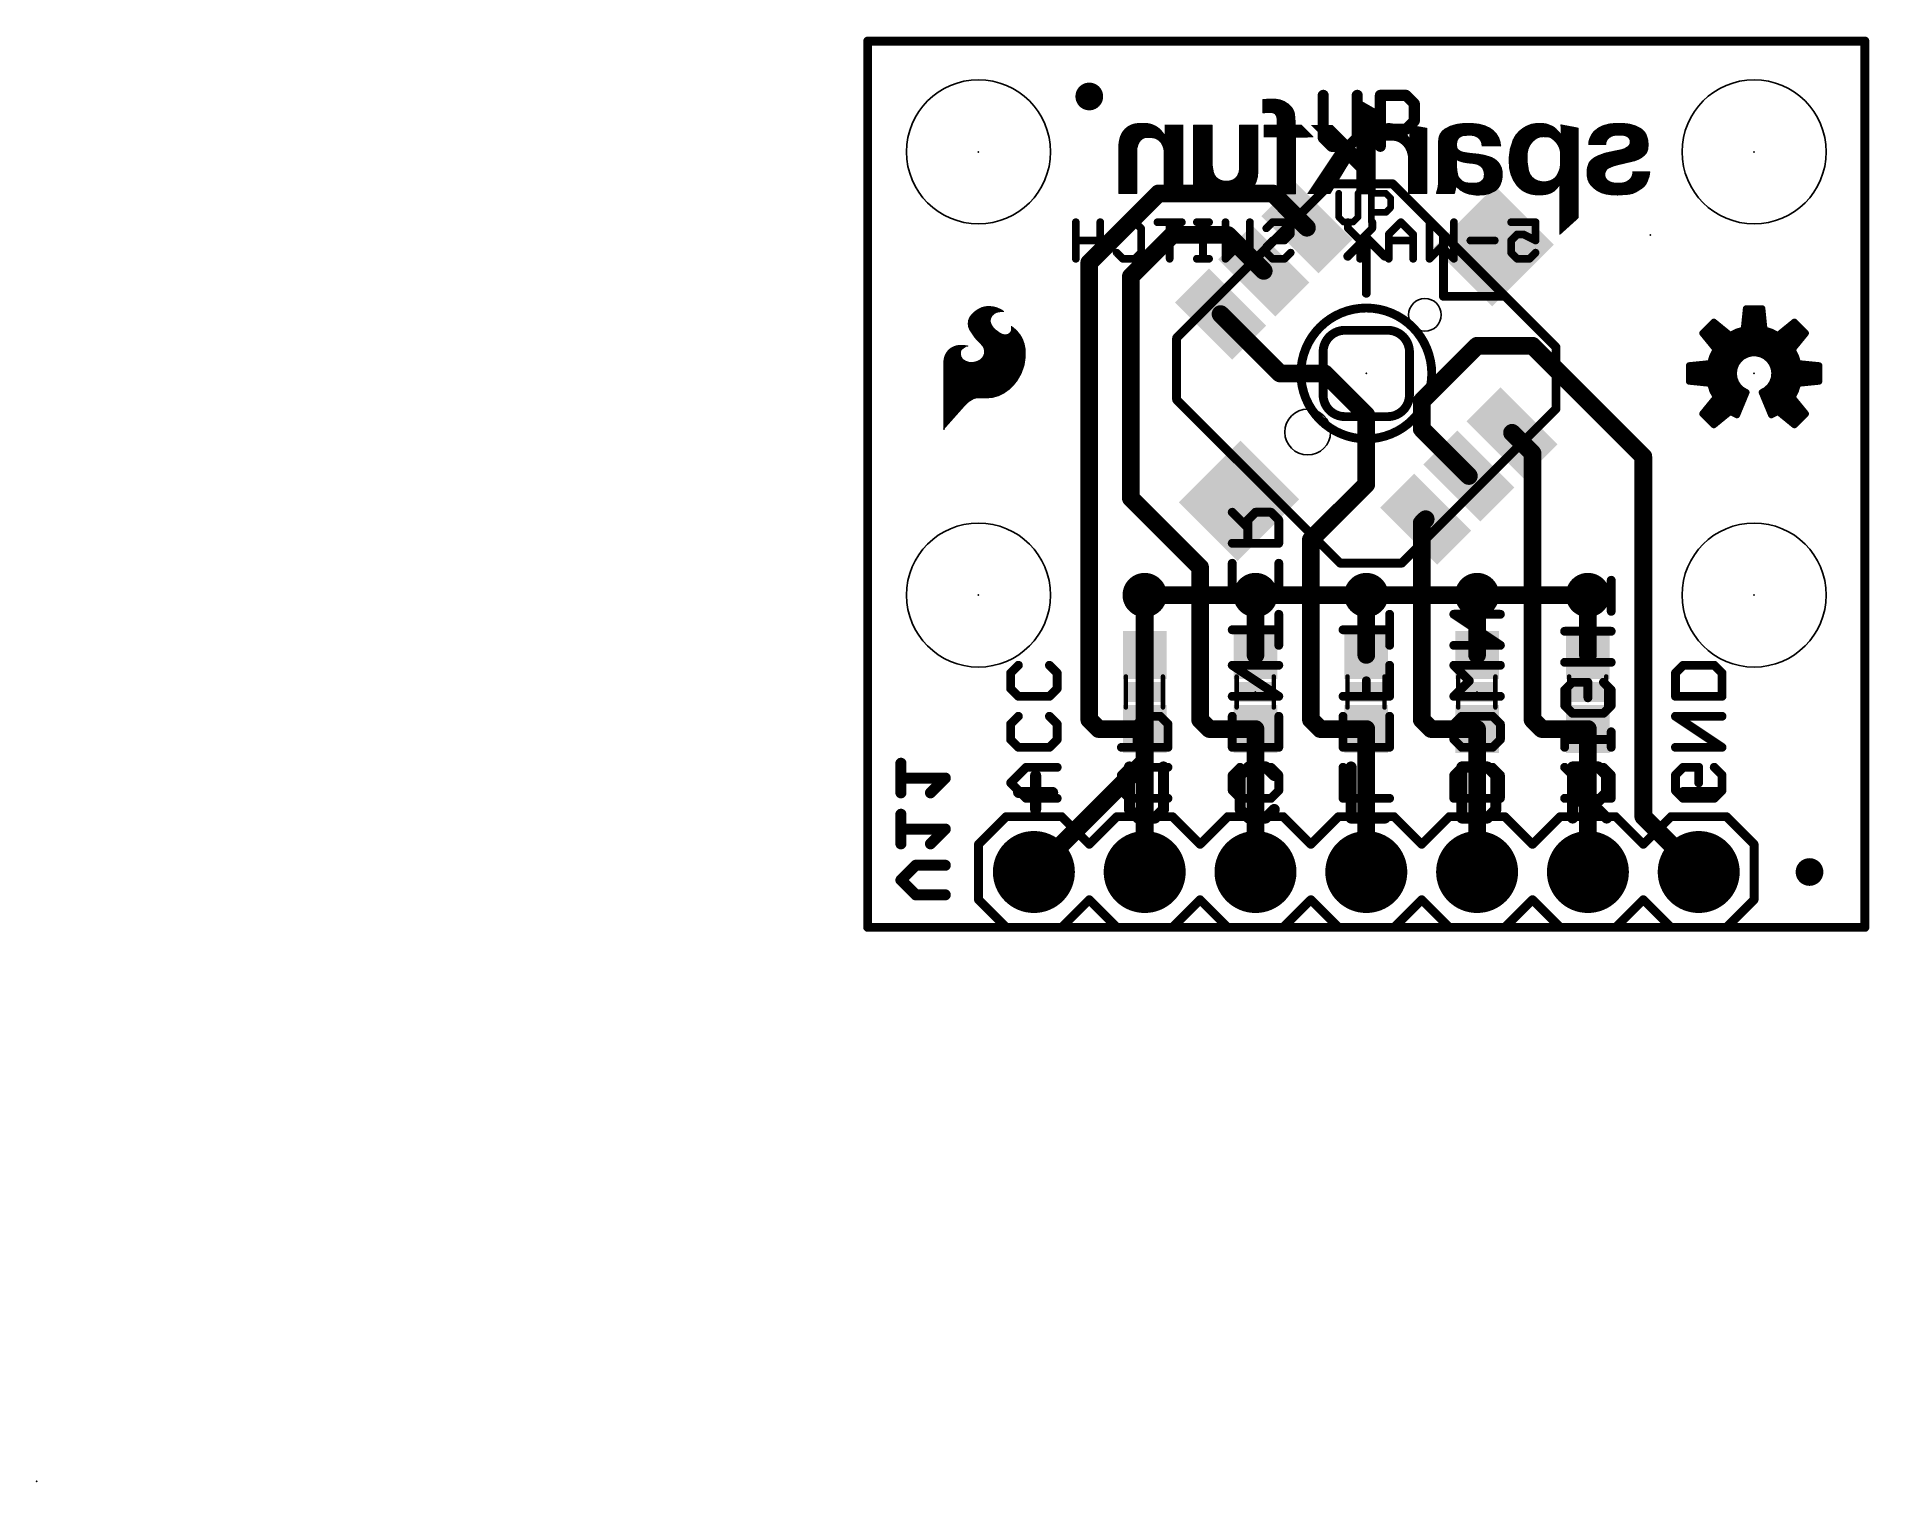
# Model space of a CAD drawing. Extents: x -19.1 to 23, y -12.7 to 20.4.
import ezdxf

# ---------------------------------------------------------------- set-up
doc = ezdxf.new("R2010")
doc.units = 0
for name, color, linetype in [('1', 12, 'CONTINUOUS'), ('16', 132, 'CONTINUOUS'), ('17', 110, 'CONTINUOUS'), ('18', 110, 'CONTINUOUS'), ('20', 53, 'CONTINUOUS'), ('21', 41, 'CONTINUOUS'), ('22', 40, 'CONTINUOUS'), ('23', 53, 'CONTINUOUS'), ('24', 53, 'CONTINUOUS'), ('51', 53, 'CONTINUOUS')]:
    doc.layers.add(name, color=color, linetype=linetype)

# ---------------------------------------------------------------- blocks, each defined once
blk = doc.blocks.new('ROUNDP')
at = {"const_width": 0.5}
blk.add_lwpolyline([(0, -0.25, 1), (0, 0.25, 1), (0, -0.25)], format="xyb", dxfattribs=at)
blk = doc.blocks.new('PIE')
at = {"const_width": 0.5}
blk.add_lwpolyline([(0, -0.25, 1), (0, 0.25, 1), (0, -0.25)], format="xyb", dxfattribs=at)
blk = doc.blocks.new('RECT')
blk.add_solid([(-0.5, -0.5), (0.5, -0.5), (-0.5, 0.5), (0.5, 0.5)])
blk = doc.blocks.new('ROUNDV')
at = {"const_width": 0.5}
blk.add_lwpolyline([(0, -0.25, 1), (0, 0.25, 1), (0, -0.25)], format="xyb", dxfattribs=at)

msp = doc.modelspace()

# ---------------------------------------------------------------- linework, layer by layer
at = {"layer": '1', "const_width": 0.4064}
for points in [[(5.08, 15.24), (6.6675, 16.8275)], [(6.6675, 16.8275), (9.2826, 16.8275)], [(9.2826, 16.8275), (10.0688, 16.0411)], [(6.0325, 14.9225), (6.985, 15.875)], [(6.985, 15.875), (8.2552, 15.875)], [(8.2552, 15.875), (9.0789, 15.0511)], [(5.08, 4.7625), (5.08, 15.24)], [(6.0325, 9.8425), (6.0325, 14.9225)], [(8.0889, 14.0612), (9.4501, 12.7)], [(12.7, 12.065), (13.97, 13.335)], [(13.97, 13.335), (15.24, 13.335)], [(15.24, 13.335), (17.78, 10.795)], [(9.4501, 12.7), (10.4775, 12.7)], [(10.4775, 12.7), (11.43, 11.7475)], [(12.7, 11.43), (12.7, 12.065)], [(11.43, 11.7475), (11.43, 10.16)], [(13.7811, 10.3489), (12.7, 11.43)], [(14.7711, 11.3388), (15.24, 10.8699)], [(15.24, 4.7625), (15.24, 10.8699)], [(17.78, 10.795), (17.78, 2.54)], [(11.43, 10.16), (10.16, 8.89)], [(7.62, 8.255), (6.0325, 9.8425)], [(12.7, 9.2676), (12.7912, 9.3589)], [(12.7, 4.7625), (12.7, 9.2676)], [(10.16, 8.89), (10.16, 4.7625)], [(7.62, 4.7625), (7.62, 8.255)], [(6.35, 7.62), (6.35, 6.2475)], [(8.89, 7.62), (8.89, 6.2475)], [(11.43, 7.62), (11.43, 6.2475)], [(13.97, 7.62), (13.97, 6.2475)], [(16.51, 7.62), (16.51, 6.2475)], [(5.295, 4.5475), (5.08, 4.7625)], [(6.35, 4.5475), (5.295, 4.5475)], [(6.35, 1.27), (6.35, 4.5475)], [(7.835, 4.5475), (7.62, 4.7625)], [(8.89, 4.5475), (7.835, 4.5475)], [(8.89, 1.27), (8.89, 4.5475)], [(10.16, 4.7625), (10.375, 4.5475)], [(10.375, 4.5475), (11.43, 4.5475)], [(11.43, 1.27), (11.43, 4.5475)], [(12.915, 4.5475), (12.7, 4.7625)], [(13.97, 4.5475), (12.915, 4.5475)], [(13.97, 1.27), (13.97, 4.5475)], [(15.455, 4.5475), (15.24, 4.7625)], [(16.51, 4.5475), (15.455, 4.5475)], [(16.51, 1.27), (16.51, 4.5475)], [(17.78, 2.54), (19.05, 1.27)]]:
    msp.add_lwpolyline(points, dxfattribs=at)
at = {"layer": '1', "const_width": 0.2032}
for points in [[(6.6675, 16.9291, 1), (6.6675, 16.7259)], [(6.7393, 16.7557, 1), (6.5957, 16.8993)], [(9.3545, 16.8993, 1), (9.2107, 16.7557)], [(9.2826, 16.7259, 1), (9.2826, 16.9291)], [(6.985, 15.9766, 1), (6.985, 15.7734)], [(7.0568, 15.8032, 1), (6.9132, 15.9468)], [(8.3271, 15.9468, 1), (8.1833, 15.8032)], [(8.2552, 15.7734, 1), (8.2552, 15.9766)], [(9.997, 15.9692, 1), (10.1407, 16.1129)], [(5.1816, 15.24, 1), (4.9784, 15.24)], [(5.0082, 15.3118, 1), (5.1518, 15.1682)], [(6.1341, 14.9225, 1), (5.9309, 14.9225)], [(9.007, 14.9793, 1), (9.1507, 15.123)], [(5.9607, 14.9943, 1), (6.1043, 14.8507)], [(8.1608, 14.133, 1), (8.0171, 13.9893)], [(13.97, 13.4366, 1), (13.97, 13.2334)], [(14.0418, 13.2632, 1), (13.8982, 13.4068)], [(15.3118, 13.4068, 1), (15.1682, 13.2632)], [(15.24, 13.2334, 1), (15.24, 13.4366)], [(9.4501, 12.8016, 1), (9.4501, 12.5984)], [(9.3783, 12.6282, 1), (9.5219, 12.7718)], [(10.5493, 12.7718, 1), (10.4057, 12.6282)], [(10.4775, 12.5984, 1), (10.4775, 12.8016)], [(12.8016, 12.065, 1), (12.5984, 12.065)], [(12.6282, 12.1368, 1), (12.7718, 11.9932)], [(11.5316, 11.7475, 1), (11.3284, 11.7475)], [(11.3582, 11.6757, 1), (11.5018, 11.8193)], [(12.5984, 11.43, 1), (12.8016, 11.43)], [(12.7718, 11.5018, 1), (12.6282, 11.3582)], [(14.8429, 11.4107, 1), (14.6992, 11.267)], [(15.3416, 10.8699, 1), (15.1384, 10.8699)], [(15.1682, 10.7981, 1), (15.3118, 10.9417)], [(17.8816, 10.795, 1), (17.6784, 10.795)], [(17.7082, 10.7232, 1), (17.8518, 10.8668)], [(13.7093, 10.277, 1), (13.853, 10.4207)], [(11.3284, 10.16, 1), (11.5316, 10.16)], [(11.5018, 10.0882, 1), (11.3582, 10.2318)], [(5.9309, 9.8425, 1), (6.1341, 9.8425)], [(6.1043, 9.9143, 1), (5.9607, 9.7707)], [(12.8016, 9.2676, 1), (12.5984, 9.2676)], [(12.6281, 9.3394, 1), (12.7719, 9.1958)], [(12.8631, 9.2871, 1), (12.7193, 9.4307)], [(10.2616, 8.89, 1), (10.0584, 8.89)], [(10.0882, 8.9618, 1), (10.2318, 8.8182)], [(7.7216, 8.255, 1), (7.5184, 8.255)], [(7.5482, 8.1832, 1), (7.6918, 8.3268)], [(6.4516, 7.62, 1), (6.2484, 7.62)], [(8.9916, 7.62, 1), (8.7884, 7.62)], [(11.5316, 7.62, 1), (11.3284, 7.62)], [(14.0716, 7.62, 1), (13.8684, 7.62)], [(16.6116, 7.62, 1), (16.4084, 7.62)], [(6.2484, 6.2475, 1), (6.4516, 6.2475)], [(8.7884, 6.2475, 1), (8.9916, 6.2475)], [(11.3284, 6.2475, 1), (11.5316, 6.2475)], [(13.8684, 6.2475, 1), (14.0716, 6.2475)], [(16.4084, 6.2475, 1), (16.6116, 6.2475)], [(4.9784, 4.7625, 1), (5.1816, 4.7625)], [(5.1518, 4.8343, 1), (5.0082, 4.6907)], [(5.295, 4.6491, 1), (5.295, 4.4459)], [(5.2232, 4.4757, 1), (5.3668, 4.6193)], [(6.4516, 4.5475, 1), (6.2484, 4.5475)], [(6.35, 4.4459, 1), (6.35, 4.6491)], [(7.5184, 4.7625, 1), (7.7216, 4.7625)], [(7.6918, 4.8343, 1), (7.5482, 4.6907)], [(7.835, 4.6491, 1), (7.835, 4.4459)], [(7.7632, 4.4757, 1), (7.9068, 4.6193)], [(8.9916, 4.5475, 1), (8.7884, 4.5475)], [(8.89, 4.4459, 1), (8.89, 4.6491)], [(10.0584, 4.7625, 1), (10.2616, 4.7625)], [(10.2318, 4.8343, 1), (10.0882, 4.6907)], [(10.375, 4.6491, 1), (10.375, 4.4459)], [(10.3032, 4.4757, 1), (10.4468, 4.6193)], [(11.5316, 4.5475, 1), (11.3284, 4.5475)], [(11.43, 4.4459, 1), (11.43, 4.6491)], [(12.5984, 4.7625, 1), (12.8016, 4.7625)], [(12.7718, 4.8343, 1), (12.6282, 4.6907)], [(12.915, 4.6491, 1), (12.915, 4.4459)], [(12.8432, 4.4757, 1), (12.9868, 4.6193)], [(14.0716, 4.5475, 1), (13.8684, 4.5475)], [(13.97, 4.4459, 1), (13.97, 4.6491)], [(15.1384, 4.7625, 1), (15.3416, 4.7625)], [(15.3118, 4.8343, 1), (15.1682, 4.6907)], [(15.455, 4.6491, 1), (15.455, 4.4459)], [(15.3832, 4.4757, 1), (15.5268, 4.6193)], [(16.6116, 4.5475, 1), (16.4084, 4.5475)], [(16.51, 4.4459, 1), (16.51, 4.6491)], [(17.6784, 2.54, 1), (17.8816, 2.54)], [(17.8518, 2.6118, 1), (17.7082, 2.4682)], [(6.2484, 1.27, 1), (6.4516, 1.27)], [(8.7884, 1.27, 1), (8.9916, 1.27)], [(11.3284, 1.27, 1), (11.5316, 1.27)], [(13.8684, 1.27, 1), (14.0716, 1.27)], [(16.4084, 1.27, 1), (16.6116, 1.27)], [(18.9782, 1.1982, 1), (19.1218, 1.3418)]]:
    msp.add_lwpolyline(points, format="xyb", dxfattribs=at)
at = {"layer": '16'}
for points, const_width in [([(6.35, 3.81), (6.35, 7.62)], 0.4064), ([(6.35, 7.62), (8.89, 7.62)], 0.4064), ([(8.89, 7.62), (11.43, 7.62)], 0.4064), ([(11.43, 7.62), (13.97, 7.62)], 0.4064), ([(13.97, 7.62), (16.51, 7.62)], 0.4064), ([(0.762, 3.0851), (0.762, 3.763)], 0.254), ([(3.81, 1.27), (6.35, 3.81)], 0.4064), ([(1.7789, 3.4241), (0.762, 3.4241)], 0.254), ([(1.4399, 3.0851), (1.7789, 3.4241)], 0.254), ([(0.762, 1.9157), (0.762, 2.5936)], 0.254), ([(1.7789, 2.2547), (0.762, 2.2547)], 0.254), ([(1.4399, 1.9157), (1.7789, 2.2547)], 0.254), ([(0.762, 1.0853), (1.101, 1.4242)], 0.254), ([(1.101, 1.4242), (1.7789, 1.4242)], 0.254), ([(1.101, 0.7463), (0.762, 1.0853)], 0.254), ([(1.7789, 0.7463), (1.101, 0.7463)], 0.254)]:
    msp.add_lwpolyline(points, dxfattribs=dict(at, const_width=const_width))
for points, const_width in [([(6.4516, 7.62, 1), (6.2484, 7.62)], 0.2032), ([(6.35, 7.7216, 1), (6.35, 7.5184)], 0.2032), ([(8.89, 7.7216, 1), (8.89, 7.5184)], 0.2032), ([(8.89, 7.5184, 1), (8.89, 7.7216)], 0.2032), ([(11.43, 7.7216, 1), (11.43, 7.5184)], 0.2032), ([(11.43, 7.5184, 1), (11.43, 7.7216)], 0.2032), ([(13.97, 7.7216, 1), (13.97, 7.5184)], 0.2032), ([(13.97, 7.5184, 1), (13.97, 7.7216)], 0.2032), ([(16.51, 7.5184, 1), (16.51, 7.7216)], 0.2032), ([(0.8255, 3.763, 1), (0.6985, 3.763)], 0.127), ([(6.2484, 3.81, 1), (6.4516, 3.81)], 0.2032), ([(6.4218, 3.7382, 1), (6.2782, 3.8818)], 0.2032), ([(0.762, 3.4876, 1), (0.762, 3.3606)], 0.127), ([(1.8238, 3.3792, 1), (1.734, 3.469)], 0.127), ([(1.7789, 3.3606, 1), (1.7789, 3.4876)], 0.127), ([(0.6985, 3.0851, 1), (0.8255, 3.0851)], 0.127), ([(1.395, 3.13, 1), (1.4848, 3.0402)], 0.127), ([(0.8255, 2.5936, 1), (0.6985, 2.5936)], 0.127), ([(0.762, 2.3182, 1), (0.762, 2.1912)], 0.127), ([(1.8238, 2.2098, 1), (1.734, 2.2996)], 0.127), ([(1.7789, 2.1912, 1), (1.7789, 2.3182)], 0.127), ([(0.6985, 1.9157, 1), (0.8255, 1.9157)], 0.127), ([(1.395, 1.9606, 1), (1.4848, 1.8708)], 0.127), ([(1.101, 1.4877, 1), (1.101, 1.3607)], 0.127), ([(1.1459, 1.3793, 1), (1.0561, 1.4691)], 0.127), ([(1.7789, 1.3607, 1), (1.7789, 1.4877)], 0.127), ([(3.7382, 1.3418, 1), (3.8818, 1.1982)], 0.2032), ([(0.8069, 1.1302, 1), (0.7171, 1.0404)], 0.127), ([(0.7171, 1.1302, 1), (0.8069, 1.0404)], 0.127), ([(1.101, 0.8098, 1), (1.101, 0.6828)], 0.127), ([(1.0561, 0.7014, 1), (1.1459, 0.7912)], 0.127), ([(1.7789, 0.6828, 1), (1.7789, 0.8098)], 0.127)]:
    msp.add_lwpolyline(points, format="xyb", dxfattribs=dict(at, const_width=const_width))
at = {"layer": '20', "const_width": 0.2032}
for points in [[(22.86, 20.32), (0, 20.32)], [(0, 20.32), (0, 0)], [(22.86, 0), (22.86, 20.32)], [(0, 0), (22.86, 0)]]:
    msp.add_lwpolyline(points, dxfattribs=at)
at = {"layer": '20', "const_width": 0.1016}
for points in [[(0, 20.3708, 1), (0, 20.2692)], [(0.0508, 20.32, 1), (-0.0508, 20.32)], [(22.9108, 20.32, 1), (22.8092, 20.32)], [(22.86, 20.2692, 1), (22.86, 20.3708)], [(0, 0.0508, 1), (0, -0.0508)], [(-0.0508, 0, 1), (0.0508, 0)], [(22.8092, 0, 1), (22.9108, 0)], [(22.86, -0.0508, 1), (22.86, 0.0508)]]:
    msp.add_lwpolyline(points, format="xyb", dxfattribs=at)
at = {"layer": '20'}
for centre, radius in [((2.54, 17.78), 1.651), ((20.32, 17.78), 1.651), ((12.7735, 14.0435), 0.375), ((10.0865, 11.3565), 0.525), ((2.54, 7.62), 1.651), ((20.32, 7.62), 1.651)]:
    msp.add_circle(centre, radius, dxfattribs=at)
at = {"layer": '21'}
for points, const_width in [([(10.4426, 19.0764), (10.4426, 18.1019)], 0.254), ([(11.2222, 18.1019), (11.2222, 19.0764)], 0.254), ([(11.7523, 17.907), (11.7523, 19.0764)], 0.254), ([(11.7523, 19.0764), (12.337, 19.0764)], 0.254), ([(12.337, 19.0764), (12.5319, 18.8815)], 0.254), ([(12.5319, 18.8815), (12.5319, 18.4917)], 0.254), ([(12.5319, 18.4917), (12.337, 18.2968)], 0.254), ([(10.4426, 18.1019), (10.6375, 17.907)], 0.254), ([(11.0273, 17.907), (11.2222, 18.1019)], 0.254), ([(12.337, 18.2968), (11.7523, 18.2968)], 0.254), ([(10.6375, 17.907), (11.0273, 17.907)], 0.254), ([(7.0813, 13.5132), (10.6168, 17.0487)], 0.2032), ([(10.6168, 17.0487), (12.031, 17.0487)], 0.2032), ([(10.7991, 16.8313), (10.7991, 16.2805)], 0.1524), ([(11.2397, 16.2805), (11.2397, 16.8313)], 0.1524), ([(11.5475, 16.1703), (11.5475, 16.8313)], 0.1524), ([(11.5475, 16.8313), (11.878, 16.8313)], 0.1524), ([(11.878, 16.8313), (11.9881, 16.7211)], 0.1524), ([(12.031, 17.0487), (13.1978, 15.882)], 0.2032), ([(11.878, 16.3906), (11.5475, 16.3906)], 0.1524), ([(11.9881, 16.5008), (11.878, 16.3906)], 0.1524), ([(11.9881, 16.7211), (11.9881, 16.5008)], 0.1524), ([(10.7991, 16.2805), (10.9093, 16.1703)], 0.1524), ([(10.9093, 16.1703), (11.1296, 16.1703)], 0.1524), ([(11.1296, 16.1703), (11.2397, 16.2805)], 0.1524), ([(13.1978, 14.4678), (13.1978, 15.882)], 0.2032), ([(13.1978, 15.882), (14.612, 14.4678)], 0.2032), ([(11.43, 15.8113), (11.0057, 15.387)], 0.2032), ([(11.43, 14.5385), (11.43, 15.8113)], 0.2032), ([(11.43, 15.8113), (11.8543, 15.387)], 0.2032), ([(13.1978, 14.4678), (14.612, 14.4678)], 0.2032), ([(14.612, 14.4678), (15.7787, 13.301)], 0.2032), ([(2.314, 13.9141), (2.3054, 13.8404)], 0.0254), ([(2.3087, 13.8684), (2.8122, 13.8684)], 0.0254), ([(2.3116, 13.8938), (2.8071, 13.8938)], 0.0254), ([(2.3408, 13.9833), (2.314, 13.9141)], 0.0254), ([(2.316, 13.9192), (2.8077, 13.9192)], 0.0254), ([(2.3258, 13.9446), (2.8127, 13.9446)], 0.0254), ([(2.3356, 13.97), (2.8203, 13.97)], 0.0254), ([(2.3839, 14.0437), (2.3408, 13.9833)], 0.0254), ([(2.3494, 13.9954), (2.8315, 13.9954)], 0.0254), ([(2.3675, 14.0208), (2.8473, 14.0208)], 0.0254), ([(2.4535, 14.1096), (2.3839, 14.0437)], 0.0254), ([(2.3865, 14.0462), (2.8689, 14.0462)], 0.0254), ([(2.4134, 14.0716), (2.896, 14.0716)], 0.0254), ([(2.4402, 14.097), (2.9431, 14.097)], 0.0254), ([(2.5312, 14.1656), (2.4535, 14.1096)], 0.0254), ([(2.4713, 14.1224), (3.1103, 14.1224)], 0.0254), ([(2.5065, 14.1478), (3.0777, 14.1478)], 0.0254), ([(2.6092, 14.2044), (2.5312, 14.1656)], 0.0254), ([(2.5465, 14.1732), (3.028, 14.1732)], 0.0254), ([(2.5975, 14.1986), (2.9693, 14.1986)], 0.0254), ([(2.6932, 14.2276), (2.6092, 14.2044)], 0.0254), ([(2.6803, 14.224), (2.8767, 14.224)], 0.0254), ([(2.7801, 14.2342), (2.6932, 14.2276)], 0.0254), ([(2.8702, 14.2256), (2.7801, 14.2342)], 0.0254), ([(2.8067, 13.896), (2.8081, 13.9294)], 0.0254), ([(2.8132, 13.8633), (2.8067, 13.896)], 0.0254), ([(2.8081, 13.9294), (2.8247, 13.9844)], 0.0254), ([(2.8347, 13.8118), (2.8132, 13.8633)], 0.0254), ([(2.8247, 13.9844), (2.855, 14.0333)], 0.0254), ([(2.855, 14.0333), (2.897, 14.0725)], 0.0254), ([(2.9579, 14.2037), (2.8702, 14.2256)], 0.0254), ([(2.897, 14.0725), (2.9478, 14.0995)], 0.0254), ([(2.9478, 14.0995), (2.999, 14.114)], 0.0254), ([(2.9808, 14.1935), (2.9579, 14.2037)], 0.0254), ([(3.0164, 14.1783), (2.9808, 14.1935)], 0.0254), ([(2.999, 14.114), (3.0519, 14.1199)], 0.0254), ([(3.0668, 14.1562), (3.0164, 14.1783)], 0.0254), ([(3.0519, 14.1199), (3.1129, 14.1199)], 0.0254), ([(3.1103, 14.1224), (3.0668, 14.1562)], 0.0254), ([(3.1128, 14.1199), (3.1103, 14.1224)], 0.0254), ([(3.1129, 14.1199), (3.1128, 14.1199)], 0.0254), ([(19.3965, 13.882), (19.138, 13.6235)], 0.15), ([(19.3145, 13.8), (19.4971, 13.8)], 0.15), ([(19.7735, 13.5746), (19.3965, 13.882)], 0.15), ([(20.1372, 14.1888), (20.088, 13.7049)], 0.15), ([(20.0977, 13.8), (20.5423, 13.8)], 0.15), ([(20.1129, 13.95), (20.5271, 13.95)], 0.15), ([(20.1282, 14.1), (20.5118, 14.1)], 0.15), ([(20.5028, 14.1888), (20.1372, 14.1888)], 0.15), ([(20.552, 13.7049), (20.5028, 14.1888)], 0.15), ([(21.2435, 13.882), (20.8665, 13.5746)], 0.15), ([(21.1429, 13.8), (21.3255, 13.8)], 0.15), ([(21.502, 13.6235), (21.2435, 13.882)], 0.15), ([(2.3054, 13.8404), (2.3153, 13.7669)], 0.0254), ([(2.3057, 13.843), (2.8217, 13.843)], 0.0254), ([(2.3085, 13.8176), (2.8323, 13.8176)], 0.0254), ([(2.3119, 13.7922), (2.8468, 13.7922)], 0.0254), ([(2.3153, 13.7669), (2.3433, 13.6982)], 0.0254), ([(2.3154, 13.7668), (2.8625, 13.7668)], 0.0254), ([(2.3257, 13.7414), (2.8836, 13.7414)], 0.0254), ([(2.3361, 13.716), (2.9072, 13.716)], 0.0254), ([(2.3433, 13.6982), (2.4619, 13.5224)], 0.0254), ([(2.3484, 13.6906), (2.9368, 13.6906)], 0.0254), ([(2.3656, 13.6652), (2.9708, 13.6652)], 0.0254), ([(2.3827, 13.6398), (3.006, 13.6398)], 0.0254), ([(2.3998, 13.6144), (3.0441, 13.6144)], 0.0254), ([(2.417, 13.589), (3.1087, 13.589)], 0.0254), ([(2.4341, 13.5636), (3.5031, 13.5636)], 0.0254), ([(2.4512, 13.5382), (3.5167, 13.5382)], 0.0254), ([(2.4619, 13.5224), (2.6074, 13.368)], 0.0254), ([(2.4709, 13.5128), (3.5304, 13.5128)], 0.0254), ([(2.4949, 13.4874), (3.544, 13.4874)], 0.0254), ([(2.5188, 13.462), (3.5548, 13.462)], 0.0254), ([(2.5427, 13.4366), (3.5639, 13.4366)], 0.0254), ([(2.864, 13.7643), (2.8347, 13.8118)], 0.0254), ([(2.9003, 13.7219), (2.864, 13.7643)], 0.0254), ([(2.9427, 13.6855), (2.9003, 13.7219)], 0.0254), ([(3.0341, 13.6195), (2.9427, 13.6855)], 0.0254), ([(3.0854, 13.5933), (3.0341, 13.6195)], 0.0254), ([(3.142, 13.5829), (3.0854, 13.5933)], 0.0254), ([(3.1992, 13.589), (3.142, 13.5829)], 0.0254), ([(3.2196, 13.5966), (3.1992, 13.589)], 0.0254), ([(3.1992, 13.589), (3.4848, 13.589)], 0.0254), ([(3.2585, 13.6234), (3.2196, 13.5966)], 0.0254), ([(3.2454, 13.6144), (3.4646, 13.6144)], 0.0254), ([(3.2881, 13.6601), (3.2585, 13.6234)], 0.0254), ([(3.2717, 13.6398), (3.4443, 13.6398)], 0.0254), ([(3.2938, 13.6736), (3.2881, 13.6601)], 0.0254), ([(3.2903, 13.6652), (3.4241, 13.6652)], 0.0254), ([(3.2958, 13.6881), (3.2938, 13.6736)], 0.0254), ([(3.4084, 13.6849), (3.2958, 13.777)], 0.0254), ([(3.2958, 13.777), (3.2958, 13.6881)], 0.0254), ([(3.2958, 13.7668), (3.3083, 13.7668)], 0.0254), ([(3.2958, 13.7414), (3.3393, 13.7414)], 0.0254), ([(3.2958, 13.716), (3.3704, 13.716)], 0.0254), ([(3.2958, 13.6906), (3.4014, 13.6906)], 0.0254), ([(3.499, 13.5712), (3.4084, 13.6849)], 0.0254), ([(3.5491, 13.4778), (3.499, 13.5712)], 0.0254), ([(3.5849, 13.378), (3.5491, 13.4778)], 0.0254), ([(7.0813, 12.099), (7.0813, 13.5132)], 0.2032), ([(11.9199, 13.6899), (10.9401, 13.6899)], 0.2032), ([(19.138, 13.6235), (19.4454, 13.2465)], 0.15), ([(19.1645, 13.65), (19.681, 13.65)], 0.15), ([(19.2387, 13.5), (21.4013, 13.5)], 0.15), ([(19.9253, 13.6528), (19.7735, 13.5746)], 0.15), ([(19.9199, 13.65), (20.7201, 13.65)], 0.15), ([(20.088, 13.7049), (19.9253, 13.6528)], 0.15), ([(20.7147, 13.6528), (20.552, 13.7049)], 0.15), ([(20.8665, 13.5746), (20.7147, 13.6528)], 0.15), ([(20.959, 13.65), (21.4755, 13.65)], 0.15), ([(21.1946, 13.2465), (21.502, 13.6235)], 0.15), ([(1.7534, 13.032), (1.7464, 12.9489)], 0.0254), ([(1.7532, 13.0302), (2.174, 13.0302)], 0.0254), ([(1.7774, 13.1119), (1.7534, 13.032)], 0.0254), ([(1.7604, 13.0556), (2.1532, 13.0556)], 0.0254), ([(1.7681, 13.081), (2.1402, 13.081)], 0.0254), ([(1.7757, 13.1064), (2.1316, 13.1064)], 0.0254), ([(1.8175, 13.1851), (1.7774, 13.1119)], 0.0254), ([(1.7883, 13.1318), (2.1259, 13.1318)], 0.0254), ([(1.8022, 13.1572), (2.1251, 13.1572)], 0.0254), ([(1.8161, 13.1826), (2.1254, 13.1826)], 0.0254), ([(1.8645, 13.2401), (1.8175, 13.1851)], 0.0254), ([(1.8371, 13.208), (2.131, 13.208)], 0.0254), ([(1.8588, 13.2334), (2.139, 13.2334)], 0.0254), ([(1.9215, 13.2845), (1.8645, 13.2401)], 0.0254), ([(1.8885, 13.2588), (2.1612, 13.2588)], 0.0254), ([(1.9211, 13.2842), (2.1962, 13.2842)], 0.0254), ([(1.9863, 13.3166), (1.9215, 13.2845)], 0.0254), ([(1.9722, 13.3096), (2.2312, 13.3096)], 0.0254), ([(2.0562, 13.335), (1.9863, 13.3166)], 0.0254), ([(2.1502, 13.3424), (2.0562, 13.335)], 0.0254), ([(2.0562, 13.335), (2.2442, 13.335)], 0.0254), ([(2.1251, 13.1813), (2.135, 13.2258)], 0.0254), ([(2.1251, 13.1357), (2.1251, 13.1813)], 0.0254), ([(2.135, 13.0912), (2.1251, 13.1357)], 0.0254), ([(2.135, 13.2258), (2.144, 13.2429)], 0.0254), ([(2.1572, 13.0478), (2.135, 13.0912)], 0.0254), ([(2.144, 13.2429), (2.1578, 13.2563)], 0.0254), ([(2.2442, 13.335), (2.1502, 13.3424)], 0.0254), ([(2.1909, 13.0124), (2.1572, 13.0478)], 0.0254), ([(2.1578, 13.2563), (2.2417, 13.3172)], 0.0254), ([(2.2543, 12.9742), (2.1909, 13.0124)], 0.0254), ([(2.2417, 13.3172), (2.2574, 13.3256)], 0.0254), ([(2.2925, 13.3274), (2.2442, 13.335)], 0.0254), ([(2.2574, 13.3256), (2.2748, 13.3291)], 0.0254), ([(2.2748, 13.3291), (2.2925, 13.3274)], 0.0254), ([(2.5667, 13.4112), (3.573, 13.4112)], 0.0254), ([(2.6243, 13.0484), (2.5795, 13.0099)], 0.0254), ([(2.5906, 13.3858), (3.5821, 13.3858)], 0.0254), ([(2.6032, 13.0302), (3.6039, 13.0302)], 0.0254), ([(2.6074, 13.368), (2.6457, 13.3231)], 0.0254), ([(2.6139, 13.3604), (3.5884, 13.3604)], 0.0254), ([(2.6577, 13.0971), (2.6243, 13.0484)], 0.0254), ([(2.6293, 13.0556), (3.6078, 13.0556)], 0.0254), ([(2.6355, 13.335), (3.5935, 13.335)], 0.0254), ([(2.6457, 13.3231), (2.6712, 13.2698)], 0.0254), ([(2.6467, 13.081), (3.6116, 13.081)], 0.0254), ([(2.6522, 13.3096), (3.5985, 13.3096)], 0.0254), ([(2.6773, 13.1528), (2.6577, 13.0971)], 0.0254), ([(2.661, 13.1064), (3.6108, 13.1064)], 0.0254), ([(2.6643, 13.2842), (3.6036, 13.2842)], 0.0254), ([(2.6699, 13.1318), (3.6101, 13.1318)], 0.0254), ([(2.6712, 13.2698), (2.6819, 13.2117)], 0.0254), ([(2.6732, 13.2588), (3.6061, 13.2588)], 0.0254), ([(2.6819, 13.2117), (2.6773, 13.1528)], 0.0254), ([(2.6777, 13.1572), (3.6093, 13.1572)], 0.0254), ([(2.6779, 13.2334), (3.6069, 13.2334)], 0.0254), ([(2.6797, 13.1826), (3.6085, 13.1826)], 0.0254), ([(2.6817, 13.208), (3.6077, 13.208)], 0.0254), ([(3.5828, 12.8905), (3.6116, 13.0812)], 0.0254), ([(3.6056, 13.274), (3.5849, 13.378)], 0.0254), ([(3.6116, 13.0812), (3.6056, 13.274)], 0.0254), ([(10.4401, 13.1899), (10.4401, 12.2101)], 0.2032), ([(12.4199, 12.2101), (12.4199, 13.1899)], 0.2032), ([(15.7787, 13.301), (15.7787, 11.8868)], 0.2032), ([(19.3672, 13.0947), (19.3151, 12.932)], 0.15), ([(19.3529, 13.05), (20.0133, 13.05)], 0.15), ([(19.361, 13.35), (21.279, 13.35)], 0.15), ([(19.4454, 13.2465), (19.3672, 13.0947)], 0.15), ([(19.4214, 13.2), (21.2186, 13.2)], 0.15), ([(19.9042, 12.9164), (19.9676, 13.009)], 0.15), ([(19.9676, 13.009), (20.0511, 13.0839)], 0.15), ([(20.0511, 13.0839), (20.1501, 13.1368)], 0.15), ([(20.1501, 13.1368), (20.2588, 13.1646)], 0.15), ([(20.2588, 13.1646), (20.371, 13.1658)], 0.15), ([(20.371, 13.1658), (20.4802, 13.1404)], 0.15), ([(20.4802, 13.1404), (20.5803, 13.0896)], 0.15), ([(20.5803, 13.0896), (20.6655, 13.0166)], 0.15), ([(20.6265, 13.05), (21.2871, 13.05)], 0.15), ([(20.6655, 13.0166), (20.7309, 12.9254)], 0.15), ([(21.2728, 13.0947), (21.1946, 13.2465)], 0.15), ([(21.3249, 12.932), (21.2728, 13.0947)], 0.15), ([(1.7464, 12.9489), (1.7464, 11.4325)], 0.0254), ([(1.7464, 12.9286), (3.5885, 12.9286)], 0.0254), ([(1.7464, 12.9032), (3.5847, 12.9032)], 0.0254), ([(1.7464, 12.8778), (3.5784, 12.8778)], 0.0254), ([(1.7464, 12.8524), (3.5697, 12.8524)], 0.0254), ([(1.7464, 12.827), (3.5609, 12.827)], 0.0254), ([(1.7464, 12.8016), (3.5522, 12.8016)], 0.0254), ([(1.7464, 12.7762), (3.5434, 12.7762)], 0.0254), ([(1.7464, 12.7508), (3.5347, 12.7508)], 0.0254), ([(1.7464, 12.7254), (3.5259, 12.7254)], 0.0254), ([(1.7464, 12.7), (3.5154, 12.7)], 0.0254), ([(1.7464, 12.6746), (3.5011, 12.6746)], 0.0254), ([(1.7464, 12.6492), (3.4868, 12.6492)], 0.0254), ([(1.7464, 12.6238), (3.4725, 12.6238)], 0.0254), ([(1.7464, 12.5984), (3.4582, 12.5984)], 0.0254), ([(1.7468, 12.954), (2.3205, 12.954)], 0.0254), ([(1.749, 12.9794), (2.2457, 12.9794)], 0.0254), ([(1.7511, 13.0048), (2.2035, 13.0048)], 0.0254), ([(2.3251, 12.9526), (2.2543, 12.9742)], 0.0254), ([(2.3991, 12.9489), (2.3251, 12.9526)], 0.0254), ([(2.4624, 12.959), (2.3991, 12.9489)], 0.0254), ([(2.4311, 12.954), (3.5924, 12.954)], 0.0254), ([(2.5231, 12.9795), (2.4624, 12.959)], 0.0254), ([(2.5228, 12.9794), (3.5962, 12.9794)], 0.0254), ([(2.5795, 13.0099), (2.5231, 12.9795)], 0.0254), ([(2.57, 13.0048), (3.6001, 13.0048)], 0.0254), ([(3.4253, 12.54), (3.52, 12.7081)], 0.0254), ([(3.52, 12.7081), (3.5828, 12.8905)], 0.0254), ([(19.3151, 12.932), (18.8312, 12.8828)], 0.15), ([(18.8312, 12.8828), (18.8312, 12.5172)], 0.15), ([(18.8312, 12.75), (19.8572, 12.75)], 0.15), ([(18.8312, 12.6), (19.863, 12.6)], 0.15), ([(19.0004, 12.9), (19.898, 12.9)], 0.15), ([(19.8512, 12.7), (19.8647, 12.8114)], 0.15), ([(19.8641, 12.5906), (19.8512, 12.7)], 0.15), ([(19.9023, 12.4872), (19.8641, 12.5906)], 0.15), ([(19.8647, 12.8114), (19.9042, 12.9164)], 0.15), ([(20.7309, 12.9254), (20.7727, 12.8213)], 0.15), ([(20.7776, 12.5985), (20.7403, 12.4927)], 0.15), ([(20.741, 12.9), (21.6396, 12.9)], 0.15), ([(20.7727, 12.8213), (20.7885, 12.7102)], 0.15), ([(20.7885, 12.7102), (20.7776, 12.5985)], 0.15), ([(20.7777, 12.6), (21.8088, 12.6)], 0.15), ([(20.7828, 12.75), (21.8088, 12.75)], 0.15), ([(21.8088, 12.8828), (21.3249, 12.932)], 0.15), ([(21.8088, 12.5172), (21.8088, 12.8828)], 0.15), ([(1.7464, 12.573), (3.4439, 12.573)], 0.0254), ([(1.7464, 12.5476), (3.4296, 12.5476)], 0.0254), ([(1.7464, 12.5222), (3.4111, 12.5222)], 0.0254), ([(1.7464, 12.4968), (3.3908, 12.4968)], 0.0254), ([(1.7464, 12.4714), (3.3705, 12.4714)], 0.0254), ([(1.7464, 12.446), (3.3502, 12.446)], 0.0254), ([(1.7464, 12.4206), (3.3276, 12.4206)], 0.0254), ([(1.7464, 12.3952), (3.3007, 12.3952)], 0.0254), ([(1.7464, 12.3698), (3.2737, 12.3698)], 0.0254), ([(1.7464, 12.3444), (3.2468, 12.3444)], 0.0254), ([(1.7464, 12.319), (3.2151, 12.319)], 0.0254), ([(1.7464, 12.2936), (3.1792, 12.2936)], 0.0254), ([(1.7464, 12.2682), (3.1432, 12.2682)], 0.0254), ([(1.7464, 12.2428), (3.1024, 12.2428)], 0.0254), ([(1.7464, 12.2174), (3.0503, 12.2174)], 0.0254), ([(1.7464, 12.192), (2.9982, 12.192)], 0.0254), ([(2.8631, 12.1536), (2.995, 12.1904)], 0.0254), ([(2.995, 12.1904), (3.118, 12.2504)], 0.0254), ([(3.118, 12.2504), (3.2337, 12.3321)], 0.0254), ([(3.2337, 12.3321), (3.3369, 12.4293)], 0.0254), ([(3.3369, 12.4293), (3.4253, 12.54)], 0.0254), ([(10.829, 8.3513), (7.0813, 12.099)], 0.2032), ([(18.8312, 12.5172), (19.3151, 12.468)], 0.15), ([(19.4454, 12.1535), (19.138, 11.7765)], 0.15), ([(19.3151, 12.468), (19.3672, 12.3053)], 0.15), ([(19.3209, 12.45), (19.9271, 12.45)], 0.15), ([(19.3672, 12.3053), (19.4454, 12.1535)], 0.15), ([(19.3699, 12.3), (20.0815, 12.3)], 0.15), ([(19.4425, 12.15), (20.0922, 12.15)], 0.15), ([(19.9635, 12.3955), (19.9023, 12.4872)], 0.15), ([(19.9253, 11.7472), (20.1406, 12.2669)], 0.15), ([(20.0444, 12.3207), (19.9635, 12.3955)], 0.15), ([(20.1406, 12.2669), (20.0444, 12.3207)], 0.15), ([(20.5972, 12.322), (20.4994, 12.2669)], 0.15), ([(20.4994, 12.2669), (20.7147, 11.7472)], 0.15), ([(20.5478, 12.15), (21.1975, 12.15)], 0.15), ([(20.5582, 12.3), (21.2701, 12.3)], 0.15), ([(20.679, 12.3987), (20.5972, 12.322)], 0.15), ([(20.7403, 12.4927), (20.679, 12.3987)], 0.15), ([(20.7125, 12.45), (21.3191, 12.45)], 0.15), ([(21.1946, 12.1535), (21.2728, 12.3053)], 0.15), ([(21.502, 11.7765), (21.1946, 12.1535)], 0.15), ([(21.2728, 12.3053), (21.3249, 12.468)], 0.15), ([(21.3249, 12.468), (21.8088, 12.5172)], 0.15), ([(1.7464, 12.1666), (2.9097, 12.1666)], 0.0254), ([(1.7464, 12.1412), (2.7268, 12.1412)], 0.0254), ([(1.7464, 12.1158), (2.4134, 12.1158)], 0.0254), ([(1.7464, 12.0904), (2.3707, 12.0904)], 0.0254), ([(1.7464, 12.065), (2.328, 12.065)], 0.0254), ([(1.7464, 12.0396), (2.2977, 12.0396)], 0.0254), ([(1.7464, 12.0142), (2.27, 12.0142)], 0.0254), ([(1.7464, 11.9888), (2.2423, 11.9888)], 0.0254), ([(1.7464, 11.4325), (2.234, 11.9812)], 0.0254), ([(1.7464, 11.9634), (2.2182, 11.9634)], 0.0254), ([(1.7464, 11.938), (2.1956, 11.938)], 0.0254), ([(1.7464, 11.9126), (2.173, 11.9126)], 0.0254), ([(1.7464, 11.8872), (2.1505, 11.8872)], 0.0254), ([(1.7464, 11.8618), (2.1279, 11.8618)], 0.0254), ([(1.7464, 11.8364), (2.1053, 11.8364)], 0.0254), ([(1.7464, 11.811), (2.0827, 11.811)], 0.0254), ([(1.7464, 11.7856), (2.0602, 11.7856)], 0.0254), ([(1.7464, 11.7602), (2.0376, 11.7602)], 0.0254), ([(2.234, 11.9812), (2.3208, 12.0607)], 0.0254), ([(2.3208, 12.0607), (2.422, 12.1209)], 0.0254), ([(2.422, 12.1209), (2.4592, 12.1344)], 0.0254), ([(2.4592, 12.1344), (2.4982, 12.1412)], 0.0254), ([(2.4982, 12.1412), (2.7268, 12.1412)], 0.0254), ([(2.7268, 12.1412), (2.8631, 12.1536)], 0.0254), ([(10.9401, 11.7101), (11.9199, 11.7101)], 0.2032), ([(15.7787, 11.8868), (12.2432, 8.3513)], 0.2032), ([(19.138, 11.7765), (19.3965, 11.518)], 0.15), ([(19.1979, 11.85), (19.9679, 11.85)], 0.15), ([(19.2145, 11.7), (19.6197, 11.7)], 0.15), ([(19.3202, 12), (20.03, 12)], 0.15), ([(19.3965, 11.518), (19.7735, 11.8254)], 0.15), ([(19.7735, 11.8254), (19.9253, 11.7472)], 0.15), ([(20.61, 12), (21.3198, 12)], 0.15), ([(20.6721, 11.85), (21.4421, 11.85)], 0.15), ([(20.7147, 11.7472), (20.8665, 11.8254)], 0.15), ([(20.8665, 11.8254), (21.2435, 11.518)], 0.15), ([(21.0203, 11.7), (21.4255, 11.7)], 0.15), ([(21.2435, 11.518), (21.502, 11.7765)], 0.15), ([(1.7464, 11.7348), (2.015, 11.7348)], 0.0254), ([(1.7464, 11.7094), (1.9925, 11.7094)], 0.0254), ([(1.7464, 11.684), (1.9699, 11.684)], 0.0254), ([(1.7464, 11.6586), (1.9473, 11.6586)], 0.0254), ([(1.7464, 11.6332), (1.9248, 11.6332)], 0.0254), ([(1.7464, 11.6078), (1.9022, 11.6078)], 0.0254), ([(1.7464, 11.5824), (1.8796, 11.5824)], 0.0254), ([(1.7464, 11.557), (1.857, 11.557)], 0.0254), ([(1.7464, 11.5316), (1.8345, 11.5316)], 0.0254), ([(1.7464, 11.5062), (1.8119, 11.5062)], 0.0254), ([(1.7464, 11.4808), (1.7893, 11.4808)], 0.0254), ([(1.7464, 11.4554), (1.7667, 11.4554)], 0.0254), ([(19.3645, 11.55), (19.4357, 11.55)], 0.15), ([(21.2043, 11.55), (21.2755, 11.55)], 0.15), ([(12.2432, 8.3513), (10.829, 8.3513)], 0.2032), ([(6.0008, 3.6777), (6.0008, 2.7032)], 0.254), ([(6.7804, 2.7032), (6.7804, 3.6777)], 0.254), ([(8.7357, 3.6777), (8.5408, 3.4828)], 0.254), ([(9.1255, 3.6777), (8.7357, 3.6777)], 0.254), ([(9.3204, 3.4828), (9.1255, 3.6777)], 0.254), ([(11.0808, 3.6777), (11.0808, 2.5083)], 0.254), ([(13.6208, 3.6777), (13.6208, 2.5083)], 0.254), ([(14.2055, 3.6777), (13.6208, 3.6777)], 0.254), ([(14.4004, 3.4828), (14.2055, 3.6777)], 0.254), ([(16.1608, 2.5083), (16.1608, 3.6777)], 0.254), ([(16.1608, 3.6777), (16.7455, 3.6777)], 0.254), ([(16.7455, 3.6777), (16.9404, 3.4828)], 0.254), ([(3.8506, 3.4827), (3.8506, 2.7031)], 0.254), ([(8.5408, 3.4828), (8.5408, 2.7032)], 0.254), ([(14.4004, 2.7032), (14.4004, 3.4828)], 0.254), ([(16.9404, 3.4828), (16.9404, 3.093)], 0.254), ([(3.4608, 3.0929), (4.2404, 3.0929)], 0.254), ([(16.7455, 2.8981), (16.1608, 2.8981)], 0.254), ([(16.5506, 2.8981), (16.9404, 2.5083)], 0.254), ([(16.9404, 3.093), (16.7455, 2.8981)], 0.254), ([(18.7008, 3.093), (19.4804, 3.093)], 0.254), ([(6.0008, 2.7032), (6.1957, 2.5083)], 0.254), ([(6.1957, 2.5083), (6.5855, 2.5083)], 0.254), ([(6.5855, 2.5083), (6.7804, 2.7032)], 0.254), ([(8.5408, 2.7032), (8.7357, 2.5083)], 0.254), ([(8.7357, 2.5083), (9.1255, 2.5083)], 0.254), ([(9.1255, 2.5083), (9.3204, 2.7032)], 0.254), ([(11.0808, 2.5083), (11.8604, 2.5083)], 0.254), ([(13.6208, 2.5083), (14.2055, 2.5083)], 0.254), ([(14.2055, 2.5083), (14.4004, 2.7032)], 0.254)]:
    msp.add_lwpolyline(points, dxfattribs=dict(at, const_width=const_width))
for points, const_width in [([(10.5061, 19.0764, 1), (10.3791, 19.0764)], 0.127), ([(11.2857, 19.0764, 1), (11.1587, 19.0764)], 0.127), ([(11.8158, 19.0764, 1), (11.6888, 19.0764)], 0.127), ([(11.7523, 19.1399, 1), (11.7523, 19.0129)], 0.127), ([(12.3819, 19.1213, 1), (12.2921, 19.0315)], 0.127), ([(12.337, 19.0129, 1), (12.337, 19.1399)], 0.127), ([(12.5954, 18.8815, 1), (12.4684, 18.8815)], 0.127), ([(12.487, 18.8366, 1), (12.5768, 18.9264)], 0.127), ([(12.4684, 18.4917, 1), (12.5954, 18.4917)], 0.127), ([(12.5768, 18.4468, 1), (12.487, 18.5366)], 0.127), ([(10.4875, 18.1468, 1), (10.3977, 18.057)], 0.127), ([(10.3791, 18.1019, 1), (10.5061, 18.1019)], 0.127), ([(11.1587, 18.1019, 1), (11.2857, 18.1019)], 0.127), ([(11.2671, 18.057, 1), (11.1773, 18.1468)], 0.127), ([(11.7523, 18.3603, 1), (11.7523, 18.2333)], 0.127), ([(12.2921, 18.3417, 1), (12.3819, 18.2519)], 0.127), ([(12.337, 18.2333, 1), (12.337, 18.3603)], 0.127), ([(10.6375, 17.9705, 1), (10.6375, 17.8435)], 0.127), ([(10.5926, 17.8621, 1), (10.6824, 17.9519)], 0.127), ([(10.9824, 17.9519, 1), (11.0722, 17.8621)], 0.127), ([(11.0273, 17.8435, 1), (11.0273, 17.9705)], 0.127), ([(11.6888, 17.907, 1), (11.8158, 17.907)], 0.127), ([(10.6168, 17.0995, 1), (10.6168, 16.9979)], 0.1016), ([(10.6527, 17.0128, 1), (10.5809, 17.0846)], 0.1016), ([(10.8372, 16.8313, 1), (10.761, 16.8313)], 0.0762), ([(11.2778, 16.8313, 1), (11.2016, 16.8313)], 0.0762), ([(11.5856, 16.8313, 1), (11.5094, 16.8313)], 0.0762), ([(11.5475, 16.8694, 1), (11.5475, 16.7932)], 0.0762), ([(11.9049, 16.8582, 1), (11.851, 16.8043)], 0.0762), ([(11.878, 16.7932, 1), (11.878, 16.8694)], 0.0762), ([(12.067, 17.0846, 1), (11.9951, 17.0128)], 0.1016), ([(12.031, 16.9979, 1), (12.031, 17.0995)], 0.1016), ([(11.5475, 16.4287, 1), (11.5475, 16.3525)], 0.0762), ([(11.851, 16.4176, 1), (11.9049, 16.3637)], 0.0762), ([(11.878, 16.3525, 1), (11.878, 16.4287)], 0.0762), ([(12.0262, 16.7211, 1), (11.95, 16.7211)], 0.0762), ([(11.95, 16.5008, 1), (12.0262, 16.5008)], 0.0762), ([(11.9612, 16.6942, 1), (12.0151, 16.7481)], 0.0762), ([(12.0151, 16.4739, 1), (11.9612, 16.5277)], 0.0762), ([(10.826, 16.3074, 1), (10.7721, 16.2535)], 0.0762), ([(10.761, 16.2805, 1), (10.8372, 16.2805)], 0.0762), ([(10.9093, 16.2084, 1), (10.9093, 16.1322)], 0.0762), ([(10.8823, 16.1434, 1), (10.9362, 16.1973)], 0.0762), ([(11.1026, 16.1973, 1), (11.1565, 16.1434)], 0.0762), ([(11.1296, 16.1322, 1), (11.1296, 16.2084)], 0.0762), ([(11.2016, 16.2805, 1), (11.2778, 16.2805)], 0.0762), ([(11.2667, 16.2535, 1), (11.2128, 16.3074)], 0.0762), ([(11.5094, 16.1703, 1), (11.5856, 16.1703)], 0.0762), ([(13.2337, 15.9179, 1), (13.1618, 15.8461)], 0.1016), ([(13.2486, 15.882, 1), (13.147, 15.882)], 0.1016), ([(13.1618, 15.8461, 1), (13.2337, 15.9179)], 0.1016), ([(11.4808, 15.8113, 1), (11.3792, 15.8113)], 0.1016), ([(11.4659, 15.8472, 1), (11.3941, 15.7753)], 0.1016), ([(11.4659, 15.7753, 1), (11.3941, 15.8472)], 0.1016), ([(10.9698, 15.4229, 1), (11.0417, 15.3511)], 0.1016), ([(11.8183, 15.3511, 1), (11.8902, 15.4229)], 0.1016), ([(11.43, 11.2, 1), (11.43, 14.2, 1), (11.43, 11.2)], 0.2032), ([(11.3792, 14.5385, 1), (11.4808, 14.5385)], 0.1016), ([(13.1978, 14.5186, 1), (13.1978, 14.417)], 0.1016), ([(13.147, 14.4678, 1), (13.2486, 14.4678)], 0.1016), ([(14.6479, 14.5037, 1), (14.5761, 14.4318)], 0.1016), ([(14.5761, 14.4318, 1), (14.6479, 14.5037)], 0.1016), ([(14.612, 14.417, 1), (14.612, 14.5186)], 0.1016), ([(2.3087, 13.8748, 1), (2.3087, 13.8621)], 0.0127), ([(2.3116, 13.9002, 1), (2.3116, 13.8875)], 0.0127), ([(2.3081, 13.9164, 1), (2.32, 13.9118)], 0.0127), ([(2.3203, 13.9134, 1), (2.3077, 13.9149)], 0.0127), ([(2.316, 13.9255, 1), (2.316, 13.9129)], 0.0127), ([(2.3258, 13.951, 1), (2.3258, 13.9383)], 0.0127), ([(2.3356, 13.9764, 1), (2.3356, 13.9637)], 0.0127), ([(2.3356, 13.987, 1), (2.3459, 13.9796)], 0.0127), ([(2.3467, 13.981, 1), (2.3348, 13.9856)], 0.0127), ([(2.3494, 14.0017, 1), (2.3494, 13.9891)], 0.0127), ([(2.3675, 14.0272, 1), (2.3675, 14.0145)], 0.0127), ([(2.3795, 14.0483, 1), (2.3883, 14.0391)], 0.0127), ([(2.3891, 14.04, 1), (2.3787, 14.0474)], 0.0127), ([(2.3865, 14.0526, 1), (2.3865, 14.0399)], 0.0127), ([(2.4134, 14.0779, 1), (2.4134, 14.0653)], 0.0127), ([(2.4402, 14.1034, 1), (2.4402, 14.0907)], 0.0127), ([(2.4498, 14.1147, 1), (2.4572, 14.1044)], 0.0127), ([(2.4579, 14.1049, 1), (2.4491, 14.1142)], 0.0127), ([(2.4713, 14.1288, 1), (2.4713, 14.1161)], 0.0127), ([(2.5065, 14.1541, 1), (2.5065, 14.1415)], 0.0127), ([(2.5284, 14.1713, 1), (2.534, 14.1599)], 0.0127), ([(2.5349, 14.1604, 1), (2.5275, 14.1708)], 0.0127), ([(2.5465, 14.1796, 1), (2.5465, 14.1669)], 0.0127), ([(2.5975, 14.205, 1), (2.5975, 14.1923)], 0.0127), ([(2.6075, 14.2105, 1), (2.6109, 14.1983)], 0.0127), ([(2.612, 14.1987, 1), (2.6064, 14.2101)], 0.0127), ([(2.6803, 14.2303, 1), (2.6803, 14.2177)], 0.0127), ([(2.6927, 14.2339, 1), (2.6937, 14.2212)], 0.0127), ([(2.6949, 14.2215, 1), (2.6915, 14.2337)], 0.0127), ([(2.7807, 14.2405, 1), (2.7795, 14.2279)], 0.0127), ([(2.7806, 14.2279, 1), (2.7796, 14.2405)], 0.0127), ([(2.8003, 13.8963, 1), (2.813, 13.8958)], 0.0127), ([(2.8129, 13.8973, 1), (2.8005, 13.8948)], 0.0127), ([(2.802, 13.9312, 1), (2.8142, 13.9276)], 0.0127), ([(2.8144, 13.9291, 1), (2.8018, 13.9297)], 0.0127), ([(2.8191, 13.8657, 1), (2.8073, 13.8609)], 0.0127), ([(2.807, 13.8621, 1), (2.8194, 13.8645)], 0.0127), ([(2.8071, 13.8875, 1), (2.8071, 13.9002)], 0.0127), ([(2.8077, 13.9129, 1), (2.8077, 13.9255)], 0.0127), ([(2.8122, 13.8621, 1), (2.8122, 13.8748)], 0.0127), ([(2.8127, 13.9383, 1), (2.8127, 13.951)], 0.0127), ([(2.8193, 13.9878, 1), (2.8301, 13.9811)], 0.0127), ([(2.8308, 13.9826, 1), (2.8186, 13.9863)], 0.0127), ([(2.8203, 13.9637, 1), (2.8203, 13.9764)], 0.0127), ([(2.8315, 13.9891, 1), (2.8315, 14.0017)], 0.0127), ([(2.8473, 14.0145, 1), (2.8473, 14.0272)], 0.0127), ([(2.8507, 14.0379, 1), (2.8594, 14.0286)], 0.0127), ([(2.8604, 14.0299, 1), (2.8496, 14.0366)], 0.0127), ([(2.8717, 14.2318, 1), (2.8686, 14.2195)], 0.0127), ([(2.8689, 14.0399, 1), (2.8689, 14.0526)], 0.0127), ([(2.8695, 14.2193, 1), (2.8708, 14.232)], 0.0127), ([(2.8767, 14.2177, 1), (2.8767, 14.2303)], 0.0127), ([(2.8941, 14.0781, 1), (2.9, 14.0669)], 0.0127), ([(2.9014, 14.0679, 1), (2.8927, 14.0772)], 0.0127), ([(2.896, 14.0653, 1), (2.896, 14.0779)], 0.0127), ([(2.9461, 14.1056, 1), (2.9495, 14.0934)], 0.0127), ([(2.9431, 14.0907, 1), (2.9431, 14.1034)], 0.0127), ([(2.9508, 14.0939, 1), (2.9448, 14.1051)], 0.0127), ([(2.9605, 14.2095, 1), (2.9553, 14.1979)], 0.0127), ([(2.9564, 14.1975, 1), (2.9594, 14.2099)], 0.0127), ([(2.9693, 14.1923, 1), (2.9693, 14.205)], 0.0127), ([(2.9833, 14.1993, 1), (2.9783, 14.1877)], 0.0127), ([(2.9782, 14.1877, 1), (2.9834, 14.1993)], 0.0127), ([(2.9983, 14.1203, 1), (2.9997, 14.1077)], 0.0127), ([(3.0007, 14.1079, 1), (2.9973, 14.1201)], 0.0127), ([(3.0189, 14.1841, 1), (3.0139, 14.1725)], 0.0127), ([(3.0139, 14.1725, 1), (3.0189, 14.1841)], 0.0127), ([(3.028, 14.1669, 1), (3.028, 14.1796)], 0.0127), ([(3.0519, 14.1263, 1), (3.0519, 14.1136)], 0.0127), ([(3.0526, 14.1136, 1), (3.0512, 14.1262)], 0.0127), ([(3.0707, 14.1612, 1), (3.0629, 14.1512)], 0.0127), ([(3.0643, 14.1504, 1), (3.0694, 14.162)], 0.0127), ([(3.0777, 14.1415, 1), (3.0777, 14.1541)], 0.0127), ([(3.1148, 14.1269, 1), (3.1058, 14.1179)], 0.0127), ([(3.1064, 14.1174, 1), (3.1142, 14.1274)], 0.0127), ([(3.1128, 14.1263, 1), (3.1128, 14.1136)], 0.0127), ([(3.1083, 14.1154, 1), (3.1173, 14.1244)], 0.0127), ([(3.1103, 14.1161, 1), (3.1103, 14.1288)], 0.0127), ([(3.1129, 14.1136, 1), (3.1129, 14.1263)], 0.0127), ([(3.1129, 14.1136, 1), (3.1129, 14.1263)], 0.0127), ([(19.3145, 13.8375, 1), (19.3145, 13.7625)], 0.075), ([(19.4202, 13.9111, 1), (19.3728, 13.8529)], 0.075), ([(19.423, 13.8555, 1), (19.37, 13.9085)], 0.075), ([(19.4971, 13.7625, 1), (19.4971, 13.8375)], 0.075), ([(20.0977, 13.8375, 1), (20.0977, 13.7625)], 0.075), ([(20.1129, 13.9875, 1), (20.1129, 13.9125)], 0.075), ([(20.1282, 14.1375, 1), (20.1282, 14.0625)], 0.075), ([(20.1372, 14.2263, 1), (20.1372, 14.1513)], 0.075), ([(20.1745, 14.185, 1), (20.0999, 14.1926)], 0.075), ([(20.5401, 14.1926, 1), (20.4655, 14.185)], 0.075), ([(20.5028, 14.1513, 1), (20.5028, 14.2263)], 0.075), ([(20.5118, 14.0625, 1), (20.5118, 14.1375)], 0.075), ([(20.5271, 13.9125, 1), (20.5271, 13.9875)], 0.075), ([(20.5423, 13.7625, 1), (20.5423, 13.8375)], 0.075), ([(21.1429, 13.8375, 1), (21.1429, 13.7625)], 0.075), ([(21.27, 13.9085, 1), (21.217, 13.8555)], 0.075), ([(21.2672, 13.8529, 1), (21.2198, 13.9111)], 0.075), ([(21.3255, 13.7625, 1), (21.3255, 13.8375)], 0.075), ([(2.3117, 13.8413, 1), (2.2991, 13.8396)], 0.0127), ([(2.2991, 13.8412, 1), (2.3117, 13.8397)], 0.0127), ([(2.3057, 13.8493, 1), (2.3057, 13.8367)], 0.0127), ([(2.3085, 13.8239, 1), (2.3085, 13.8113)], 0.0127), ([(2.3119, 13.7986, 1), (2.3119, 13.7859)], 0.0127), ([(2.3212, 13.7693, 1), (2.3095, 13.7645)], 0.0127), ([(2.309, 13.7661, 1), (2.3216, 13.7678)], 0.0127), ([(2.3154, 13.7731, 1), (2.3154, 13.7605)], 0.0127), ([(2.3257, 13.7477, 1), (2.3257, 13.7351)], 0.0127), ([(2.3361, 13.7224, 1), (2.3361, 13.7097)], 0.0127), ([(2.3486, 13.7018, 1), (2.338, 13.6946)], 0.0127), ([(2.3374, 13.6958, 1), (2.3492, 13.7006)], 0.0127), ([(2.3484, 13.6969, 1), (2.3484, 13.6843)], 0.0127), ([(2.3656, 13.6715, 1), (2.3656, 13.6589)], 0.0127), ([(2.3827, 13.6462, 1), (2.3827, 13.6335)], 0.0127), ([(2.3998, 13.6207, 1), (2.3998, 13.6081)], 0.0127), ([(2.417, 13.5953, 1), (2.417, 13.5827)], 0.0127), ([(2.4341, 13.57, 1), (2.4341, 13.5573)], 0.0127), ([(2.4512, 13.5445, 1), (2.4512, 13.5319)], 0.0127), ([(2.4665, 13.5267, 1), (2.4573, 13.518)], 0.0127), ([(2.4567, 13.5188, 1), (2.4672, 13.5259)], 0.0127), ([(2.4709, 13.5191, 1), (2.4709, 13.5065)], 0.0127), ([(2.4949, 13.4938, 1), (2.4949, 13.4811)], 0.0127), ([(2.5188, 13.4684, 1), (2.5188, 13.4557)], 0.0127), ([(2.5427, 13.4429, 1), (2.5427, 13.4303)], 0.0127), ([(2.8217, 13.8367, 1), (2.8217, 13.8493)], 0.0127), ([(2.8401, 13.8151, 1), (2.8293, 13.8085)], 0.0127), ([(2.8288, 13.8093, 1), (2.8405, 13.8142)], 0.0127), ([(2.8323, 13.8113, 1), (2.8323, 13.8239)], 0.0127), ([(2.8468, 13.7859, 1), (2.8468, 13.7986)], 0.0127), ([(2.8688, 13.7684, 1), (2.8592, 13.7602)], 0.0127), ([(2.8586, 13.761, 1), (2.8694, 13.7676)], 0.0127), ([(2.8625, 13.7605, 1), (2.8625, 13.7731)], 0.0127), ([(2.8836, 13.7351, 1), (2.8836, 13.7477)], 0.0127), ([(2.9045, 13.7267, 1), (2.8962, 13.7171)], 0.0127), ([(2.8955, 13.7178, 1), (2.9052, 13.726)], 0.0127), ([(2.9072, 13.7097, 1), (2.9072, 13.7224)], 0.0127), ([(2.9464, 13.6906, 1), (2.939, 13.6804)], 0.0127), ([(2.9368, 13.6843, 1), (2.9368, 13.6969)], 0.0127), ([(2.9386, 13.6807, 1), (2.9468, 13.6903)], 0.0127), ([(2.9708, 13.6589, 1), (2.9708, 13.6715)], 0.0127), ([(3.006, 13.6335, 1), (3.006, 13.6462)], 0.0127), ([(3.037, 13.6252, 1), (3.0312, 13.6138)], 0.0127), ([(3.0304, 13.6144, 1), (3.0378, 13.6246)], 0.0127), ([(3.0441, 13.6081, 1), (3.0441, 13.6207)], 0.0127), ([(3.0865, 13.5996, 1), (3.0842, 13.5871)], 0.0127), ([(3.0825, 13.5877, 1), (3.0883, 13.599)], 0.0127), ([(3.1087, 13.5827, 1), (3.1087, 13.5953)], 0.0127), ([(3.1413, 13.5892, 1), (3.1426, 13.5765)], 0.0127), ([(3.1408, 13.5766, 1), (3.1431, 13.5891)], 0.0127), ([(3.197, 13.595, 1), (3.2014, 13.583)], 0.0127), ([(3.1992, 13.5953, 1), (3.1992, 13.5827)], 0.0127), ([(3.1999, 13.5827, 1), (3.1985, 13.5953)], 0.0127), ([(3.216, 13.6018, 1), (3.2232, 13.5914)], 0.0127), ([(3.2218, 13.5906, 1), (3.2174, 13.6026)], 0.0127), ([(3.2454, 13.6207, 1), (3.2454, 13.6081)], 0.0127), ([(3.2535, 13.6274, 1), (3.2634, 13.6194)], 0.0127), ([(3.2621, 13.6181, 1), (3.2549, 13.6286)], 0.0127), ([(3.2717, 13.6462, 1), (3.2717, 13.6335)], 0.0127), ([(3.2823, 13.6626, 1), (3.2939, 13.6576)], 0.0127), ([(3.293, 13.6561, 1), (3.2832, 13.6641)], 0.0127), ([(3.2903, 13.6715, 1), (3.2903, 13.6589)], 0.0127), ([(3.2875, 13.6744, 1), (3.3001, 13.6727)], 0.0127), ([(3.2997, 13.6711, 1), (3.288, 13.6761)], 0.0127), ([(3.2998, 13.7819, 1), (3.2918, 13.7721)], 0.0127), ([(3.3022, 13.777, 1), (3.2895, 13.777)], 0.0127), ([(3.2958, 13.7477, 1), (3.2958, 13.7351)], 0.0127), ([(3.2958, 13.7224, 1), (3.2958, 13.7097)], 0.0127), ([(3.2895, 13.6881, 1), (3.3022, 13.6881)], 0.0127), ([(3.2958, 13.7731, 1), (3.2958, 13.7605)], 0.0127), ([(3.2958, 13.6969, 1), (3.2958, 13.6843)], 0.0127), ([(3.3021, 13.6872, 1), (3.2895, 13.689)], 0.0127), ([(3.3083, 13.7605, 1), (3.3083, 13.7731)], 0.0127), ([(3.3393, 13.7351, 1), (3.3393, 13.7477)], 0.0127), ([(3.3704, 13.7097, 1), (3.3704, 13.7224)], 0.0127), ([(3.4014, 13.6843, 1), (3.4014, 13.6969)], 0.0127), ([(3.4133, 13.6889, 1), (3.4034, 13.681)], 0.0127), ([(3.4043, 13.68, 1), (3.4124, 13.6898)], 0.0127), ([(3.4241, 13.6589, 1), (3.4241, 13.6715)], 0.0127), ([(3.4443, 13.6335, 1), (3.4443, 13.6462)], 0.0127), ([(3.4646, 13.6081, 1), (3.4646, 13.6207)], 0.0127), ([(3.4848, 13.5827, 1), (3.4848, 13.5953)], 0.0127), ([(3.5046, 13.5742, 1), (3.4934, 13.5682)], 0.0127), ([(3.494, 13.5672, 1), (3.504, 13.5752)], 0.0127), ([(3.5031, 13.5573, 1), (3.5031, 13.57)], 0.0127), ([(3.5167, 13.5319, 1), (3.5167, 13.5445)], 0.0127), ([(3.5304, 13.5065, 1), (3.5304, 13.5191)], 0.0127), ([(3.5551, 13.4799, 1), (3.5432, 13.4756)], 0.0127), ([(3.5435, 13.4748, 1), (3.5547, 13.4808)], 0.0127), ([(3.544, 13.4811, 1), (3.544, 13.4938)], 0.0127), ([(3.5548, 13.4557, 1), (3.5548, 13.4684)], 0.0127), ([(3.5639, 13.4303, 1), (3.5639, 13.4429)], 0.0127), ([(7.1321, 13.5132, 1), (7.0305, 13.5132)], 0.1016), ([(7.0454, 13.5491, 1), (7.1172, 13.4773)], 0.1016), ([(10.9401, 13.6899, 0.4142), (10.4401, 13.1899)], 0.2032), ([(10.9401, 13.7407, 1), (10.9401, 13.6391)], 0.1016), ([(10.9401, 13.6391, 1), (10.9401, 13.7407)], 0.1016), ([(12.4199, 13.1899, 0.4142), (11.9199, 13.6899)], 0.2032), ([(11.9199, 13.7407, 1), (11.9199, 13.6391)], 0.1016), ([(11.9199, 13.6391, 1), (11.9199, 13.7407)], 0.1016), ([(19.1671, 13.6472, 1), (19.1089, 13.5998)], 0.075), ([(19.1115, 13.65, 1), (19.1645, 13.597)], 0.075), ([(19.1645, 13.6875, 1), (19.1645, 13.6125)], 0.075), ([(19.2387, 13.5375, 1), (19.2387, 13.4625)], 0.075), ([(19.681, 13.6125, 1), (19.681, 13.6875)], 0.075), ([(19.7563, 13.6079, 1), (19.7907, 13.5413)], 0.075), ([(19.7498, 13.5455, 1), (19.7972, 13.6037)], 0.075), ([(19.9199, 13.6875, 1), (19.9199, 13.6125)], 0.075), ([(19.9139, 13.6885, 1), (19.9368, 13.6171)], 0.075), ([(19.9425, 13.6195, 1), (19.9082, 13.6862)], 0.075), ([(20.0507, 13.7087, 1), (20.1253, 13.7011)], 0.075), ([(20.0994, 13.6692, 1), (20.0766, 13.7406)], 0.075), ([(20.5634, 13.7406, 1), (20.5406, 13.6692)], 0.075), ([(20.5147, 13.7011, 1), (20.5893, 13.7087)], 0.075), ([(20.7318, 13.6862, 1), (20.6975, 13.6195)], 0.075), ([(20.7032, 13.6171, 1), (20.7261, 13.6885)], 0.075), ([(20.7201, 13.6125, 1), (20.7201, 13.6875)], 0.075), ([(20.8428, 13.6037, 1), (20.8902, 13.5455)], 0.075), ([(20.8493, 13.5413, 1), (20.8837, 13.6079)], 0.075), ([(20.959, 13.6875, 1), (20.959, 13.6125)], 0.075), ([(21.4013, 13.4625, 1), (21.4013, 13.5375)], 0.075), ([(21.5311, 13.5998, 1), (21.4729, 13.6472)], 0.075), ([(21.4755, 13.6125, 1), (21.4755, 13.6875)], 0.075), ([(21.4755, 13.597, 1), (21.5285, 13.65)], 0.075), ([(1.7532, 13.0366, 1), (1.7532, 13.0239)], 0.0127), ([(1.7597, 13.0315, 1), (1.747, 13.0326)], 0.0127), ([(1.7473, 13.0339, 1), (1.7594, 13.0302)], 0.0127), ([(1.7604, 13.0619, 1), (1.7604, 13.0493)], 0.0127), ([(1.7681, 13.0874, 1), (1.7681, 13.0747)], 0.0127), ([(1.7757, 13.1128, 1), (1.7757, 13.1001)], 0.0127), ([(1.7718, 13.115, 1), (1.783, 13.1089)], 0.0127), ([(1.7835, 13.1101, 1), (1.7713, 13.1138)], 0.0127), ([(1.7883, 13.1381, 1), (1.7883, 13.1255)], 0.0127), ([(1.8022, 13.1636, 1), (1.8022, 13.1509)], 0.0127), ([(1.8161, 13.189, 1), (1.8161, 13.1763)], 0.0127), ([(1.8127, 13.1892, 1), (1.8223, 13.181)], 0.0127), ([(1.8231, 13.182, 1), (1.8119, 13.1882)], 0.0127), ([(1.8371, 13.2143, 1), (1.8371, 13.2017)], 0.0127), ([(1.8588, 13.2398, 1), (1.8588, 13.2271)], 0.0127), ([(1.8606, 13.2451, 1), (1.8684, 13.2351)], 0.0127), ([(1.8693, 13.236, 1), (1.8596, 13.2442)], 0.0127), ([(1.8885, 13.2652, 1), (1.8885, 13.2525)], 0.0127), ([(1.9211, 13.2905, 1), (1.9211, 13.2779)], 0.0127), ([(1.9187, 13.2902, 1), (1.9243, 13.2788)], 0.0127), ([(1.9254, 13.2795, 1), (1.9176, 13.2895)], 0.0127), ([(1.9722, 13.316, 1), (1.9722, 13.3033)], 0.0127), ([(1.9847, 13.3227, 1), (1.9879, 13.3104)], 0.0127), ([(1.9891, 13.3109, 1), (1.9835, 13.3223)], 0.0127), ([(2.0562, 13.3414, 1), (2.0562, 13.3287)], 0.0127), ([(2.0557, 13.3413, 1), (2.0567, 13.3287)], 0.0127), ([(2.0578, 13.3289, 1), (2.0546, 13.3411)], 0.0127), ([(2.1314, 13.1813, 1), (2.1187, 13.1813)], 0.0127), ([(2.1187, 13.1357, 1), (2.1314, 13.1357)], 0.0127), ([(2.1189, 13.1827, 1), (2.1313, 13.1799)], 0.0127), ([(2.1313, 13.1371, 1), (2.1189, 13.1343)], 0.0127), ([(2.1251, 13.1509, 1), (2.1251, 13.1636)], 0.0127), ([(2.1254, 13.1763, 1), (2.1254, 13.189)], 0.0127), ([(2.1259, 13.1255, 1), (2.1259, 13.1381)], 0.0127), ([(2.1294, 13.2288, 1), (2.1406, 13.2228)], 0.0127), ([(2.1407, 13.0941, 1), (2.1293, 13.0883)], 0.0127), ([(2.1412, 13.2244, 1), (2.1288, 13.2272)], 0.0127), ([(2.1288, 13.0898, 1), (2.1412, 13.0926)], 0.0127), ([(2.131, 13.2017, 1), (2.131, 13.2143)], 0.0127), ([(2.1316, 13.1001, 1), (2.1316, 13.1128)], 0.0127), ([(2.1396, 13.2474, 1), (2.1484, 13.2383)], 0.0127), ([(2.1496, 13.2399, 1), (2.1384, 13.2458)], 0.0127), ([(2.139, 13.2271, 1), (2.139, 13.2398)], 0.0127), ([(2.1402, 13.0747, 1), (2.1402, 13.0874)], 0.0127), ([(2.1507, 13.3487, 1), (2.1497, 13.336)], 0.0127), ([(2.1507, 13.336, 1), (2.1497, 13.3487)], 0.0127), ([(2.1618, 13.0521, 1), (2.1526, 13.0434)], 0.0127), ([(2.1541, 13.2614, 1), (2.1615, 13.2512)], 0.0127), ([(2.1516, 13.0449, 1), (2.1629, 13.0506)], 0.0127), ([(2.1532, 13.0493, 1), (2.1532, 13.0619)], 0.0127), ([(2.1622, 13.2518, 1), (2.1534, 13.2608)], 0.0127), ([(2.1612, 13.2525, 1), (2.1612, 13.2652)], 0.0127), ([(2.174, 13.0239, 1), (2.174, 13.0366)], 0.0127), ([(2.1942, 13.0178, 1), (2.1876, 13.007)], 0.0127), ([(2.1962, 13.2779, 1), (2.1962, 13.2905)], 0.0127), ([(2.2312, 13.3033, 1), (2.2312, 13.316)], 0.0127), ([(2.2387, 13.3228, 1), (2.2447, 13.3116)], 0.0127), ([(2.2452, 13.3413, 1), (2.2432, 13.3287)], 0.0127), ([(2.2454, 13.3121, 1), (2.238, 13.3223)], 0.0127), ([(2.2437, 13.3287, 1), (2.2447, 13.3413)], 0.0127), ([(2.2442, 13.3287, 1), (2.2442, 13.3414)], 0.0127), ([(2.2561, 13.3318, 1), (2.2586, 13.3194)], 0.0127), ([(2.2604, 13.32, 1), (2.2544, 13.3312)], 0.0127), ([(2.2754, 13.3354, 1), (2.2742, 13.3228)], 0.0127), ([(2.2761, 13.3229, 1), (2.2735, 13.3353)], 0.0127), ([(2.2915, 13.3211, 1), (2.2935, 13.3337)], 0.0127), ([(2.2919, 13.3211, 1), (2.2931, 13.3337)], 0.0127), ([(2.5667, 13.4176, 1), (2.5667, 13.4049)], 0.0127), ([(2.5906, 13.3922, 1), (2.5906, 13.3795)], 0.0127), ([(2.6032, 13.0366, 1), (2.6032, 13.0239)], 0.0127), ([(2.6122, 13.3721, 1), (2.6026, 13.3639)], 0.0127), ([(2.6028, 13.3636, 1), (2.612, 13.3724)], 0.0127), ([(2.6139, 13.3667, 1), (2.6139, 13.3541)], 0.0127), ([(2.6191, 13.0519, 1), (2.6296, 13.0448)], 0.0127), ([(2.6285, 13.0435, 1), (2.6202, 13.0532)], 0.0127), ([(2.6293, 13.0619, 1), (2.6293, 13.0493)], 0.0127), ([(2.6355, 13.3414, 1), (2.6355, 13.3287)], 0.0127), ([(2.6515, 13.3258, 1), (2.64, 13.3203)], 0.0127), ([(2.6467, 13.0874, 1), (2.6467, 13.0747)], 0.0127), ([(2.6409, 13.3189, 1), (2.6506, 13.3272)], 0.0127), ([(2.6522, 13.316, 1), (2.6522, 13.3033)], 0.0127), ([(2.6517, 13.0992, 1), (2.6637, 13.095)], 0.0127), ([(2.6629, 13.0935, 1), (2.6525, 13.1007)], 0.0127), ([(2.661, 13.1128, 1), (2.661, 13.1001)], 0.0127), ([(2.6643, 13.2905, 1), (2.6643, 13.2779)], 0.0127), ([(2.6699, 13.1381, 1), (2.6699, 13.1255)], 0.0127), ([(2.6774, 13.2709, 1), (2.6649, 13.2686)], 0.0127), ([(2.6654, 13.267, 1), (2.6769, 13.2725)], 0.0127), ([(2.6732, 13.2652, 1), (2.6732, 13.2525)], 0.0127), ([(2.671, 13.1533, 1), (2.6837, 13.1523)], 0.0127), ([(2.6777, 13.1636, 1), (2.6777, 13.1509)], 0.0127), ([(2.6833, 13.1507, 1), (2.6714, 13.1549)], 0.0127), ([(2.6779, 13.2398, 1), (2.6779, 13.2271)], 0.0127), ([(2.6797, 13.189, 1), (2.6797, 13.1763)], 0.0127), ([(2.6817, 13.2143, 1), (2.6817, 13.2017)], 0.0127), ([(2.6883, 13.2112, 1), (2.6756, 13.2122)], 0.0127), ([(2.6757, 13.2105, 1), (2.6882, 13.2128)], 0.0127), ([(3.573, 13.4049, 1), (3.573, 13.4176)], 0.0127), ([(3.5912, 13.3792, 1), (3.5787, 13.3767)], 0.0127), ([(3.579, 13.3758, 1), (3.5909, 13.3801)], 0.0127), ([(3.5821, 13.3795, 1), (3.5821, 13.3922)], 0.0127), ([(3.5884, 13.3541, 1), (3.5884, 13.3667)], 0.0127), ([(3.5935, 13.3287, 1), (3.5935, 13.3414)], 0.0127), ([(3.5985, 13.3033, 1), (3.5985, 13.316)], 0.0127), ([(3.6119, 13.2742, 1), (3.5993, 13.2738)], 0.0127), ([(3.5994, 13.2728, 1), (3.6118, 13.2752)], 0.0127), ([(3.6036, 13.2779, 1), (3.6036, 13.2905)], 0.0127), ([(3.6039, 13.0239, 1), (3.6039, 13.0366)], 0.0127), ([(3.6053, 13.081, 1), (3.618, 13.0814)], 0.0127), ([(3.6179, 13.0802, 1), (3.6054, 13.0821)], 0.0127), ([(3.6061, 13.2525, 1), (3.6061, 13.2652)], 0.0127), ([(3.6069, 13.2271, 1), (3.6069, 13.2398)], 0.0127), ([(3.6077, 13.2017, 1), (3.6077, 13.2143)], 0.0127), ([(3.6078, 13.0493, 1), (3.6078, 13.0619)], 0.0127), ([(3.6085, 13.1763, 1), (3.6085, 13.189)], 0.0127), ([(3.6093, 13.1509, 1), (3.6093, 13.1636)], 0.0127), ([(3.6101, 13.1255, 1), (3.6101, 13.1381)], 0.0127), ([(3.6108, 13.1001, 1), (3.6108, 13.1128)], 0.0127), ([(3.6116, 13.0747, 1), (3.6116, 13.0874)], 0.0127), ([(10.4909, 13.1899, 1), (10.3893, 13.1899)], 0.1016), ([(10.3893, 13.1899, 1), (10.4909, 13.1899)], 0.1016), ([(12.4707, 13.1899, 1), (12.3691, 13.1899)], 0.1016), ([(12.3691, 13.1899, 1), (12.4707, 13.1899)], 0.1016), ([(15.8295, 13.301, 1), (15.7279, 13.301)], 0.1016), ([(15.7428, 13.2651, 1), (15.8146, 13.337)], 0.1016), ([(19.3529, 13.0875, 1), (19.3529, 13.0125)], 0.075), ([(19.361, 13.3875, 1), (19.361, 13.3125)], 0.075), ([(19.3338, 13.1118, 1), (19.4005, 13.0775)], 0.075), ([(19.4029, 13.0832, 1), (19.3315, 13.1061)], 0.075), ([(19.4214, 13.2375, 1), (19.4214, 13.1625)], 0.075), ([(19.4787, 13.2293, 1), (19.4121, 13.2637)], 0.075), ([(19.4163, 13.2228, 1), (19.4745, 13.2702)], 0.075), ([(19.9425, 13.0369, 1), (19.9926, 12.9811)], 0.075), ([(19.9985, 12.9878, 1), (19.9366, 13.0302)], 0.075), ([(20.0133, 13.0125, 1), (20.0133, 13.0875)], 0.075), ([(20.0334, 13.117, 1), (20.0688, 13.0508)], 0.075), ([(20.0761, 13.056, 1), (20.0261, 13.1118)], 0.075), ([(20.1408, 13.1731, 1), (20.1594, 13.1004)], 0.075), ([(20.1678, 13.1037, 1), (20.1324, 13.1698)], 0.075), ([(20.2584, 13.2021, 1), (20.2592, 13.1271)], 0.075), ([(20.2681, 13.1283, 1), (20.2495, 13.2009)], 0.075), ([(20.3795, 13.2024, 1), (20.3625, 13.1293)], 0.075), ([(20.3714, 13.1283, 1), (20.3706, 13.2033)], 0.075), ([(20.4972, 13.1738, 1), (20.4633, 13.1069)], 0.075), ([(20.4717, 13.1038, 1), (20.4888, 13.1769)], 0.075), ([(20.6047, 13.1181, 1), (20.5559, 13.0612)], 0.075), ([(20.5634, 13.0562, 1), (20.5973, 13.1231)], 0.075), ([(20.6265, 13.0875, 1), (20.6265, 13.0125)], 0.075), ([(20.696, 13.0384, 1), (20.635, 12.9947)], 0.075), ([(20.6411, 12.9881, 1), (20.6899, 13.045)], 0.075), ([(21.2279, 13.2637, 1), (21.1613, 13.2293)], 0.075), ([(21.1655, 13.2702, 1), (21.2237, 13.2228)], 0.075), ([(21.2186, 13.1625, 1), (21.2186, 13.2375)], 0.075), ([(21.3085, 13.1061, 1), (21.2371, 13.0832)], 0.075), ([(21.2395, 13.0775, 1), (21.3062, 13.1118)], 0.075), ([(21.279, 13.3125, 1), (21.279, 13.3875)], 0.075), ([(21.2871, 13.0125, 1), (21.2871, 13.0875)], 0.075), ([(1.7528, 12.9489, 1), (1.7401, 12.9489)], 0.0127), ([(1.7401, 12.9494, 1), (1.7527, 12.9484)], 0.0127), ([(1.7464, 12.935, 1), (1.7464, 12.9223)], 0.0127), ([(1.7464, 12.8841, 1), (1.7464, 12.8715)], 0.0127), ([(1.7464, 12.8588, 1), (1.7464, 12.8461)], 0.0127), ([(1.7464, 12.8079, 1), (1.7464, 12.7953)], 0.0127), ([(1.7464, 12.7826, 1), (1.7464, 12.7699)], 0.0127), ([(1.7464, 12.7317, 1), (1.7464, 12.7191)], 0.0127), ([(1.7464, 12.7064, 1), (1.7464, 12.6937)], 0.0127), ([(1.7464, 12.6555, 1), (1.7464, 12.6429)], 0.0127), ([(1.7464, 12.6302, 1), (1.7464, 12.6175)], 0.0127), ([(1.7464, 12.9095, 1), (1.7464, 12.8969)], 0.0127), ([(1.7464, 12.8333, 1), (1.7464, 12.8207)], 0.0127), ([(1.7464, 12.7571, 1), (1.7464, 12.7445)], 0.0127), ([(1.7464, 12.6809, 1), (1.7464, 12.6683)], 0.0127), ([(1.7464, 12.6047, 1), (1.7464, 12.5921)], 0.0127), ([(1.7468, 12.9604, 1), (1.7468, 12.9477)], 0.0127), ([(1.749, 12.9857, 1), (1.749, 12.9731)], 0.0127), ([(1.7511, 13.0112, 1), (1.7511, 12.9985)], 0.0127), ([(2.1863, 13.008, 1), (2.1955, 13.0168)], 0.0127), ([(2.2035, 12.9985, 1), (2.2035, 13.0112)], 0.0127), ([(2.2457, 12.9731, 1), (2.2457, 12.9857)], 0.0127), ([(2.2562, 12.9803, 1), (2.2525, 12.9681)], 0.0127), ([(2.251, 12.9687, 1), (2.2576, 12.9796)], 0.0127), ([(2.3255, 12.9589, 1), (2.3248, 12.9462)], 0.0127), ([(2.3205, 12.9477, 1), (2.3205, 12.9604)], 0.0127), ([(2.3233, 12.9465, 1), (2.327, 12.9586)], 0.0127), ([(2.3981, 12.9552, 1), (2.4001, 12.9426)], 0.0127), ([(2.3988, 12.9426, 1), (2.3994, 12.9552)], 0.0127), ([(2.4311, 12.9604, 1), (2.4311, 12.9477)], 0.0127), ([(2.4604, 12.965, 1), (2.4644, 12.953)], 0.0127), ([(2.4634, 12.9527, 1), (2.4614, 12.9652)], 0.0127), ([(2.5228, 12.9857, 1), (2.5228, 12.9731)], 0.0127), ([(2.5201, 12.9851, 1), (2.5261, 12.9739)], 0.0127), ([(2.5251, 12.9735, 1), (2.5211, 12.9855)], 0.0127), ([(2.57, 13.0112, 1), (2.57, 12.9985)], 0.0127), ([(2.5754, 13.0147, 1), (2.5836, 13.0051)], 0.0127), ([(2.5825, 13.0043, 1), (2.5765, 13.0155)], 0.0127), ([(3.4582, 12.5921, 1), (3.4582, 12.6047)], 0.0127), ([(3.4725, 12.6175, 1), (3.4725, 12.6302)], 0.0127), ([(3.4868, 12.6429, 1), (3.4868, 12.6555)], 0.0127), ([(3.5011, 12.6683, 1), (3.5011, 12.6809)], 0.0127), ([(3.514, 12.7101, 1), (3.526, 12.706)], 0.0127), ([(3.5255, 12.705, 1), (3.5144, 12.7112)], 0.0127), ([(3.5154, 12.6937, 1), (3.5154, 12.7064)], 0.0127), ([(3.5259, 12.7191, 1), (3.5259, 12.7317)], 0.0127), ([(3.5347, 12.7445, 1), (3.5347, 12.7571)], 0.0127), ([(3.5434, 12.7699, 1), (3.5434, 12.7826)], 0.0127), ([(3.5522, 12.7953, 1), (3.5522, 12.8079)], 0.0127), ([(3.5609, 12.8207, 1), (3.5609, 12.8333)], 0.0127), ([(3.5697, 12.8461, 1), (3.5697, 12.8588)], 0.0127), ([(3.5765, 12.8914, 1), (3.5891, 12.8895)], 0.0127), ([(3.5888, 12.8884, 1), (3.5768, 12.8925)], 0.0127), ([(3.5784, 12.8715, 1), (3.5784, 12.8841)], 0.0127), ([(3.5847, 12.8969, 1), (3.5847, 12.9095)], 0.0127), ([(3.5885, 12.9223, 1), (3.5885, 12.935)], 0.0127), ([(3.5924, 12.9477, 1), (3.5924, 12.9604)], 0.0127), ([(3.5962, 12.9731, 1), (3.5962, 12.9857)], 0.0127), ([(3.6001, 12.9985, 1), (3.6001, 13.0112)], 0.0127), ([(18.8687, 12.8828, 1), (18.7937, 12.8828)], 0.075), ([(18.8274, 12.9201, 1), (18.835, 12.8455)], 0.075), ([(18.8312, 12.7875, 1), (18.8312, 12.7125)], 0.075), ([(18.8312, 12.6375, 1), (18.8312, 12.5625)], 0.075), ([(19.0004, 12.9375, 1), (19.0004, 12.8625)], 0.075), ([(19.2794, 12.9434, 1), (19.3508, 12.9206)], 0.075), ([(19.3189, 12.8947, 1), (19.3113, 12.9693)], 0.075), ([(19.8884, 12.7044, 1), (19.814, 12.6956)], 0.075), ([(19.814, 12.7045, 1), (19.8884, 12.6955)], 0.075), ([(19.8993, 12.6035, 1), (19.829, 12.5776)], 0.075), ([(19.8269, 12.5862, 1), (19.9014, 12.595)], 0.075), ([(19.8296, 12.8246, 1), (19.8997, 12.7982)], 0.075), ([(19.9019, 12.8069, 1), (19.8274, 12.8159)], 0.075), ([(19.8572, 12.7125, 1), (19.8572, 12.7875)], 0.075), ([(19.863, 12.5625, 1), (19.863, 12.6375)], 0.075), ([(19.8732, 12.9376, 1), (19.9351, 12.8952)], 0.075), ([(19.9393, 12.9032, 1), (19.8691, 12.9296)], 0.075), ([(19.898, 12.8625, 1), (19.898, 12.9375)], 0.075), ([(20.7656, 12.9394, 1), (20.6961, 12.9114)], 0.075), ([(20.7004, 12.9035, 1), (20.7613, 12.9472)], 0.075), ([(20.741, 12.9375, 1), (20.741, 12.8625)], 0.075), ([(20.8098, 12.8266, 1), (20.7355, 12.816)], 0.075), ([(20.7379, 12.8073, 1), (20.8075, 12.8352)], 0.075), ([(20.7402, 12.6022, 1), (20.8149, 12.5948)], 0.075), ([(20.7777, 12.6375, 1), (20.7777, 12.5625)], 0.075), ([(20.8129, 12.5861, 1), (20.7422, 12.611)], 0.075), ([(20.7828, 12.7875, 1), (20.7828, 12.7125)], 0.075), ([(20.8259, 12.7065, 1), (20.7512, 12.7138)], 0.075), ([(20.7514, 12.7049, 1), (20.8257, 12.7155)], 0.075), ([(21.3287, 12.9693, 1), (21.3211, 12.8947)], 0.075), ([(21.2892, 12.9206, 1), (21.3606, 12.9434)], 0.075), ([(21.6396, 12.8625, 1), (21.6396, 12.9375)], 0.075), ([(21.8463, 12.8828, 1), (21.7713, 12.8828)], 0.075), ([(21.805, 12.8455, 1), (21.8126, 12.9201)], 0.075), ([(21.8088, 12.7125, 1), (21.8088, 12.7875)], 0.075), ([(21.8088, 12.5625, 1), (21.8088, 12.6375)], 0.075), ([(1.7464, 12.554, 1), (1.7464, 12.5413)], 0.0127), ([(1.7464, 12.4778, 1), (1.7464, 12.4651)], 0.0127), ([(1.7464, 12.4016, 1), (1.7464, 12.3889)], 0.0127), ([(1.7464, 12.3762, 1), (1.7464, 12.3635)], 0.0127), ([(1.7464, 12.3254, 1), (1.7464, 12.3127)], 0.0127), ([(1.7464, 12.3, 1), (1.7464, 12.2873)], 0.0127), ([(1.7464, 12.2492, 1), (1.7464, 12.2365)], 0.0127), ([(1.7464, 12.2238, 1), (1.7464, 12.2111)], 0.0127), ([(1.7464, 12.5793, 1), (1.7464, 12.5667)], 0.0127), ([(1.7464, 12.5285, 1), (1.7464, 12.5159)], 0.0127), ([(1.7464, 12.5031, 1), (1.7464, 12.4905)], 0.0127), ([(1.7464, 12.4523, 1), (1.7464, 12.4397)], 0.0127), ([(1.7464, 12.4269, 1), (1.7464, 12.4143)], 0.0127), ([(1.7464, 12.3507, 1), (1.7464, 12.3381)], 0.0127), ([(1.7464, 12.2745, 1), (1.7464, 12.2619)], 0.0127), ([(1.7464, 12.1983, 1), (1.7464, 12.1857)], 0.0127), ([(2.9922, 12.1961, 1), (2.9977, 12.1847)], 0.0127), ([(2.9967, 12.1843, 1), (2.9933, 12.1965)], 0.0127), ([(2.9982, 12.1857, 1), (2.9982, 12.1983)], 0.0127), ([(3.0503, 12.2111, 1), (3.0503, 12.2238)], 0.0127), ([(3.1024, 12.2365, 1), (3.1024, 12.2492)], 0.0127), ([(3.1143, 12.2556, 1), (3.1217, 12.2452)], 0.0127), ([(3.1208, 12.2447, 1), (3.1152, 12.2561)], 0.0127), ([(3.1432, 12.2619, 1), (3.1432, 12.2745)], 0.0127), ([(3.1792, 12.2873, 1), (3.1792, 12.3)], 0.0127), ([(3.2151, 12.3127, 1), (3.2151, 12.3254)], 0.0127), ([(3.2294, 12.3367, 1), (3.2381, 12.3275)], 0.0127), ([(3.2374, 12.3269, 1), (3.2301, 12.3373)], 0.0127), ([(3.2468, 12.3381, 1), (3.2468, 12.3507)], 0.0127), ([(3.2737, 12.3635, 1), (3.2737, 12.3762)], 0.0127), ([(3.3007, 12.3889, 1), (3.3007, 12.4016)], 0.0127), ([(3.3276, 12.4143, 1), (3.3276, 12.4269)], 0.0127), ([(3.3319, 12.4333, 1), (3.3418, 12.4253)], 0.0127), ([(3.3412, 12.4247, 1), (3.3325, 12.4339)], 0.0127), ([(3.3502, 12.4397, 1), (3.3502, 12.4523)], 0.0127), ([(3.3705, 12.4651, 1), (3.3705, 12.4778)], 0.0127), ([(3.3908, 12.4905, 1), (3.3908, 12.5031)], 0.0127), ([(3.4111, 12.5159, 1), (3.4111, 12.5285)], 0.0127), ([(3.4198, 12.5431, 1), (3.4308, 12.5369)], 0.0127), ([(3.4303, 12.536, 1), (3.4203, 12.544)], 0.0127), ([(3.4296, 12.5413, 1), (3.4296, 12.554)], 0.0127), ([(3.4439, 12.5667, 1), (3.4439, 12.5793)], 0.0127), ([(7.1172, 12.1349, 1), (7.0454, 12.063)], 0.1016), ([(10.4401, 12.2101, 0.4142), (10.9401, 11.7101)], 0.2032), ([(10.4909, 12.2101, 1), (10.3893, 12.2101)], 0.1016), ([(10.3893, 12.2101, 1), (10.4909, 12.2101)], 0.1016), ([(11.9199, 11.7101, 0.4142), (12.4199, 12.2101)], 0.2032), ([(12.4707, 12.2101, 1), (12.3691, 12.2101)], 0.1016), ([(12.3691, 12.2101, 1), (12.4707, 12.2101)], 0.1016), ([(18.835, 12.5545, 1), (18.8274, 12.4799)], 0.075), ([(18.7937, 12.5172, 1), (18.8687, 12.5172)], 0.075), ([(19.3508, 12.4794, 1), (19.2794, 12.4566)], 0.075), ([(19.3209, 12.4875, 1), (19.3209, 12.4125)], 0.075), ([(19.3113, 12.4307, 1), (19.3189, 12.5053)], 0.075), ([(19.4005, 12.3225, 1), (19.3338, 12.2882)], 0.075), ([(19.3315, 12.2939, 1), (19.4029, 12.3168)], 0.075), ([(19.3699, 12.3375, 1), (19.3699, 12.2625)], 0.075), ([(19.4425, 12.1875, 1), (19.4425, 12.1125)], 0.075), ([(19.4121, 12.1363, 1), (19.4787, 12.1707)], 0.075), ([(19.4745, 12.1298, 1), (19.4163, 12.1772)], 0.075), ([(19.9335, 12.508, 1), (19.8711, 12.4663)], 0.075), ([(19.8671, 12.4742, 1), (19.9375, 12.5001)], 0.075), ([(19.989, 12.4231, 1), (19.9381, 12.368)], 0.075), ([(19.9271, 12.4125, 1), (19.9271, 12.4875)], 0.075), ([(19.9323, 12.3747, 1), (19.9947, 12.4164)], 0.075), ([(20.0628, 12.3535, 1), (20.0261, 12.288)], 0.075), ([(20.019, 12.2932, 1), (20.0699, 12.3483)], 0.075), ([(20.0815, 12.2625, 1), (20.0815, 12.3375)], 0.075), ([(20.0922, 12.1125, 1), (20.0922, 12.1875)], 0.075), ([(20.1752, 12.2525, 1), (20.106, 12.2813)], 0.075), ([(20.1223, 12.2342, 1), (20.1589, 12.2996)], 0.075), ([(20.534, 12.2813, 1), (20.4648, 12.2525)], 0.075), ([(20.481, 12.2996, 1), (20.5178, 12.2342)], 0.075), ([(20.5478, 12.1875, 1), (20.5478, 12.1125)], 0.075), ([(20.5582, 12.3375, 1), (20.5582, 12.2625)], 0.075), ([(20.5715, 12.3493, 1), (20.6228, 12.2946)], 0.075), ([(20.6156, 12.2893, 1), (20.5788, 12.3546)], 0.075), ([(20.6476, 12.4192, 1), (20.7105, 12.3782)], 0.075), ([(20.7047, 12.3713, 1), (20.6534, 12.426)], 0.075), ([(20.7125, 12.4875, 1), (20.7125, 12.4125)], 0.075), ([(20.705, 12.5051, 1), (20.7757, 12.4802)], 0.075), ([(20.7718, 12.4722, 1), (20.7089, 12.5131)], 0.075), ([(21.2237, 12.1772, 1), (21.1655, 12.1298)], 0.075), ([(21.1613, 12.1707, 1), (21.2279, 12.1363)], 0.075), ([(21.1975, 12.1125, 1), (21.1975, 12.1875)], 0.075), ([(21.2371, 12.3168, 1), (21.3085, 12.2939)], 0.075), ([(21.3062, 12.2882, 1), (21.2395, 12.3225)], 0.075), ([(21.2701, 12.2625, 1), (21.2701, 12.3375)], 0.075), ([(21.3211, 12.5053, 1), (21.3287, 12.4307)], 0.075), ([(21.3606, 12.4566, 1), (21.2892, 12.4794)], 0.075), ([(21.3191, 12.4125, 1), (21.3191, 12.4875)], 0.075), ([(21.7713, 12.5172, 1), (21.8463, 12.5172)], 0.075), ([(21.8126, 12.4799, 1), (21.805, 12.5545)], 0.075), ([(1.7464, 12.173, 1), (1.7464, 12.1603)], 0.0127), ([(1.7464, 12.1476, 1), (1.7464, 12.1349)], 0.0127), ([(1.7464, 12.0968, 1), (1.7464, 12.0841)], 0.0127), ([(1.7464, 12.0714, 1), (1.7464, 12.0587)], 0.0127), ([(1.7464, 12.0206, 1), (1.7464, 12.0079)], 0.0127), ([(1.7464, 11.9952, 1), (1.7464, 11.9825)], 0.0127), ([(1.7464, 11.9444, 1), (1.7464, 11.9317)], 0.0127), ([(1.7464, 11.919, 1), (1.7464, 11.9063)], 0.0127), ([(1.7464, 11.8681, 1), (1.7464, 11.8555)], 0.0127), ([(1.7464, 11.8428, 1), (1.7464, 11.8301)], 0.0127), ([(1.7464, 11.7919, 1), (1.7464, 11.7793)], 0.0127), ([(1.7464, 11.7666, 1), (1.7464, 11.7539)], 0.0127), ([(1.7464, 12.1221, 1), (1.7464, 12.1095)], 0.0127), ([(1.7464, 12.0459, 1), (1.7464, 12.0333)], 0.0127), ([(1.7464, 11.9697, 1), (1.7464, 11.9571)], 0.0127), ([(1.7464, 11.8935, 1), (1.7464, 11.8809)], 0.0127), ([(1.7464, 11.8173, 1), (1.7464, 11.8047)], 0.0127), ([(2.0376, 11.7539, 1), (2.0376, 11.7666)], 0.0127), ([(2.0602, 11.7793, 1), (2.0602, 11.7919)], 0.0127), ([(2.0827, 11.8047, 1), (2.0827, 11.8173)], 0.0127), ([(2.1053, 11.8301, 1), (2.1053, 11.8428)], 0.0127), ([(2.1279, 11.8555, 1), (2.1279, 11.8681)], 0.0127), ([(2.1505, 11.8809, 1), (2.1505, 11.8935)], 0.0127), ([(2.173, 11.9063, 1), (2.173, 11.919)], 0.0127), ([(2.1956, 11.9317, 1), (2.1956, 11.9444)], 0.0127), ([(2.2182, 11.9571, 1), (2.2182, 11.9697)], 0.0127), ([(2.2297, 11.9859, 1), (2.2383, 11.9765)], 0.0127), ([(2.2387, 11.977, 1), (2.2293, 11.9854)], 0.0127), ([(2.2423, 11.9825, 1), (2.2423, 11.9952)], 0.0127), ([(2.27, 12.0079, 1), (2.27, 12.0206)], 0.0127), ([(2.2977, 12.0333, 1), (2.2977, 12.0459)], 0.0127), ([(2.3176, 12.0662, 1), (2.324, 12.0553)], 0.0127), ([(2.3251, 12.0561, 1), (2.3165, 12.0654)], 0.0127), ([(2.328, 12.0587, 1), (2.328, 12.0714)], 0.0127), ([(2.3707, 12.0841, 1), (2.3707, 12.0968)], 0.0127), ([(2.4134, 12.1095, 1), (2.4134, 12.1221)], 0.0127), ([(2.4198, 12.1269, 1), (2.4242, 12.1149)], 0.0127), ([(2.4252, 12.1154, 1), (2.4188, 12.1264)], 0.0127), ([(2.4581, 12.1406, 1), (2.4603, 12.1281)], 0.0127), ([(2.4614, 12.1284, 1), (2.4571, 12.1403)], 0.0127), ([(2.4982, 12.1476, 1), (2.4982, 12.1349)], 0.0127), ([(2.4993, 12.1349, 1), (2.4971, 12.1475)], 0.0127), ([(2.7262, 12.1475, 1), (2.7274, 12.1349)], 0.0127), ([(2.7268, 12.1349, 1), (2.7268, 12.1476)], 0.0127), ([(2.7268, 12.1349, 1), (2.7268, 12.1476)], 0.0127), ([(2.8614, 12.1597, 1), (2.8648, 12.1475)], 0.0127), ([(2.8637, 12.1473, 1), (2.8625, 12.1599)], 0.0127), ([(2.9097, 12.1603, 1), (2.9097, 12.173)], 0.0127), ([(7.0305, 12.099, 1), (7.1321, 12.099)], 0.1016), ([(10.9401, 11.7609, 1), (10.9401, 11.6593)], 0.1016), ([(10.9401, 11.6593, 1), (10.9401, 11.7609)], 0.1016), ([(11.9199, 11.7609, 1), (11.9199, 11.6593)], 0.1016), ([(11.9199, 11.6593, 1), (11.9199, 11.7609)], 0.1016), ([(15.7279, 11.8868, 1), (15.8295, 11.8868)], 0.1016), ([(15.8146, 11.8509, 1), (15.7428, 11.9227)], 0.1016), ([(19.1645, 11.803, 1), (19.1115, 11.75)], 0.075), ([(19.1089, 11.8002, 1), (19.1671, 11.7528)], 0.075), ([(19.1979, 11.8875, 1), (19.1979, 11.8125)], 0.075), ([(19.2145, 11.7375, 1), (19.2145, 11.6625)], 0.075), ([(19.3202, 12.0375, 1), (19.3202, 11.9625)], 0.075), ([(19.6197, 11.6625, 1), (19.6197, 11.7375)], 0.075), ([(19.7907, 11.8587, 1), (19.7563, 11.7921)], 0.075), ([(19.7972, 11.7963, 1), (19.7498, 11.8545)], 0.075), ([(19.8907, 11.7616, 1), (19.9599, 11.7328)], 0.075), ([(19.9081, 11.7139, 1), (19.9425, 11.7805)], 0.075), ([(19.9679, 11.8125, 1), (19.9679, 11.8875)], 0.075), ([(20.03, 11.9625, 1), (20.03, 12.0375)], 0.075), ([(20.61, 12.0375, 1), (20.61, 11.9625)], 0.075), ([(20.6721, 11.8875, 1), (20.6721, 11.8125)], 0.075), ([(20.6975, 11.7805, 1), (20.7319, 11.7139)], 0.075), ([(20.6801, 11.7328, 1), (20.7493, 11.7616)], 0.075), ([(20.8902, 11.8545, 1), (20.8428, 11.7963)], 0.075), ([(20.8837, 11.7921, 1), (20.8493, 11.8587)], 0.075), ([(21.0203, 11.7375, 1), (21.0203, 11.6625)], 0.075), ([(21.3198, 11.9625, 1), (21.3198, 12.0375)], 0.075), ([(21.4255, 11.6625, 1), (21.4255, 11.7375)], 0.075), ([(21.4421, 11.8125, 1), (21.4421, 11.8875)], 0.075), ([(21.4729, 11.7528, 1), (21.5311, 11.8002)], 0.075), ([(21.5285, 11.75, 1), (21.4755, 11.803)], 0.075), ([(1.7464, 11.7157, 1), (1.7464, 11.7031)], 0.0127), ([(1.7464, 11.6904, 1), (1.7464, 11.6777)], 0.0127), ([(1.7464, 11.6395, 1), (1.7464, 11.6269)], 0.0127), ([(1.7464, 11.6142, 1), (1.7464, 11.6015)], 0.0127), ([(1.7464, 11.538, 1), (1.7464, 11.5253)], 0.0127), ([(1.7464, 11.4618, 1), (1.7464, 11.4491)], 0.0127), ([(1.7417, 11.4367, 1), (1.7511, 11.4283)], 0.0127), ([(1.7401, 11.4325, 1), (1.7528, 11.4325)], 0.0127), ([(1.7464, 11.7411, 1), (1.7464, 11.7285)], 0.0127), ([(1.7464, 11.6649, 1), (1.7464, 11.6523)], 0.0127), ([(1.7464, 11.5887, 1), (1.7464, 11.5761)], 0.0127), ([(1.7464, 11.5633, 1), (1.7464, 11.5507)], 0.0127), ([(1.7464, 11.5125, 1), (1.7464, 11.4999)], 0.0127), ([(1.7464, 11.4871, 1), (1.7464, 11.4745)], 0.0127), ([(1.7667, 11.4491, 1), (1.7667, 11.4618)], 0.0127), ([(1.7893, 11.4745, 1), (1.7893, 11.4871)], 0.0127), ([(1.8119, 11.4999, 1), (1.8119, 11.5125)], 0.0127), ([(1.8345, 11.5253, 1), (1.8345, 11.538)], 0.0127), ([(1.857, 11.5507, 1), (1.857, 11.5633)], 0.0127), ([(1.8796, 11.5761, 1), (1.8796, 11.5887)], 0.0127), ([(1.9022, 11.6015, 1), (1.9022, 11.6142)], 0.0127), ([(1.9248, 11.6269, 1), (1.9248, 11.6395)], 0.0127), ([(1.9473, 11.6523, 1), (1.9473, 11.6649)], 0.0127), ([(1.9699, 11.6777, 1), (1.9699, 11.6904)], 0.0127), ([(1.9925, 11.7031, 1), (1.9925, 11.7157)], 0.0127), ([(2.015, 11.7285, 1), (2.015, 11.7411)], 0.0127), ([(19.3645, 11.5875, 1), (19.3645, 11.5125)], 0.075), ([(19.3728, 11.5471, 1), (19.4202, 11.4889)], 0.075), ([(19.37, 11.4915, 1), (19.423, 11.5445)], 0.075), ([(19.4357, 11.5125, 1), (19.4357, 11.5875)], 0.075), ([(21.2043, 11.5875, 1), (21.2043, 11.5125)], 0.075), ([(21.217, 11.5445, 1), (21.27, 11.4915)], 0.075), ([(21.2198, 11.4889, 1), (21.2672, 11.5471)], 0.075), ([(21.2755, 11.5125, 1), (21.2755, 11.5875)], 0.075), ([(10.829, 8.4021, 1), (10.829, 8.3005)], 0.1016), ([(10.793, 8.3154, 1), (10.8649, 8.3872)], 0.1016), ([(12.2073, 8.3872, 1), (12.2791, 8.3154)], 0.1016), ([(12.2432, 8.3005, 1), (12.2432, 8.4021)], 0.1016), ([(6.0643, 3.6777, 1), (5.9373, 3.6777)], 0.127), ([(6.8439, 3.6777, 1), (6.7169, 3.6777)], 0.127), ([(8.7357, 3.7412, 1), (8.7357, 3.6142)], 0.127), ([(8.7806, 3.6328, 1), (8.6908, 3.7226)], 0.127), ([(9.1704, 3.7226, 1), (9.0806, 3.6328)], 0.127), ([(9.1255, 3.6142, 1), (9.1255, 3.7412)], 0.127), ([(11.1443, 3.6777, 1), (11.0173, 3.6777)], 0.127), ([(13.6843, 3.6777, 1), (13.5573, 3.6777)], 0.127), ([(13.6208, 3.7412, 1), (13.6208, 3.6142)], 0.127), ([(14.2504, 3.7226, 1), (14.1606, 3.6328)], 0.127), ([(14.2055, 3.6142, 1), (14.2055, 3.7412)], 0.127), ([(16.2243, 3.6777, 1), (16.0973, 3.6777)], 0.127), ([(16.1608, 3.7412, 1), (16.1608, 3.6142)], 0.127), ([(16.7904, 3.7226, 1), (16.7006, 3.6328)], 0.127), ([(16.7455, 3.6142, 1), (16.7455, 3.7412)], 0.127), ([(3.9141, 3.4827, 1), (3.7871, 3.4827)], 0.127), ([(8.6043, 3.4828, 1), (8.4773, 3.4828)], 0.127), ([(8.4959, 3.5277, 1), (8.5857, 3.4379)], 0.127), ([(9.2755, 3.4379, 1), (9.3653, 3.5277)], 0.127), ([(14.4639, 3.4828, 1), (14.3369, 3.4828)], 0.127), ([(14.3555, 3.4379, 1), (14.4453, 3.5277)], 0.127), ([(17.0039, 3.4828, 1), (16.8769, 3.4828)], 0.127), ([(16.8955, 3.4379, 1), (16.9853, 3.5277)], 0.127), ([(3.4608, 3.1564, 1), (3.4608, 3.0294)], 0.127), ([(4.2404, 3.0294, 1), (4.2404, 3.1564)], 0.127), ([(16.1608, 2.9616, 1), (16.1608, 2.8346)], 0.127), ([(16.5955, 2.943, 1), (16.5057, 2.8532)], 0.127), ([(16.7006, 2.943, 1), (16.7904, 2.8532)], 0.127), ([(16.7455, 2.8346, 1), (16.7455, 2.9616)], 0.127), ([(16.8769, 3.093, 1), (17.0039, 3.093)], 0.127), ([(16.9853, 3.0481, 1), (16.8955, 3.1379)], 0.127), ([(18.7008, 3.1565, 1), (18.7008, 3.0295)], 0.127), ([(19.4804, 3.0295, 1), (19.4804, 3.1565)], 0.127), ([(3.7871, 2.7031, 1), (3.9141, 2.7031)], 0.127), ([(6.0457, 2.7481, 1), (5.9559, 2.6583)], 0.127), ([(5.9373, 2.7032, 1), (6.0643, 2.7032)], 0.127), ([(6.1957, 2.5718, 1), (6.1957, 2.4448)], 0.127), ([(6.1508, 2.4634, 1), (6.2406, 2.5532)], 0.127), ([(6.5406, 2.5532, 1), (6.6304, 2.4634)], 0.127), ([(6.5855, 2.4448, 1), (6.5855, 2.5718)], 0.127), ([(6.7169, 2.7032, 1), (6.8439, 2.7032)], 0.127), ([(6.8253, 2.6583, 1), (6.7355, 2.7481)], 0.127), ([(8.5857, 2.7481, 1), (8.4959, 2.6583)], 0.127), ([(8.4773, 2.7032, 1), (8.6043, 2.7032)], 0.127), ([(8.7357, 2.5718, 1), (8.7357, 2.4448)], 0.127), ([(8.6908, 2.4634, 1), (8.7806, 2.5532)], 0.127), ([(9.0806, 2.5532, 1), (9.1704, 2.4634)], 0.127), ([(9.1255, 2.4448, 1), (9.1255, 2.5718)], 0.127), ([(9.3653, 2.6583, 1), (9.2755, 2.7481)], 0.127), ([(11.0808, 2.5718, 1), (11.0808, 2.4448)], 0.127), ([(11.0173, 2.5083, 1), (11.1443, 2.5083)], 0.127), ([(11.8604, 2.4448, 1), (11.8604, 2.5718)], 0.127), ([(13.6208, 2.5718, 1), (13.6208, 2.4448)], 0.127), ([(13.5573, 2.5083, 1), (13.6843, 2.5083)], 0.127), ([(14.1606, 2.5532, 1), (14.2504, 2.4634)], 0.127), ([(14.2055, 2.4448, 1), (14.2055, 2.5718)], 0.127), ([(14.3369, 2.7032, 1), (14.4639, 2.7032)], 0.127), ([(14.4453, 2.6583, 1), (14.3555, 2.7481)], 0.127), ([(16.0973, 2.5083, 1), (16.2243, 2.5083)], 0.127), ([(16.8955, 2.4634, 1), (16.9853, 2.5532)], 0.127)]:
    msp.add_lwpolyline(points, format="xyb", dxfattribs=dict(at, const_width=const_width))
at = {"layer": '22'}
for points, const_width in [([(9.064, 18.9789), (9.0615, 18.9789)], 0.0254), ([(9.0615, 18.9789), (9.0615, 18.6766)], 0.0254), ([(9.0615, 18.9738), (9.4248, 18.9738)], 0.0254), ([(9.0615, 18.9484), (9.5059, 18.9484)], 0.0254), ([(9.0615, 18.923), (9.5626, 18.923)], 0.0254), ([(9.0615, 18.8976), (9.6026, 18.8976)], 0.0254), ([(9.1961, 18.9865), (9.064, 18.9789)], 0.0254), ([(9.3511, 18.9865), (9.1961, 18.9865)], 0.0254), ([(9.4523, 18.9691), (9.3511, 18.9865)], 0.0254), ([(9.5482, 18.9321), (9.4523, 18.9691)], 0.0254), ([(9.6349, 18.8771), (9.5482, 18.9321)], 0.0254), ([(11.632, 18.7554), (11.218, 18.9916)], 0.0254), ([(11.218, 18.9916), (11.218, 17.8181)], 0.0254), ([(11.218, 18.9738), (11.2492, 18.9738)], 0.0254), ([(11.218, 18.9484), (11.2937, 18.9484)], 0.0254), ([(11.218, 18.923), (11.3382, 18.923)], 0.0254), ([(11.218, 18.8976), (11.3828, 18.8976)], 0.0254), ([(9.0615, 18.8722), (9.6401, 18.8722)], 0.0254), ([(9.0615, 18.8468), (9.6667, 18.8468)], 0.0254), ([(9.0615, 18.8214), (9.6933, 18.8214)], 0.0254), ([(9.0615, 18.796), (9.7165, 18.796)], 0.0254), ([(9.0615, 18.7706), (9.7346, 18.7706)], 0.0254), ([(9.0615, 18.7452), (9.7494, 18.7452)], 0.0254), ([(9.0615, 18.7198), (9.7613, 18.7198)], 0.0254), ([(9.0615, 18.6944), (9.7709, 18.6944)], 0.0254), ([(9.0615, 18.6766), (9.0691, 18.6766)], 0.0254), ([(9.0691, 18.6766), (9.0971, 18.6792)], 0.0254), ([(9.0971, 18.6792), (9.1898, 18.6878)], 0.0254), ([(9.1898, 18.6878), (9.2825, 18.6792)], 0.0254), ([(9.2825, 18.6792), (9.3138, 18.6685)], 0.0254), ([(9.3123, 18.669), (9.7776, 18.669)], 0.0254), ([(9.3138, 18.6685), (9.3408, 18.6493)], 0.0254), ([(9.3408, 18.6493), (9.3612, 18.6233)], 0.0254), ([(9.3453, 18.6436), (9.7833, 18.6436)], 0.0254), ([(9.3612, 18.6233), (9.38, 18.5779)], 0.0254), ([(9.3633, 18.6182), (9.7854, 18.6182)], 0.0254), ([(9.3738, 18.5928), (9.7875, 18.5928)], 0.0254), ([(9.38, 18.5779), (9.3866, 18.5293)], 0.0254), ([(9.3814, 18.5674), (9.7896, 18.5674)], 0.0254), ([(9.3849, 18.542), (9.7918, 18.542)], 0.0254), ([(9.3866, 18.5293), (9.3866, 18.3896)], 0.0254), ([(9.3866, 18.5166), (9.7939, 18.5166)], 0.0254), ([(9.3866, 18.4912), (9.796, 18.4912)], 0.0254), ([(9.7092, 18.8062), (9.6349, 18.8771)], 0.0254), ([(9.7432, 18.7585), (9.7092, 18.8062)], 0.0254), ([(9.7681, 18.7054), (9.7432, 18.7585)], 0.0254), ([(9.7829, 18.6487), (9.7681, 18.7054)], 0.0254), ([(9.8006, 18.4353), (9.7829, 18.6487)], 0.0254), ([(11.218, 18.8722), (11.4273, 18.8722)], 0.0254), ([(11.218, 18.8468), (11.4718, 18.8468)], 0.0254), ([(11.218, 18.8214), (11.5163, 18.8214)], 0.0254), ([(11.218, 18.796), (11.5608, 18.796)], 0.0254), ([(11.218, 18.7706), (11.6054, 18.7706)], 0.0254), ([(11.218, 18.7452), (11.632, 18.7452)], 0.0254), ([(11.218, 18.7198), (11.632, 18.7198)], 0.0254), ([(11.218, 18.6944), (11.632, 18.6944)], 0.0254), ([(11.218, 18.669), (11.632, 18.669)], 0.0254), ([(11.218, 18.6436), (11.632, 18.6436)], 0.0254), ([(11.218, 18.6182), (11.632, 18.6182)], 0.0254), ([(11.218, 18.5928), (11.632, 18.5928)], 0.0254), ([(11.218, 18.5674), (11.632, 18.5674)], 0.0254), ([(11.218, 18.542), (11.632, 18.542)], 0.0254), ([(11.218, 18.5166), (11.632, 18.5166)], 0.0254), ([(11.218, 18.4912), (11.632, 18.4912)], 0.0254), ([(11.632, 16.8224), (11.632, 18.7554)], 0.0254), ([(5.79, 18.1077), (5.766, 17.997)], 0.0254), ([(5.7795, 18.0594), (6.2707, 18.0594)], 0.0254), ([(5.785, 18.0848), (6.3055, 18.0848)], 0.0254), ([(5.8169, 18.1782), (5.79, 18.1077)], 0.0254), ([(5.791, 18.1102), (6.3709, 18.1102)], 0.0254), ([(5.8007, 18.1356), (7.2225, 18.1356)], 0.0254), ([(5.8104, 18.161), (7.2225, 18.161)], 0.0254), ([(5.8554, 18.2432), (5.8169, 18.1782)], 0.0254), ([(5.8218, 18.1864), (6.787, 18.1864)], 0.0254), ([(5.8368, 18.2118), (6.7675, 18.2118)], 0.0254), ([(5.8519, 18.2372), (6.7483, 18.2372)], 0.0254), ([(5.9043, 18.3007), (5.8554, 18.2432)], 0.0254), ([(5.8719, 18.2626), (6.7267, 18.2626)], 0.0254), ([(5.8935, 18.288), (6.7029, 18.288)], 0.0254), ([(5.9828, 18.3624), (5.9043, 18.3007)], 0.0254), ([(5.9204, 18.3134), (6.6747, 18.3134)], 0.0254), ([(5.9527, 18.3388), (6.6381, 18.3388)], 0.0254), ([(6.0733, 18.4047), (5.9828, 18.3624)], 0.0254), ([(5.9866, 18.3642), (6.5979, 18.3642)], 0.0254), ([(6.041, 18.3896), (6.5445, 18.3896)], 0.0254), ([(6.171, 18.4252), (6.0733, 18.4047)], 0.0254), ([(6.1224, 18.415), (6.4748, 18.415)], 0.0254), ([(6.3716, 18.4302), (6.171, 18.4252)], 0.0254), ([(6.2556, 18.0469), (6.2952, 18.0796)], 0.0254), ([(6.2952, 18.0796), (6.3412, 18.1026)], 0.0254), ([(6.3412, 18.1026), (6.3737, 18.1109)], 0.0254), ([(6.4768, 18.4147), (6.3716, 18.4302)], 0.0254), ([(6.3737, 18.1109), (6.4072, 18.1127)], 0.0254), ([(6.4072, 18.1127), (6.519, 18.1077)], 0.0254), ([(6.4631, 18.1102), (7.2225, 18.1102)], 0.0254), ([(6.5764, 18.3778), (6.4768, 18.4147)], 0.0254), ([(6.519, 18.1077), (6.5766, 18.0987)], 0.0254), ([(6.6663, 18.321), (6.5764, 18.3778)], 0.0254), ([(6.5766, 18.0987), (6.6309, 18.0772)], 0.0254), ([(6.6117, 18.0848), (7.2225, 18.0848)], 0.0254), ([(6.6309, 18.0772), (6.679, 18.0442)], 0.0254), ([(6.6568, 18.0594), (7.2225, 18.0594)], 0.0254), ([(6.7124, 18.2794), (6.6663, 18.321)], 0.0254), ([(6.7526, 18.2321), (6.7124, 18.2794)], 0.0254), ([(6.7806, 18.194), (6.7526, 18.2321)], 0.0254), ([(6.7933, 18.1788), (6.7806, 18.194)], 0.0254), ([(6.8014, 18.1732), (6.7933, 18.1788)], 0.0254), ([(6.8111, 18.1712), (6.8014, 18.1732)], 0.0254), ([(6.8187, 18.1712), (6.8111, 18.1712)], 0.0254), ([(6.8187, 18.1712), (6.8111, 18.1712)], 0.0254), ([(7.2225, 18.3921), (6.8187, 18.3921)], 0.0254), ([(6.8187, 18.3921), (6.8187, 18.1712)], 0.0254), ([(7.2225, 18.3921), (6.8187, 18.3921)], 0.0254), ([(6.8187, 18.3921), (6.8187, 18.1712)], 0.0254), ([(6.8187, 18.3896), (7.2225, 18.3896)], 0.0254), ([(6.8187, 18.3642), (7.2225, 18.3642)], 0.0254), ([(6.8187, 18.3388), (7.2225, 18.3388)], 0.0254), ([(6.8187, 18.3134), (7.2225, 18.3134)], 0.0254), ([(6.8187, 18.288), (7.2225, 18.288)], 0.0254), ([(6.8187, 18.2626), (7.2225, 18.2626)], 0.0254), ([(6.8187, 18.2372), (7.2225, 18.2372)], 0.0254), ([(6.8187, 18.2118), (7.2225, 18.2118)], 0.0254), ([(6.8187, 18.1864), (7.2225, 18.1864)], 0.0254), ([(7.2225, 16.8199), (7.2225, 18.3921)], 0.0254), ([(7.2225, 16.8199), (7.2225, 18.3921)], 0.0254), ([(7.4715, 16.8275), (7.4715, 18.3896)], 0.0254), ([(7.4715, 18.3896), (7.8931, 18.3896)], 0.0254), ([(7.4715, 18.3642), (7.8931, 18.3642)], 0.0254), ([(7.4715, 18.3388), (7.8931, 18.3388)], 0.0254), ([(7.4715, 18.3134), (7.8931, 18.3134)], 0.0254), ([(7.4715, 18.288), (7.8931, 18.288)], 0.0254), ([(7.4715, 18.2626), (7.8931, 18.2626)], 0.0254), ([(7.4715, 18.2372), (7.8931, 18.2372)], 0.0254), ([(7.4715, 18.2118), (7.8931, 18.2118)], 0.0254), ([(7.4715, 18.1864), (7.8931, 18.1864)], 0.0254), ([(7.4715, 18.161), (7.8931, 18.161)], 0.0254), ([(7.4715, 18.1356), (7.8931, 18.1356)], 0.0254), ([(7.4715, 18.1102), (7.8931, 18.1102)], 0.0254), ([(7.4715, 18.0848), (7.8931, 18.0848)], 0.0254), ([(7.4715, 18.0594), (7.8931, 18.0594)], 0.0254), ([(7.8931, 18.3896), (7.8931, 17.559)], 0.0254), ([(8.5281, 17.3939), (8.5281, 18.3947)], 0.0254), ([(8.5281, 18.3947), (8.9421, 18.3947)], 0.0254), ([(8.5281, 18.3896), (8.9421, 18.3896)], 0.0254), ([(8.5281, 18.3642), (8.9421, 18.3642)], 0.0254), ([(8.5281, 18.3388), (8.9421, 18.3388)], 0.0254), ([(8.5281, 18.3134), (8.9421, 18.3134)], 0.0254), ([(8.5281, 18.288), (8.9421, 18.288)], 0.0254), ([(8.5281, 18.2626), (8.9421, 18.2626)], 0.0254), ([(8.5281, 18.2372), (8.9421, 18.2372)], 0.0254), ([(8.5281, 18.2118), (8.9421, 18.2118)], 0.0254), ([(8.5281, 18.1864), (8.9421, 18.1864)], 0.0254), ([(8.5281, 18.161), (8.9421, 18.161)], 0.0254), ([(8.5281, 18.1356), (8.9421, 18.1356)], 0.0254), ([(8.5281, 18.1102), (8.9421, 18.1102)], 0.0254), ([(8.5281, 18.0848), (8.9421, 18.0848)], 0.0254), ([(8.5281, 18.0594), (8.9421, 18.0594)], 0.0254), ([(8.9421, 18.3947), (8.9421, 17.3152)], 0.0254), ([(9.3866, 18.3896), (9.0894, 18.3896)], 0.0254), ([(9.0894, 18.3896), (9.0894, 18.1229)], 0.0254), ([(9.0894, 18.3642), (9.9632, 18.3642)], 0.0254), ([(9.0894, 18.3388), (9.9886, 18.3388)], 0.0254), ([(9.0894, 18.3134), (10.014, 18.3134)], 0.0254), ([(9.0894, 18.288), (10.0394, 18.288)], 0.0254), ([(9.0894, 18.2626), (10.0648, 18.2626)], 0.0254), ([(9.0894, 18.2372), (10.0902, 18.2372)], 0.0254), ([(9.0894, 18.2118), (10.1156, 18.2118)], 0.0254), ([(9.0894, 18.1864), (10.141, 18.1864)], 0.0254), ([(9.0894, 18.161), (10.1664, 18.161)], 0.0254), ([(9.0894, 18.1356), (10.1918, 18.1356)], 0.0254), ([(9.0894, 18.1229), (9.3892, 18.1229)], 0.0254), ([(9.3866, 18.4658), (9.7981, 18.4658)], 0.0254), ([(9.3866, 18.4404), (9.8002, 18.4404)], 0.0254), ([(9.3866, 18.415), (9.8006, 18.415)], 0.0254), ([(9.3866, 18.3896), (9.8006, 18.3896)], 0.0254), ([(9.3892, 18.1229), (9.3892, 16.8199)], 0.0254), ([(9.3892, 18.1102), (9.8057, 18.1102)], 0.0254), ([(9.3892, 18.0848), (9.8057, 18.0848)], 0.0254), ([(9.3892, 18.0594), (9.8057, 18.0594)], 0.0254), ([(9.8006, 18.3896), (9.8006, 18.4353)], 0.0254), ([(9.9378, 18.3896), (9.8006, 18.3896)], 0.0254), ([(9.8057, 18.1204), (10.2045, 18.1229)], 0.0254), ([(9.8057, 16.8199), (9.8057, 18.1204)], 0.0254), ([(10.2045, 18.1229), (9.9378, 18.3896)], 0.0254), ([(10.649, 18.3871), (10.1816, 18.3871)], 0.0254), ([(10.1816, 18.3871), (10.7582, 17.8232)], 0.0254), ([(10.205, 18.3642), (10.6719, 18.3642)], 0.0254), ([(10.231, 18.3388), (10.6973, 18.3388)], 0.0254), ([(10.257, 18.3134), (10.7227, 18.3134)], 0.0254), ([(10.2829, 18.288), (10.7481, 18.288)], 0.0254), ([(10.3089, 18.2626), (10.7735, 18.2626)], 0.0254), ([(10.3349, 18.2372), (10.7989, 18.2372)], 0.0254), ([(10.3608, 18.2118), (10.8243, 18.2118)], 0.0254), ([(10.3868, 18.1864), (10.8497, 18.1864)], 0.0254), ([(10.4128, 18.161), (10.8751, 18.161)], 0.0254), ([(10.4388, 18.1356), (10.9005, 18.1356)], 0.0254), ([(10.4647, 18.1102), (10.9259, 18.1102)], 0.0254), ([(10.4907, 18.0848), (10.9513, 18.0848)], 0.0254), ([(10.5167, 18.0594), (10.9767, 18.0594)], 0.0254), ([(11.218, 17.8181), (10.649, 18.3871)], 0.0254), ([(11.218, 18.4658), (11.632, 18.4658)], 0.0254), ([(11.218, 18.4404), (11.632, 18.4404)], 0.0254), ([(11.218, 18.415), (11.632, 18.415)], 0.0254), ([(11.218, 18.3896), (11.632, 18.3896)], 0.0254), ([(11.218, 18.3642), (11.632, 18.3642)], 0.0254), ([(11.218, 18.3388), (11.632, 18.3388)], 0.0254), ([(11.218, 18.3134), (11.632, 18.3134)], 0.0254), ([(11.218, 18.288), (11.632, 18.288)], 0.0254), ([(11.218, 18.2626), (11.632, 18.2626)], 0.0254), ([(11.218, 18.2372), (11.632, 18.2372)], 0.0254), ([(11.218, 18.2118), (11.632, 18.2118)], 0.0254), ([(11.218, 18.1864), (11.632, 18.1864)], 0.0254), ([(11.218, 18.161), (11.632, 18.161)], 0.0254), ([(11.218, 18.1356), (11.632, 18.1356)], 0.0254), ([(11.218, 18.1102), (11.632, 18.1102)], 0.0254), ([(11.218, 18.0848), (11.632, 18.0848)], 0.0254), ([(11.218, 18.0594), (11.632, 18.0594)], 0.0254), ([(11.9571, 18.4277), (11.8199, 18.4201)], 0.0254), ([(11.8199, 18.4201), (11.8199, 18.034)], 0.0254), ([(11.8199, 18.415), (12.04, 18.415)], 0.0254), ([(11.8199, 18.3896), (12.1069, 18.3896)], 0.0254), ([(11.8199, 18.3642), (12.1509, 18.3642)], 0.0254), ([(11.8199, 18.3388), (12.19, 18.3388)], 0.0254), ([(11.8199, 18.3134), (12.2286, 18.3134)], 0.0254), ([(11.8199, 18.288), (12.264, 18.288)], 0.0254), ([(11.8199, 18.2626), (12.2921, 18.2626)], 0.0254), ([(11.8199, 18.2372), (12.3131, 18.2372)], 0.0254), ([(11.8199, 18.2118), (12.3303, 18.2118)], 0.0254), ([(11.8199, 18.1864), (12.347, 18.1864)], 0.0254), ([(11.8199, 18.161), (12.3637, 18.161)], 0.0254), ([(11.8199, 18.1356), (12.3804, 18.1356)], 0.0254), ([(11.8199, 18.1102), (12.3973, 18.1102)], 0.0254), ([(11.8199, 18.0848), (12.816, 18.0848)], 0.0254), ([(11.8199, 18.0594), (12.8161, 18.0594)], 0.0254), ([(12.0272, 18.4193), (11.9571, 18.4277)], 0.0254), ([(12.0941, 18.397), (12.0272, 18.4193)], 0.0254), ([(12.1552, 18.3617), (12.0941, 18.397)], 0.0254), ([(12.2441, 18.3032), (12.1552, 18.3617)], 0.0254), ([(12.2836, 18.273), (12.2441, 18.3032)], 0.0254), ([(12.3152, 18.2347), (12.2836, 18.273)], 0.0254), ([(12.3838, 18.1305), (12.3152, 18.2347)], 0.0254), ([(12.4041, 18.1), (12.3838, 18.1305)], 0.0254), ([(12.4194, 18.095), (12.4041, 18.1)], 0.0254), ([(12.4295, 18.1), (12.4194, 18.095)], 0.0254), ([(12.8156, 18.3185), (12.4295, 18.3871)], 0.0254), ([(12.4295, 18.3871), (12.4295, 18.1)], 0.0254), ([(12.4295, 18.3642), (12.5584, 18.3642)], 0.0254), ([(12.4295, 18.3388), (12.7013, 18.3388)], 0.0254), ([(12.4295, 18.3134), (12.8156, 18.3134)], 0.0254), ([(12.4295, 18.288), (12.8157, 18.288)], 0.0254), ([(12.4295, 18.2626), (12.8157, 18.2626)], 0.0254), ([(12.4295, 18.2372), (12.8157, 18.2372)], 0.0254), ([(12.4295, 18.2118), (12.8158, 18.2118)], 0.0254), ([(12.4295, 18.1864), (12.8158, 18.1864)], 0.0254), ([(12.4295, 18.161), (12.8159, 18.161)], 0.0254), ([(12.4295, 18.1356), (12.8159, 18.1356)], 0.0254), ([(12.4295, 18.1102), (12.816, 18.1102)], 0.0254), ([(12.8182, 16.83), (12.8156, 18.3185)], 0.0254), ([(13.0899, 18.0442), (13.099, 18.1177)], 0.0254), ([(13.0918, 18.0594), (13.5225, 18.0594)], 0.0254), ([(13.0949, 18.0848), (13.5398, 18.0848)], 0.0254), ([(13.0981, 18.1102), (13.5643, 18.1102)], 0.0254), ([(13.099, 18.1177), (13.1257, 18.1868)], 0.0254), ([(13.1059, 18.1356), (13.6016, 18.1356)], 0.0254), ([(13.1157, 18.161), (13.7504, 18.161)], 0.0254), ([(13.1255, 18.1864), (14.4125, 18.1864)], 0.0254), ([(13.1257, 18.1868), (13.1684, 18.2473)], 0.0254), ([(13.1434, 18.2118), (14.391, 18.2118)], 0.0254), ([(13.1613, 18.2372), (14.3672, 18.2372)], 0.0254), ([(13.1684, 18.2473), (13.2246, 18.2956)], 0.0254), ([(13.1862, 18.2626), (14.3434, 18.2626)], 0.0254), ([(13.2158, 18.288), (14.309, 18.288)], 0.0254), ([(13.2246, 18.2956), (13.3549, 18.3649)], 0.0254), ([(13.2581, 18.3134), (14.2728, 18.3134)], 0.0254), ([(13.3058, 18.3388), (14.225, 18.3388)], 0.0254), ([(13.3536, 18.3642), (14.1694, 18.3642)], 0.0254), ([(13.3549, 18.3649), (13.4963, 18.4074)], 0.0254), ([(13.4371, 18.3896), (14.0942, 18.3896)], 0.0254), ([(13.4963, 18.4074), (13.6702, 18.4304)], 0.0254), ([(13.524, 18.0627), (13.509, 18.0289)], 0.0254), ([(13.5454, 18.0927), (13.524, 18.0627)], 0.0254), ([(13.5725, 18.1178), (13.5454, 18.0927)], 0.0254), ([(13.5538, 18.415), (13.978, 18.415)], 0.0254), ([(13.6061, 18.1384), (13.5725, 18.1178)], 0.0254), ([(13.643, 18.1521), (13.6061, 18.1384)], 0.0254), ([(13.6818, 18.1585), (13.643, 18.1521)], 0.0254), ([(13.6702, 18.4304), (13.8455, 18.4312)], 0.0254), ([(13.8189, 18.1635), (13.6818, 18.1585)], 0.0254), ([(13.8797, 18.158), (13.8189, 18.1635)], 0.0254), ([(13.8455, 18.4312), (14.0196, 18.4099)], 0.0254), ([(13.8463, 18.161), (14.428, 18.161)], 0.0254), ([(13.9383, 18.1407), (13.8797, 18.158)], 0.0254), ([(13.9872, 18.1138), (13.9383, 18.1407)], 0.0254), ([(13.9476, 18.1356), (14.4434, 18.1356)], 0.0254), ([(14.0284, 18.0762), (13.9872, 18.1138)], 0.0254), ([(13.9912, 18.1102), (14.4589, 18.1102)], 0.0254), ([(14.019, 18.0848), (14.4685, 18.0848)], 0.0254), ([(14.0196, 18.4099), (14.1425, 18.3765)], 0.0254), ([(14.0596, 18.0299), (14.0284, 18.0762)], 0.0254), ([(14.0397, 18.0594), (14.4775, 18.0594)], 0.0254), ([(14.1425, 18.3765), (14.2583, 18.3236)], 0.0254), ([(14.2583, 18.3236), (14.3401, 18.2661)], 0.0254), ([(14.3401, 18.2661), (14.4084, 18.1932)], 0.0254), ([(14.4084, 18.1932), (14.4604, 18.1078)], 0.0254), ([(14.4604, 18.1078), (14.4938, 18.0136)], 0.0254), ([(14.7994, 18.0569), (14.732, 17.8456)], 0.0254), ([(14.8574, 18.1609), (14.7994, 18.0569)], 0.0254), ([(14.8008, 18.0594), (15.2899, 18.0594)], 0.0254), ([(14.815, 18.0848), (15.3223, 18.0848)], 0.0254), ([(14.8291, 18.1102), (15.3723, 18.1102)], 0.0254), ([(14.8433, 18.1356), (16.2827, 18.1356)], 0.0254), ([(14.9365, 18.2499), (14.8574, 18.1609)], 0.0254), ([(14.8575, 18.161), (16.2827, 18.161)], 0.0254), ([(14.88, 18.1864), (15.8839, 18.1864)], 0.0254), ([(14.9026, 18.2118), (15.8611, 18.2118)], 0.0254), ([(14.9252, 18.2372), (15.8377, 18.2372)], 0.0254), ([(15.019, 18.3152), (14.9365, 18.2499)], 0.0254), ([(14.9525, 18.2626), (15.8143, 18.2626)], 0.0254), ([(14.9846, 18.288), (15.7909, 18.288)], 0.0254), ([(15.0167, 18.3134), (15.7664, 18.3134)], 0.0254), ([(15.1092, 18.3693), (15.019, 18.3152)], 0.0254), ([(15.0583, 18.3388), (15.7373, 18.3388)], 0.0254), ([(15.1007, 18.3642), (15.6923, 18.3642)], 0.0254), ([(15.2116, 18.4093), (15.1092, 18.3693)], 0.0254), ([(15.1611, 18.3896), (15.6294, 18.3896)], 0.0254), ([(15.3201, 18.4277), (15.2116, 18.4093)], 0.0254), ([(15.2394, 18.0174), (15.3175, 18.0823)], 0.0254), ([(15.2451, 18.415), (15.5664, 18.415)], 0.0254), ([(15.3175, 18.0823), (15.3698, 18.1095)], 0.0254), ([(15.5182, 18.4252), (15.3201, 18.4277)], 0.0254), ([(15.3698, 18.1095), (15.4265, 18.1258)], 0.0254), ([(15.4265, 18.1258), (15.4852, 18.1305)], 0.0254), ([(15.4852, 18.1305), (15.5944, 18.1254)], 0.0254), ([(15.5664, 18.415), (15.5182, 18.4252)], 0.0254), ([(15.6985, 18.3617), (15.5664, 18.415)], 0.0254), ([(15.5944, 18.1254), (15.6341, 18.1175)], 0.0254), ([(15.6341, 18.1175), (15.6706, 18.1)], 0.0254), ([(15.6493, 18.1102), (16.2827, 18.1102)], 0.0254), ([(15.6706, 18.1), (15.7438, 18.0428)], 0.0254), ([(15.6901, 18.0848), (16.2827, 18.0848)], 0.0254), ([(15.7378, 18.3384), (15.6985, 18.3617)], 0.0254), ([(15.7226, 18.0594), (16.2827, 18.0594)], 0.0254), ([(15.7722, 18.3083), (15.7378, 18.3384)], 0.0254), ([(15.8611, 18.2118), (15.7722, 18.3083)], 0.0254), ([(15.8839, 18.1864), (15.8611, 18.2118)], 0.0254), ([(15.889, 18.1889), (15.8839, 18.1864)], 0.0254), ([(15.8839, 18.1864), (16.2827, 18.1864)], 0.0254), ([(15.8966, 18.1966), (15.889, 18.1889)], 0.0254), ([(15.8941, 18.3972), (15.8966, 18.1966)], 0.0254), ([(16.2827, 18.3236), (15.8941, 18.3972)], 0.0254), ([(15.8942, 18.3896), (15.9342, 18.3896)], 0.0254), ([(15.8945, 18.3642), (16.0683, 18.3642)], 0.0254), ([(15.8948, 18.3388), (16.2024, 18.3388)], 0.0254), ([(15.8951, 18.3134), (16.2827, 18.3134)], 0.0254), ([(15.8955, 18.288), (16.2827, 18.288)], 0.0254), ([(15.8958, 18.2626), (16.2827, 18.2626)], 0.0254), ([(15.8961, 18.2372), (16.2827, 18.2372)], 0.0254), ([(15.8964, 18.2118), (16.2827, 18.2118)], 0.0254), ([(16.2827, 16.2662), (16.2827, 18.3236)], 0.0254), ([(16.5367, 18.0238), (16.7425, 18.1534)], 0.0254), ([(16.5367, 18.0315), (16.557, 18.0873)], 0.0254), ([(16.5468, 18.0594), (16.6708, 18.0594)], 0.0254), ([(16.5561, 18.0848), (16.7051, 18.0848)], 0.0254), ([(16.557, 18.0873), (16.5926, 18.1661)], 0.0254), ([(16.5673, 18.1102), (16.7394, 18.1102)], 0.0254), ([(16.5788, 18.1356), (16.7737, 18.1356)], 0.0254), ([(16.7806, 18.1407), (16.585, 17.9959)], 0.0254), ([(16.5903, 18.161), (16.8442, 18.161)], 0.0254), ([(16.5926, 18.1661), (16.6212, 18.2104)], 0.0254), ([(16.5932, 18.0594), (16.9524, 18.0594)], 0.0254), ([(16.6057, 18.1864), (16.9237, 18.1864)], 0.0254), ([(16.6212, 18.2104), (16.6561, 18.2499)], 0.0254), ([(16.6225, 18.2118), (17.0033, 18.2118)], 0.0254), ([(16.6336, 18.0848), (16.9727, 18.0848)], 0.0254), ([(16.6449, 18.2372), (17.0829, 18.2372)], 0.0254), ([(16.6561, 18.2499), (16.7521, 18.3256)], 0.0254), ([(16.6722, 18.2626), (17.1624, 18.2626)], 0.0254), ([(16.6739, 18.1102), (17.0019, 18.1102)], 0.0254), ([(16.7044, 18.288), (17.7515, 18.288)], 0.0254), ([(16.7142, 18.1356), (17.0434, 18.1356)], 0.0254), ([(16.7366, 18.3134), (17.7154, 18.3134)], 0.0254), ([(16.7425, 18.1534), (17.1971, 18.2855)], 0.0254), ([(16.7521, 18.3256), (16.8618, 18.3794)], 0.0254), ([(16.7687, 18.161), (17.1262, 18.161)], 0.0254), ([(16.779, 18.3388), (17.6656, 18.3388)], 0.0254), ([(17.2022, 18.2753), (16.7806, 18.1407)], 0.0254), ([(16.8308, 18.3642), (17.6158, 18.3642)], 0.0254), ([(16.8561, 18.1864), (17.5771, 18.1864)], 0.0254), ([(16.8618, 18.3794), (16.9969, 18.4163)], 0.0254), ([(16.8992, 18.3896), (17.5438, 18.3896)], 0.0254), ([(16.9645, 18.077), (16.9413, 18.0435)], 0.0254), ([(16.9435, 18.2118), (17.4797, 18.2118)], 0.0254), ([(16.9939, 18.1051), (16.9645, 18.077)], 0.0254), ([(16.9922, 18.415), (17.4569, 18.415)], 0.0254), ([(17.0382, 18.1335), (16.9939, 18.1051)], 0.0254), ([(16.9969, 18.4163), (17.1362, 18.4302)], 0.0254), ([(17.0309, 18.2372), (17.3823, 18.2372)], 0.0254), ([(17.0871, 18.1532), (17.0382, 18.1335)], 0.0254), ([(17.1387, 18.1635), (17.0871, 18.1532)], 0.0254), ([(17.1183, 18.2626), (17.2849, 18.2626)], 0.0254), ([(17.1362, 18.4302), (17.3165, 18.4302)], 0.0254), ([(17.225, 18.168), (17.1387, 18.1635)], 0.0254), ([(17.1971, 18.2855), (17.6162, 18.1762)], 0.0254), ([(17.5807, 18.161), (17.2022, 18.2753)], 0.0254), ([(17.3114, 18.1635), (17.225, 18.168)], 0.0254), ([(17.2443, 18.2626), (17.7806, 18.2626)], 0.0254), ([(17.3582, 18.1546), (17.3114, 18.1635)], 0.0254), ([(17.3165, 18.4302), (17.4595, 18.4147)], 0.0254), ([(17.3246, 18.161), (17.6135, 18.161)], 0.0254), ([(17.3284, 18.2372), (17.8026, 18.2372)], 0.0254), ([(17.4029, 18.1381), (17.3582, 18.1546)], 0.0254), ([(17.4356, 18.1168), (17.4029, 18.1381)], 0.0254), ([(17.4067, 18.1356), (17.6091, 18.1356)], 0.0254), ([(17.4125, 18.2118), (17.8205, 18.2118)], 0.0254), ([(17.4613, 18.0873), (17.4356, 18.1168)], 0.0254), ([(17.4414, 18.1102), (17.6047, 18.1102)], 0.0254), ([(17.4595, 18.4147), (17.5973, 18.3736)], 0.0254), ([(17.4784, 18.0497), (17.4613, 18.0873)], 0.0254), ([(17.4624, 18.0848), (17.6002, 18.0848)], 0.0254), ([(17.474, 18.0594), (17.5958, 18.0594)], 0.0254), ([(17.4966, 18.1864), (17.835, 18.1864)], 0.0254), ([(17.5324, 17.8867), (17.5807, 18.161)], 0.0254), ([(17.5628, 18.0594), (17.8788, 18.0594)], 0.0254), ([(17.6162, 18.1762), (17.5629, 17.8714)], 0.0254), ([(17.5673, 18.0848), (17.8717, 18.0848)], 0.0254), ([(17.5718, 18.1102), (17.8633, 18.1102)], 0.0254), ([(17.5762, 18.1356), (17.8549, 18.1356)], 0.0254), ([(17.5807, 18.161), (17.8465, 18.161)], 0.0254), ([(17.5973, 18.3736), (17.7254, 18.3083)], 0.0254), ([(17.7254, 18.3083), (17.7729, 18.2714)], 0.0254), ([(17.7729, 18.2714), (17.8124, 18.2259)], 0.0254), ([(17.8124, 18.2259), (17.8423, 18.1737)], 0.0254), ([(17.8423, 18.1737), (17.8781, 18.0654)], 0.0254), ([(17.8781, 18.0654), (17.891, 17.952)], 0.0254), ([(5.766, 17.997), (5.757, 17.8841)], 0.0254), ([(5.757, 17.8841), (5.757, 16.83)], 0.0254), ([(5.757, 17.8841), (5.757, 16.83)], 0.0254), ([(5.757, 17.8816), (6.1761, 17.8816)], 0.0254), ([(5.757, 17.8562), (6.1714, 17.8562)], 0.0254), ([(5.757, 17.8308), (6.1691, 17.8308)], 0.0254), ([(5.757, 17.8054), (6.1668, 17.8054)], 0.0254), ([(5.757, 17.78), (6.1659, 17.78)], 0.0254), ([(5.757, 17.7546), (6.1659, 17.7546)], 0.0254), ([(5.757, 17.7292), (6.1659, 17.7292)], 0.0254), ([(5.757, 17.7038), (6.1659, 17.7038)], 0.0254), ([(5.757, 17.6784), (6.1659, 17.6784)], 0.0254), ([(5.757, 17.653), (6.1659, 17.653)], 0.0254), ([(5.7588, 17.907), (6.1831, 17.907)], 0.0254), ([(5.7609, 17.9324), (6.1902, 17.9324)], 0.0254), ([(5.7629, 17.9578), (6.2009, 17.9578)], 0.0254), ([(5.7649, 17.9832), (6.2132, 17.9832)], 0.0254), ([(5.7685, 18.0086), (6.2262, 18.0086)], 0.0254), ([(5.774, 18.034), (6.2457, 18.034)], 0.0254), ([(6.1659, 17.7952), (6.1725, 17.8686)], 0.0254), ([(6.1659, 16.83), (6.1659, 17.7952)], 0.0254), ([(6.1659, 16.83), (6.1659, 17.7952)], 0.0254), ([(6.1725, 17.8686), (6.1922, 17.9397)], 0.0254), ([(6.1922, 17.9397), (6.2243, 18.0061)], 0.0254), ([(6.2243, 18.0061), (6.2556, 18.0469)], 0.0254), ([(6.679, 18.0442), (6.7327, 17.985)], 0.0254), ([(6.6882, 18.034), (7.2225, 18.034)], 0.0254), ([(6.7113, 18.0086), (7.2225, 18.0086)], 0.0254), ([(6.7327, 17.985), (6.7704, 17.9146)], 0.0254), ([(6.7336, 17.9832), (7.2225, 17.9832)], 0.0254), ([(6.7472, 17.9578), (7.2225, 17.9578)], 0.0254), ([(6.7609, 17.9324), (7.2225, 17.9324)], 0.0254), ([(6.7704, 17.9146), (6.7927, 17.8372)], 0.0254), ([(6.7726, 17.907), (7.2225, 17.907)], 0.0254), ([(6.7799, 17.8816), (7.2225, 17.8816)], 0.0254), ([(6.7872, 17.8562), (7.2225, 17.8562)], 0.0254), ([(6.7927, 17.8372), (6.8009, 17.7571)], 0.0254), ([(6.7934, 17.8308), (7.2225, 17.8308)], 0.0254), ([(6.796, 17.8054), (7.2225, 17.8054)], 0.0254), ([(6.7986, 17.78), (7.2225, 17.78)], 0.0254), ([(6.8009, 17.7571), (6.8009, 16.8199)], 0.0254), ([(6.8009, 17.7546), (7.2225, 17.7546)], 0.0254), ([(6.8009, 17.7292), (7.2225, 17.7292)], 0.0254), ([(6.8009, 17.7038), (7.2225, 17.7038)], 0.0254), ([(6.8009, 17.6886), (6.8009, 16.8199)], 0.0254), ([(6.8009, 17.6784), (7.2225, 17.6784)], 0.0254), ([(6.8009, 17.653), (7.2225, 17.653)], 0.0254), ([(7.4715, 18.034), (7.8931, 18.034)], 0.0254), ([(7.4715, 18.0086), (7.8931, 18.0086)], 0.0254), ([(7.4715, 17.9832), (7.8931, 17.9832)], 0.0254), ([(7.4715, 17.9578), (7.8931, 17.9578)], 0.0254), ([(7.4715, 17.9324), (7.8931, 17.9324)], 0.0254), ([(7.4715, 17.907), (7.8931, 17.907)], 0.0254), ([(7.4715, 17.8816), (7.8931, 17.8816)], 0.0254), ([(7.4715, 17.8562), (7.8931, 17.8562)], 0.0254), ([(7.4715, 17.8308), (7.8931, 17.8308)], 0.0254), ([(7.4715, 17.8054), (7.8931, 17.8054)], 0.0254), ([(7.4715, 17.78), (7.8931, 17.78)], 0.0254), ([(7.4715, 17.7546), (7.8931, 17.7546)], 0.0254), ([(7.4715, 17.7292), (7.8931, 17.7292)], 0.0254), ([(7.4715, 17.7038), (7.8931, 17.7038)], 0.0254), ([(7.4715, 17.6784), (7.8931, 17.6784)], 0.0254), ([(7.4715, 17.653), (7.8931, 17.653)], 0.0254), ([(8.5281, 18.034), (8.9421, 18.034)], 0.0254), ([(8.5281, 18.0086), (8.9421, 18.0086)], 0.0254), ([(8.5281, 17.9832), (8.9421, 17.9832)], 0.0254), ([(8.5281, 17.9578), (8.9421, 17.9578)], 0.0254), ([(8.5281, 17.9324), (8.9421, 17.9324)], 0.0254), ([(8.5281, 17.907), (8.9421, 17.907)], 0.0254), ([(8.5281, 17.8816), (8.9421, 17.8816)], 0.0254), ([(8.5281, 17.8562), (8.9421, 17.8562)], 0.0254), ([(8.5281, 17.8308), (8.9421, 17.8308)], 0.0254), ([(8.5281, 17.8054), (8.9421, 17.8054)], 0.0254), ([(8.5281, 17.78), (8.9421, 17.78)], 0.0254), ([(8.5281, 17.7546), (8.9421, 17.7546)], 0.0254), ([(8.5281, 17.7292), (8.9421, 17.7292)], 0.0254), ([(8.5281, 17.7038), (8.9421, 17.7038)], 0.0254), ([(8.5281, 17.6784), (8.9421, 17.6784)], 0.0254), ([(8.5281, 17.653), (8.9421, 17.653)], 0.0254), ([(9.3892, 18.034), (9.8057, 18.034)], 0.0254), ([(9.3892, 18.0086), (9.8057, 18.0086)], 0.0254), ([(9.3892, 17.9832), (9.8057, 17.9832)], 0.0254), ([(9.3892, 17.9578), (9.8057, 17.9578)], 0.0254), ([(9.3892, 17.9324), (9.8057, 17.9324)], 0.0254), ([(9.3892, 17.907), (9.8057, 17.907)], 0.0254), ([(9.3892, 17.8816), (9.8057, 17.8816)], 0.0254), ([(9.3892, 17.8562), (9.8057, 17.8562)], 0.0254), ([(9.3892, 17.8308), (9.8057, 17.8308)], 0.0254), ([(9.3892, 17.8054), (9.8057, 17.8054)], 0.0254), ([(9.3892, 17.78), (9.8057, 17.78)], 0.0254), ([(9.3892, 17.7546), (9.8057, 17.7546)], 0.0254), ([(9.3892, 17.7292), (9.8057, 17.7292)], 0.0254), ([(9.3892, 17.7038), (9.8057, 17.7038)], 0.0254), ([(9.3892, 17.6784), (9.8057, 17.6784)], 0.0254), ([(9.3892, 17.653), (9.8057, 17.653)], 0.0254), ([(10.7582, 17.8232), (10.0927, 16.825)], 0.0254), ([(10.5427, 18.034), (11.0021, 18.034)], 0.0254), ([(10.5686, 18.0086), (11.0275, 18.0086)], 0.0254), ([(10.5946, 17.9832), (11.0529, 17.9832)], 0.0254), ([(10.6206, 17.9578), (11.0783, 17.9578)], 0.0254), ([(10.6447, 17.653), (11.632, 17.653)], 0.0254), ([(10.6465, 17.9324), (11.1037, 17.9324)], 0.0254), ([(10.6617, 17.6784), (11.632, 17.6784)], 0.0254), ([(10.6725, 17.907), (11.1291, 17.907)], 0.0254), ([(10.6786, 17.7038), (11.632, 17.7038)], 0.0254), ([(10.6955, 17.7292), (11.632, 17.7292)], 0.0254), ([(10.6985, 17.8816), (11.1545, 17.8816)], 0.0254), ([(10.7125, 17.7546), (11.632, 17.7546)], 0.0254), ([(10.7245, 17.8562), (11.1799, 17.8562)], 0.0254), ([(10.7294, 17.78), (11.632, 17.78)], 0.0254), ([(10.7463, 17.8054), (11.632, 17.8054)], 0.0254), ([(10.7504, 17.8308), (11.2053, 17.8308)], 0.0254), ([(11.218, 18.034), (11.632, 18.034)], 0.0254), ([(11.218, 18.0086), (11.632, 18.0086)], 0.0254), ([(11.218, 17.9832), (11.632, 17.9832)], 0.0254), ([(11.218, 17.9578), (11.632, 17.9578)], 0.0254), ([(11.218, 17.9324), (11.632, 17.9324)], 0.0254), ([(11.218, 17.907), (11.632, 17.907)], 0.0254), ([(11.218, 17.8816), (11.632, 17.8816)], 0.0254), ([(11.218, 17.8562), (11.632, 17.8562)], 0.0254), ([(11.218, 17.8308), (11.632, 17.8308)], 0.0254), ([(11.8199, 18.034), (11.8225, 18.034)], 0.0254), ([(11.8199, 18.034), (11.8225, 18.034)], 0.0254), ([(11.8225, 18.034), (11.8377, 18.0365)], 0.0254), ([(11.8377, 18.0365), (11.8987, 18.0492)], 0.0254), ([(11.8987, 18.0492), (12.0536, 18.0492)], 0.0254), ([(12.0536, 18.0492), (12.1098, 18.0397)], 0.0254), ([(12.1098, 18.0397), (12.1637, 18.0209)], 0.0254), ([(12.1261, 18.034), (12.8161, 18.034)], 0.0254), ([(12.1637, 18.0209), (12.2136, 17.9934)], 0.0254), ([(12.186, 18.0086), (12.8161, 18.0086)], 0.0254), ([(12.2136, 17.9934), (12.2823, 17.9357)], 0.0254), ([(12.2257, 17.9832), (12.8162, 17.9832)], 0.0254), ([(12.256, 17.9578), (12.8162, 17.9578)], 0.0254), ([(12.2823, 17.9357), (12.3366, 17.8642)], 0.0254), ([(12.2848, 17.9324), (12.8163, 17.9324)], 0.0254), ([(12.3041, 17.907), (12.8163, 17.907)], 0.0254), ([(12.3233, 17.8816), (12.8164, 17.8816)], 0.0254), ([(12.3366, 17.8642), (12.3737, 17.7825)], 0.0254), ([(12.3402, 17.8562), (12.8164, 17.8562)], 0.0254), ([(12.3517, 17.8308), (12.8165, 17.8308)], 0.0254), ([(12.3633, 17.8054), (12.8165, 17.8054)], 0.0254), ([(12.3737, 17.7825), (12.3942, 17.6985)], 0.0254), ([(12.3743, 17.78), (12.8165, 17.78)], 0.0254), ([(12.3805, 17.7546), (12.8166, 17.7546)], 0.0254), ([(12.3867, 17.7292), (12.8166, 17.7292)], 0.0254), ([(12.3929, 17.7038), (12.8167, 17.7038)], 0.0254), ([(12.3942, 17.6985), (12.4016, 17.6124)], 0.0254), ([(12.3959, 17.6784), (12.8167, 17.6784)], 0.0254), ([(12.3981, 17.653), (12.8168, 17.653)], 0.0254), ([(13.0899, 17.5616), (13.0899, 18.0442)], 0.0254), ([(13.0899, 18.034), (13.5113, 18.034)], 0.0254), ([(13.0899, 18.0086), (13.5047, 18.0086)], 0.0254), ([(13.0899, 17.9832), (13.4992, 17.9832)], 0.0254), ([(13.0899, 17.9578), (13.4973, 17.9578)], 0.0254), ([(13.0899, 17.9324), (13.4973, 17.9324)], 0.0254), ([(13.0899, 17.907), (13.4998, 17.907)], 0.0254), ([(13.0899, 17.8816), (13.5052, 17.8816)], 0.0254), ([(13.0899, 17.8562), (13.5123, 17.8562)], 0.0254), ([(13.0899, 17.8308), (13.5328, 17.8308)], 0.0254), ([(13.0899, 17.8054), (13.5654, 17.8054)], 0.0254), ([(13.0899, 17.78), (13.6172, 17.78)], 0.0254), ([(13.0899, 17.7546), (13.7343, 17.7546)], 0.0254), ([(13.0899, 17.7292), (13.9501, 17.7292)], 0.0254), ([(13.0899, 17.7038), (14.1115, 17.7038)], 0.0254), ([(13.0899, 17.6784), (14.2079, 17.6784)], 0.0254), ([(13.0899, 17.653), (14.2858, 17.653)], 0.0254), ([(13.509, 18.0289), (13.4973, 17.9743)], 0.0254), ([(13.4973, 17.9743), (13.4973, 17.9184)], 0.0254), ([(13.4973, 17.9184), (13.509, 17.8638)], 0.0254), ([(13.509, 17.8638), (13.5143, 17.8518)], 0.0254), ([(13.5143, 17.8518), (13.5217, 17.841)], 0.0254), ([(13.5217, 17.841), (13.5522, 17.813)], 0.0254), ([(13.5522, 17.813), (13.5972, 17.7871)], 0.0254), ([(13.5972, 17.7871), (13.6462, 17.7698)], 0.0254), ([(13.6462, 17.7698), (13.7783, 17.747)], 0.0254), ([(13.7783, 17.747), (13.9993, 17.7241)], 0.0254), ([(13.9993, 17.7241), (14.153, 17.6963)], 0.0254), ([(14.0568, 18.034), (14.4866, 18.034)], 0.0254), ([(14.079, 17.9776), (14.0596, 18.0299)], 0.0254), ([(14.0675, 18.0086), (14.4945, 18.0086)], 0.0254), ([(14.0769, 17.9832), (14.4979, 17.9832)], 0.0254), ([(14.0856, 17.9222), (14.079, 17.9776)], 0.0254), ([(14.0814, 17.9578), (14.5014, 17.9578)], 0.0254), ([(14.0844, 17.9324), (14.5049, 17.9324)], 0.0254), ([(14.0856, 17.9172), (14.0856, 17.9222)], 0.0254), ([(14.5098, 17.9172), (14.0856, 17.9172)], 0.0254), ([(14.153, 17.6963), (14.3015, 17.6479)], 0.0254), ([(14.3015, 17.6479), (14.3712, 17.6113)], 0.0254), ([(14.4938, 18.0136), (14.5073, 17.9146)], 0.0254), ([(14.5073, 17.9146), (14.5098, 17.9172)], 0.0254), ([(14.732, 17.8456), (14.7037, 17.6256)], 0.0254), ([(14.7072, 17.653), (15.1167, 17.653)], 0.0254), ([(14.7105, 17.6784), (15.1168, 17.6784)], 0.0254), ([(14.7138, 17.7038), (15.1168, 17.7038)], 0.0254), ([(14.717, 17.7292), (15.1169, 17.7292)], 0.0254), ([(14.7203, 17.7546), (15.1189, 17.7546)], 0.0254), ([(14.7236, 17.78), (15.1239, 17.78)], 0.0254), ([(14.7268, 17.8054), (15.1289, 17.8054)], 0.0254), ([(14.7301, 17.8308), (15.1339, 17.8308)], 0.0254), ([(14.7354, 17.8562), (15.1419, 17.8562)], 0.0254), ([(14.7435, 17.8816), (15.1533, 17.8816)], 0.0254), ([(14.7516, 17.907), (15.1647, 17.907)], 0.0254), ([(14.7597, 17.9324), (15.1761, 17.9324)], 0.0254), ([(14.7678, 17.9578), (15.1941, 17.9578)], 0.0254), ([(14.7759, 17.9832), (15.2134, 17.9832)], 0.0254), ([(14.784, 18.0086), (15.2327, 18.0086)], 0.0254), ([(14.7921, 18.034), (15.2593, 18.034)], 0.0254), ([(15.1166, 17.5451), (15.1169, 17.7444)], 0.0254), ([(15.1169, 17.7444), (15.1364, 17.844)], 0.0254), ([(15.1364, 17.844), (15.178, 17.9366)], 0.0254), ([(15.178, 17.9366), (15.2394, 18.0174)], 0.0254), ([(15.7438, 18.0428), (15.8052, 17.973)], 0.0254), ([(15.7516, 18.034), (16.2827, 18.034)], 0.0254), ([(15.7739, 18.0086), (16.2827, 18.0086)], 0.0254), ([(15.7962, 17.9832), (16.2827, 17.9832)], 0.0254), ([(15.8052, 17.973), (15.8478, 17.9002)], 0.0254), ([(15.8141, 17.9578), (16.2827, 17.9578)], 0.0254), ([(15.8289, 17.9324), (16.2827, 17.9324)], 0.0254), ([(15.8438, 17.907), (16.2827, 17.907)], 0.0254), ([(15.8478, 17.9002), (15.8752, 17.8204)], 0.0254), ([(15.8542, 17.8816), (16.2827, 17.8816)], 0.0254), ([(15.8629, 17.8562), (16.2827, 17.8562)], 0.0254), ([(15.8716, 17.8308), (16.2827, 17.8308)], 0.0254), ([(15.8752, 17.8204), (15.8865, 17.7368)], 0.0254), ([(15.8773, 17.8054), (16.2827, 17.8054)], 0.0254), ([(15.8807, 17.78), (16.2827, 17.78)], 0.0254), ([(15.8865, 17.7368), (15.8839, 17.4803)], 0.0254), ([(15.8841, 17.7546), (16.2827, 17.7546)], 0.0254), ([(15.8857, 17.653), (16.2827, 17.653)], 0.0254), ([(15.8859, 17.6784), (16.2827, 17.6784)], 0.0254), ([(15.8862, 17.7038), (16.2827, 17.7038)], 0.0254), ([(15.8864, 17.7292), (16.2827, 17.7292)], 0.0254), ([(16.5291, 17.9527), (16.5367, 18.0238)], 0.0254), ([(16.9177, 17.9527), (16.5291, 17.9527)], 0.0254), ([(16.5296, 17.9578), (16.918, 17.9578)], 0.0254), ([(16.5324, 17.9832), (16.9201, 17.9832)], 0.0254), ([(16.5351, 18.0086), (16.9264, 18.0086)], 0.0254), ([(16.585, 17.9959), (16.5367, 18.0315)], 0.0254), ([(16.5376, 18.034), (16.6365, 18.034)], 0.0254), ([(16.5529, 18.034), (16.9373, 18.034)], 0.0254), ([(16.5678, 18.0086), (16.6022, 18.0086)], 0.0254), ([(16.5926, 17.5946), (16.6617, 17.6455)], 0.0254), ([(16.6617, 17.6455), (16.7374, 17.686)], 0.0254), ([(16.6758, 17.653), (17.1961, 17.653)], 0.0254), ([(16.7069, 17.4066), (17.5324, 17.8867)], 0.0254), ([(16.7232, 17.6784), (17.2387, 17.6784)], 0.0254), ([(16.7374, 17.686), (16.9029, 17.747)], 0.0254), ([(16.7857, 17.7038), (17.2814, 17.7038)], 0.0254), ([(16.8547, 17.7292), (17.3241, 17.7292)], 0.0254), ([(16.9029, 17.747), (17.0752, 17.7851)], 0.0254), ([(16.9193, 17.9797), (16.9177, 17.9527)], 0.0254), ([(16.9253, 18.0061), (16.9193, 17.9797)], 0.0254), ([(16.9413, 18.0435), (16.9253, 18.0061)], 0.0254), ([(16.9374, 17.7546), (17.3667, 17.7546)], 0.0254), ([(17.0522, 17.78), (17.4094, 17.78)], 0.0254), ([(17.0752, 17.7851), (17.2784, 17.8257)], 0.0254), ([(17.5629, 17.8714), (17.1235, 17.6098)], 0.0254), ([(17.1306, 17.653), (17.7397, 17.653)], 0.0254), ([(17.1742, 17.6784), (17.7716, 17.6784)], 0.0254), ([(17.1768, 17.8054), (17.452, 17.8054)], 0.0254), ([(17.2179, 17.7038), (17.8036, 17.7038)], 0.0254), ([(17.2616, 17.7292), (17.8267, 17.7292)], 0.0254), ([(17.2784, 17.8257), (17.3557, 17.8537)], 0.0254), ([(17.2925, 17.8308), (17.4947, 17.8308)], 0.0254), ([(17.3053, 17.7546), (17.8458, 17.7546)], 0.0254), ([(17.3489, 17.78), (17.86, 17.78)], 0.0254), ([(17.3557, 17.8537), (17.4257, 17.8968)], 0.0254), ([(17.3598, 17.8562), (17.5374, 17.8562)], 0.0254), ([(17.3926, 17.8054), (17.8702, 17.8054)], 0.0254), ([(17.401, 17.8816), (17.5647, 17.8816)], 0.0254), ([(17.4257, 17.8968), (17.4564, 17.9286)], 0.0254), ([(17.4355, 17.907), (17.5691, 17.907)], 0.0254), ([(17.4363, 17.8308), (17.878, 17.8308)], 0.0254), ([(17.4564, 17.9286), (17.4765, 17.968)], 0.0254), ([(17.4583, 17.9324), (17.5736, 17.9324)], 0.0254), ([(17.4713, 17.9578), (17.578, 17.9578)], 0.0254), ([(17.4765, 17.968), (17.4836, 18.0087)], 0.0254), ([(17.4836, 18.0087), (17.4784, 18.0497)], 0.0254), ([(17.4792, 17.9832), (17.5825, 17.9832)], 0.0254), ([(17.48, 17.8562), (17.8821, 17.8562)], 0.0254), ([(17.4804, 18.034), (17.5913, 18.034)], 0.0254), ([(17.4836, 18.0086), (17.5869, 18.0086)], 0.0254), ([(17.5236, 17.8816), (17.8844, 17.8816)], 0.0254), ([(17.536, 17.907), (17.8868, 17.907)], 0.0254), ([(17.5404, 17.9324), (17.8892, 17.9324)], 0.0254), ([(17.5449, 17.9578), (17.8903, 17.9578)], 0.0254), ([(17.5494, 17.9832), (17.8874, 17.9832)], 0.0254), ([(17.5539, 18.0086), (17.8845, 18.0086)], 0.0254), ([(17.5583, 18.034), (17.8817, 18.034)], 0.0254), ([(17.7391, 17.6525), (17.664, 17.6099)], 0.0254), ([(17.8067, 17.7063), (17.7391, 17.6525)], 0.0254), ([(17.8403, 17.7448), (17.8067, 17.7063)], 0.0254), ([(17.8653, 17.7895), (17.8403, 17.7448)], 0.0254), ([(17.8804, 17.8384), (17.8653, 17.7895)], 0.0254), ([(17.891, 17.952), (17.8804, 17.8384)], 0.0254), ([(5.757, 17.6276), (6.1659, 17.6276)], 0.0254), ([(5.757, 17.6022), (6.1659, 17.6022)], 0.0254), ([(5.757, 17.5768), (6.1659, 17.5768)], 0.0254), ([(5.757, 17.5514), (6.1659, 17.5514)], 0.0254), ([(5.757, 17.526), (6.1659, 17.526)], 0.0254), ([(5.757, 17.5006), (6.1659, 17.5006)], 0.0254), ([(5.757, 17.4752), (6.1659, 17.4752)], 0.0254), ([(5.757, 17.4498), (6.1659, 17.4498)], 0.0254), ([(5.757, 17.4244), (6.1659, 17.4244)], 0.0254), ([(5.757, 17.399), (6.1659, 17.399)], 0.0254), ([(5.757, 17.3736), (6.1659, 17.3736)], 0.0254), ([(5.757, 17.3482), (6.1659, 17.3482)], 0.0254), ([(5.757, 17.3228), (6.1659, 17.3228)], 0.0254), ([(5.757, 17.2974), (6.1659, 17.2974)], 0.0254), ([(5.757, 17.272), (6.1659, 17.272)], 0.0254), ([(5.757, 17.2466), (6.1659, 17.2466)], 0.0254), ([(5.757, 17.2212), (6.1659, 17.2212)], 0.0254), ([(6.8009, 17.6276), (7.2225, 17.6276)], 0.0254), ([(6.8009, 17.6022), (7.2225, 17.6022)], 0.0254), ([(6.8009, 17.5768), (7.2225, 17.5768)], 0.0254), ([(6.8009, 17.5514), (7.2225, 17.5514)], 0.0254), ([(6.8009, 17.526), (7.2225, 17.526)], 0.0254), ([(6.8009, 17.5006), (7.2225, 17.5006)], 0.0254), ([(6.8009, 17.4752), (7.2225, 17.4752)], 0.0254), ([(6.8009, 17.4498), (7.2225, 17.4498)], 0.0254), ([(6.8009, 17.4244), (7.2225, 17.4244)], 0.0254), ([(6.8009, 17.399), (7.2225, 17.399)], 0.0254), ([(6.8009, 17.3736), (7.2225, 17.3736)], 0.0254), ([(6.8009, 17.3482), (7.2225, 17.3482)], 0.0254), ([(6.8009, 17.3228), (7.2225, 17.3228)], 0.0254), ([(6.8009, 17.2974), (7.2225, 17.2974)], 0.0254), ([(6.8009, 17.272), (7.2225, 17.272)], 0.0254), ([(6.8009, 17.2466), (7.2225, 17.2466)], 0.0254), ([(6.8009, 17.2212), (7.2225, 17.2212)], 0.0254), ([(7.4715, 17.6276), (7.8931, 17.6276)], 0.0254), ([(7.4715, 17.6022), (7.8931, 17.6022)], 0.0254), ([(7.4715, 17.5768), (7.8931, 17.5768)], 0.0254), ([(7.4715, 17.5514), (7.8936, 17.5514)], 0.0254), ([(7.4715, 17.526), (7.8951, 17.526)], 0.0254), ([(7.4715, 17.5006), (7.8967, 17.5006)], 0.0254), ([(7.4715, 17.4752), (7.8983, 17.4752)], 0.0254), ([(7.4715, 17.4498), (7.8998, 17.4498)], 0.0254), ([(7.4715, 17.4244), (7.9027, 17.4244)], 0.0254), ([(7.4715, 17.399), (7.9075, 17.399)], 0.0254), ([(7.4715, 17.3736), (7.9122, 17.3736)], 0.0254), ([(7.4715, 17.3482), (7.9169, 17.3482)], 0.0254), ([(7.4715, 17.3228), (7.9217, 17.3228)], 0.0254), ([(7.4715, 17.2974), (7.9294, 17.2974)], 0.0254), ([(7.4715, 17.272), (7.939, 17.272)], 0.0254), ([(7.4715, 17.2466), (7.9512, 17.2466)], 0.0254), ([(7.4715, 17.2212), (7.9683, 17.2212)], 0.0254), ([(7.8931, 17.559), (7.9008, 17.4349)], 0.0254), ([(7.9008, 17.4349), (7.9236, 17.3126)], 0.0254), ([(7.9236, 17.3126), (7.9454, 17.2551)], 0.0254), ([(7.9454, 17.2551), (7.9798, 17.2042)], 0.0254), ([(8.4484, 17.1904), (8.4773, 17.2288)], 0.0254), ([(8.4716, 17.2212), (8.9335, 17.2212)], 0.0254), ([(8.4773, 17.2288), (8.5128, 17.3082)], 0.0254), ([(8.4853, 17.2466), (8.9358, 17.2466)], 0.0254), ([(8.4966, 17.272), (8.9381, 17.272)], 0.0254), ([(8.5079, 17.2974), (8.9405, 17.2974)], 0.0254), ([(8.5128, 17.3082), (8.5281, 17.3939)], 0.0254), ([(8.5154, 17.3228), (8.9421, 17.3228)], 0.0254), ([(8.5199, 17.3482), (8.9421, 17.3482)], 0.0254), ([(8.5245, 17.3736), (8.9421, 17.3736)], 0.0254), ([(8.5281, 17.6276), (8.9421, 17.6276)], 0.0254), ([(8.5281, 17.6022), (8.9421, 17.6022)], 0.0254), ([(8.5281, 17.5768), (8.9421, 17.5768)], 0.0254), ([(8.5281, 17.5514), (8.9421, 17.5514)], 0.0254), ([(8.5281, 17.526), (8.9421, 17.526)], 0.0254), ([(8.5281, 17.5006), (8.9421, 17.5006)], 0.0254), ([(8.5281, 17.4752), (8.9421, 17.4752)], 0.0254), ([(8.5281, 17.4498), (8.9421, 17.4498)], 0.0254), ([(8.5281, 17.4244), (8.9421, 17.4244)], 0.0254), ([(8.5281, 17.399), (8.9421, 17.399)], 0.0254), ([(8.9421, 17.3152), (8.932, 17.2052)], 0.0254), ([(9.3892, 17.6276), (9.8057, 17.6276)], 0.0254), ([(9.3892, 17.6022), (9.8057, 17.6022)], 0.0254), ([(9.3892, 17.5768), (9.8057, 17.5768)], 0.0254), ([(9.3892, 17.5514), (9.8057, 17.5514)], 0.0254), ([(9.3892, 17.526), (9.8057, 17.526)], 0.0254), ([(9.3892, 17.5006), (9.8057, 17.5006)], 0.0254), ([(9.3892, 17.4752), (9.8057, 17.4752)], 0.0254), ([(9.3892, 17.4498), (9.8057, 17.4498)], 0.0254), ([(9.3892, 17.4244), (9.8057, 17.4244)], 0.0254), ([(9.3892, 17.399), (9.8057, 17.399)], 0.0254), ([(9.3892, 17.3736), (9.8057, 17.3736)], 0.0254), ([(9.3892, 17.3482), (9.8057, 17.3482)], 0.0254), ([(9.3892, 17.3228), (9.8057, 17.3228)], 0.0254), ([(9.3892, 17.2974), (9.8057, 17.2974)], 0.0254), ([(9.3892, 17.272), (9.8057, 17.272)], 0.0254), ([(9.3892, 17.2466), (9.8057, 17.2466)], 0.0254), ([(9.3892, 17.2212), (9.8057, 17.2212)], 0.0254), ([(10.3568, 17.2212), (10.8395, 17.2212)], 0.0254), ([(10.3738, 17.2466), (10.8549, 17.2466)], 0.0254), ([(10.3907, 17.272), (10.8703, 17.272)], 0.0254), ([(10.4077, 17.2974), (10.8857, 17.2974)], 0.0254), ([(10.4246, 17.3228), (10.9011, 17.3228)], 0.0254), ([(10.4415, 17.3482), (10.9166, 17.3482)], 0.0254), ([(10.4585, 17.3736), (10.932, 17.3736)], 0.0254), ([(10.4754, 17.399), (10.9474, 17.399)], 0.0254), ([(10.4923, 17.4244), (10.9628, 17.4244)], 0.0254), ([(10.5093, 17.4498), (10.9782, 17.4498)], 0.0254), ([(10.5262, 17.4752), (10.9936, 17.4752)], 0.0254), ([(10.5431, 17.5006), (11.009, 17.5006)], 0.0254), ([(10.5601, 17.526), (11.0244, 17.526)], 0.0254), ([(10.577, 17.5514), (11.632, 17.5514)], 0.0254), ([(10.5939, 17.5768), (11.632, 17.5768)], 0.0254), ([(10.6007, 16.8275), (11.0275, 17.5311)], 0.0254), ([(10.6109, 17.6022), (11.632, 17.6022)], 0.0254), ([(10.6278, 17.6276), (11.632, 17.6276)], 0.0254), ([(11.0275, 17.5311), (11.0325, 17.5387)], 0.0254), ([(11.0325, 17.5387), (11.2129, 17.3634)], 0.0254), ([(11.0456, 17.526), (11.632, 17.526)], 0.0254), ([(11.0717, 17.5006), (11.632, 17.5006)], 0.0254), ([(11.0978, 17.4752), (11.632, 17.4752)], 0.0254), ([(11.124, 17.4498), (11.632, 17.4498)], 0.0254), ([(11.1501, 17.4244), (11.632, 17.4244)], 0.0254), ([(11.1763, 17.399), (11.632, 17.399)], 0.0254), ([(11.2024, 17.3736), (11.632, 17.3736)], 0.0254), ([(11.2129, 17.3634), (11.2129, 16.8173)], 0.0254), ([(11.2129, 17.3482), (11.632, 17.3482)], 0.0254), ([(11.2129, 17.3228), (11.632, 17.3228)], 0.0254), ([(11.2129, 17.2974), (11.632, 17.2974)], 0.0254), ([(11.2129, 17.272), (11.632, 17.272)], 0.0254), ([(11.2129, 17.2466), (11.632, 17.2466)], 0.0254), ([(11.2129, 17.2212), (11.632, 17.2212)], 0.0254), ([(12.4003, 17.6276), (12.8168, 17.6276)], 0.0254), ([(12.4016, 17.6124), (12.4016, 16.83)], 0.0254), ([(12.4016, 17.6022), (12.8169, 17.6022)], 0.0254), ([(12.4016, 17.5768), (12.8169, 17.5768)], 0.0254), ([(12.4016, 17.5514), (12.8169, 17.5514)], 0.0254), ([(12.4016, 17.526), (12.817, 17.526)], 0.0254), ([(12.4016, 17.5006), (12.817, 17.5006)], 0.0254), ([(12.4016, 17.4752), (12.8171, 17.4752)], 0.0254), ([(12.4016, 17.4498), (12.8171, 17.4498)], 0.0254), ([(12.4016, 17.4244), (12.8172, 17.4244)], 0.0254), ([(12.4016, 17.399), (12.8172, 17.399)], 0.0254), ([(12.4016, 17.3736), (12.8173, 17.3736)], 0.0254), ([(12.4016, 17.3482), (12.8173, 17.3482)], 0.0254), ([(12.4016, 17.3228), (12.8173, 17.3228)], 0.0254), ([(12.4016, 17.2974), (12.8174, 17.2974)], 0.0254), ([(12.4016, 17.272), (12.8174, 17.272)], 0.0254), ([(12.4016, 17.2466), (12.8175, 17.2466)], 0.0254), ([(12.4016, 17.2212), (12.8175, 17.2212)], 0.0254), ([(13.0899, 17.1171), (13.0874, 17.5514)], 0.0254), ([(13.0874, 17.5514), (13.4963, 17.5514)], 0.0254), ([(13.0875, 17.526), (13.4963, 17.526)], 0.0254), ([(13.0877, 17.5006), (13.4963, 17.5006)], 0.0254), ([(13.0878, 17.4752), (13.4963, 17.4752)], 0.0254), ([(13.088, 17.4498), (13.4974, 17.4498)], 0.0254), ([(13.0881, 17.4244), (13.4991, 17.4244)], 0.0254), ([(13.0883, 17.399), (13.5007, 17.399)], 0.0254), ([(13.0884, 17.3736), (13.5023, 17.3736)], 0.0254), ([(13.0886, 17.3482), (13.5051, 17.3482)], 0.0254), ([(13.0887, 17.3228), (13.51, 17.3228)], 0.0254), ([(13.0889, 17.2974), (13.515, 17.2974)], 0.0254), ([(13.089, 17.272), (13.5199, 17.272)], 0.0254), ([(13.0892, 17.2466), (13.525, 17.2466)], 0.0254), ([(13.0893, 17.2212), (13.5338, 17.2212)], 0.0254), ([(13.0899, 17.6276), (14.3401, 17.6276)], 0.0254), ([(13.0899, 17.6022), (13.4963, 17.6022)], 0.0254), ([(13.0899, 17.5768), (13.4963, 17.5768)], 0.0254), ([(13.4963, 17.5616), (13.0899, 17.5616)], 0.0254), ([(13.5014, 17.6225), (13.4963, 17.6225)], 0.0254), ([(13.4963, 17.6225), (13.4963, 17.5616)], 0.0254), ([(13.4963, 17.5514), (13.4963, 17.4676)], 0.0254), ([(13.4963, 17.4676), (13.5033, 17.3575)], 0.0254), ([(13.5142, 17.6031), (13.5014, 17.6225)], 0.0254), ([(13.5033, 17.3575), (13.5243, 17.2491)], 0.0254), ([(13.5315, 17.5875), (13.5142, 17.6031)], 0.0254), ([(13.5152, 17.6022), (14.3823, 17.6022)], 0.0254), ([(13.5243, 17.2491), (13.5294, 17.2314)], 0.0254), ([(13.5294, 17.2314), (13.5409, 17.2046)], 0.0254), ([(13.5522, 17.5768), (13.5315, 17.5875)], 0.0254), ([(13.6486, 17.548), (13.5522, 17.5768)], 0.0254), ([(13.5522, 17.5768), (14.4134, 17.5768)], 0.0254), ([(13.6374, 17.5514), (14.4404, 17.5514)], 0.0254), ([(13.7478, 17.5311), (13.6486, 17.548)], 0.0254), ([(13.8926, 17.5158), (13.7478, 17.5311)], 0.0254), ([(13.7961, 17.526), (14.4611, 17.526)], 0.0254), ([(13.9492, 17.505), (13.8926, 17.5158)], 0.0254), ([(14.0031, 17.4845), (13.9492, 17.505)], 0.0254), ([(13.9607, 17.5006), (14.4819, 17.5006)], 0.0254), ([(14.0526, 17.4549), (14.0031, 17.4845)], 0.0254), ([(14.0186, 17.4752), (14.4945, 17.4752)], 0.0254), ([(14.0814, 17.4286), (14.0526, 17.4549)], 0.0254), ([(14.0582, 17.4498), (14.5072, 17.4498)], 0.0254), ([(14.1034, 17.3965), (14.0814, 17.4286)], 0.0254), ([(14.0843, 17.4244), (14.5198, 17.4244)], 0.0254), ([(14.1017, 17.399), (14.5282, 17.399)], 0.0254), ([(14.1264, 17.3399), (14.1034, 17.3965)], 0.0254), ([(14.1127, 17.3736), (14.5337, 17.3736)], 0.0254), ([(14.123, 17.3482), (14.5393, 17.3482)], 0.0254), ([(14.1375, 17.2798), (14.1264, 17.3399)], 0.0254), ([(14.1287, 17.1853), (14.1364, 17.2187)], 0.0254), ([(14.1296, 17.3228), (14.5449, 17.3228)], 0.0254), ([(14.1343, 17.2974), (14.5455, 17.2974)], 0.0254), ([(14.1364, 17.2187), (14.1375, 17.2798)], 0.0254), ([(14.1364, 17.2212), (14.5456, 17.2212)], 0.0254), ([(14.1369, 17.2466), (14.5456, 17.2466)], 0.0254), ([(14.1374, 17.272), (14.5455, 17.272)], 0.0254), ([(14.3712, 17.6113), (14.4321, 17.5615)], 0.0254), ([(14.4321, 17.5615), (14.4819, 17.5006)], 0.0254), ([(14.4819, 17.5006), (14.5248, 17.4144)], 0.0254), ([(14.5248, 17.4144), (14.5454, 17.3203)], 0.0254), ([(14.5457, 17.2142), (14.5268, 17.1097)], 0.0254), ([(14.5454, 17.3203), (14.5457, 17.2142)], 0.0254), ([(14.7037, 17.6256), (14.7155, 17.4041)], 0.0254), ([(14.704, 17.6276), (15.1167, 17.6276)], 0.0254), ([(14.705, 17.6022), (15.1167, 17.6022)], 0.0254), ([(14.7063, 17.5768), (15.1166, 17.5768)], 0.0254), ([(14.7077, 17.5514), (15.1166, 17.5514)], 0.0254), ([(14.709, 17.526), (15.1196, 17.526)], 0.0254), ([(14.7104, 17.5006), (15.1235, 17.5006)], 0.0254), ([(14.7117, 17.4752), (15.1275, 17.4752)], 0.0254), ([(14.7131, 17.4498), (15.1314, 17.4498)], 0.0254), ([(14.7144, 17.4244), (15.1354, 17.4244)], 0.0254), ([(14.7155, 17.4041), (14.7478, 17.2665)], 0.0254), ([(14.7167, 17.399), (15.1394, 17.399)], 0.0254), ([(14.7227, 17.3736), (15.1433, 17.3736)], 0.0254), ([(14.7286, 17.3482), (15.1473, 17.3482)], 0.0254), ([(14.7346, 17.3228), (15.1569, 17.3228)], 0.0254), ([(14.7405, 17.2974), (15.1666, 17.2974)], 0.0254), ([(14.7465, 17.272), (15.1762, 17.272)], 0.0254), ([(14.7478, 17.2665), (14.8034, 17.1364)], 0.0254), ([(14.7563, 17.2466), (15.1936, 17.2466)], 0.0254), ([(14.7672, 17.2212), (15.2118, 17.2212)], 0.0254), ([(15.1473, 17.3482), (15.1166, 17.5451)], 0.0254), ([(15.1773, 17.2693), (15.1473, 17.3482)], 0.0254), ([(15.2264, 17.2008), (15.1773, 17.2693)], 0.0254), ([(15.7948, 17.227), (15.7517, 17.1778)], 0.0254), ([(15.7898, 17.2212), (15.8458, 17.2212)], 0.0254), ([(15.8255, 17.2847), (15.7948, 17.227)], 0.0254), ([(15.8053, 17.2466), (15.8458, 17.2466)], 0.0254), ([(15.8188, 17.272), (15.8458, 17.272)], 0.0254), ([(15.8306, 17.2923), (15.8255, 17.2847)], 0.0254), ([(15.8362, 17.3004), (15.8306, 17.2923)], 0.0254), ([(15.8341, 17.2974), (15.8458, 17.2974)], 0.0254), ([(15.8382, 17.3101), (15.8362, 17.3004)], 0.0254), ([(15.8458, 17.3076), (15.8382, 17.3152)], 0.0254), ([(15.8382, 17.3152), (15.8382, 17.3101)], 0.0254), ([(15.8458, 17.0104), (15.8458, 17.3076)], 0.0254), ([(15.8484, 17.333), (15.8479, 17.3293)], 0.0254), ([(15.8479, 17.3293), (15.8493, 17.3258)], 0.0254), ([(15.8712, 17.4015), (15.8484, 17.333)], 0.0254), ([(15.8493, 17.3258), (15.8523, 17.3234)], 0.0254), ([(15.8523, 17.3234), (15.856, 17.3228)], 0.0254), ([(15.8535, 17.3482), (16.2827, 17.3482)], 0.0254), ([(15.856, 17.3228), (15.8687, 17.3228)], 0.0254), ([(15.856, 17.3228), (16.2827, 17.3228)], 0.0254), ([(15.8619, 17.3736), (16.2827, 17.3736)], 0.0254), ([(15.8687, 17.3228), (15.8687, 15.8928)], 0.0254), ([(15.8687, 17.2974), (16.2827, 17.2974)], 0.0254), ([(15.8687, 17.272), (16.2827, 17.272)], 0.0254), ([(15.8687, 17.2466), (16.2827, 17.2466)], 0.0254), ([(15.8687, 17.2212), (16.2827, 17.2212)], 0.0254), ([(15.8704, 17.399), (16.2827, 17.399)], 0.0254), ([(15.8839, 17.4803), (15.8712, 17.4015)], 0.0254), ([(15.8749, 17.4244), (16.2827, 17.4244)], 0.0254), ([(15.879, 17.4498), (16.2827, 17.4498)], 0.0254), ([(15.8831, 17.4752), (16.2827, 17.4752)], 0.0254), ([(15.8841, 17.5006), (16.2827, 17.5006)], 0.0254), ([(15.8844, 17.526), (16.2827, 17.526)], 0.0254), ([(15.8846, 17.5514), (16.2827, 17.5514)], 0.0254), ([(15.8849, 17.5768), (16.2827, 17.5768)], 0.0254), ([(15.8851, 17.6022), (16.2827, 17.6022)], 0.0254), ([(15.8854, 17.6276), (16.2827, 17.6276)], 0.0254), ([(16.491, 17.3126), (16.5004, 17.4181)], 0.0254), ([(16.4986, 17.2085), (16.491, 17.3126)], 0.0254), ([(16.4919, 17.3228), (16.7181, 17.3228)], 0.0254), ([(16.4921, 17.2974), (16.7266, 17.2974)], 0.0254), ([(16.494, 17.272), (16.7351, 17.272)], 0.0254), ([(16.4942, 17.3482), (16.7095, 17.3482)], 0.0254), ([(16.4958, 17.2466), (16.7437, 17.2466)], 0.0254), ([(16.4964, 17.3736), (16.701, 17.3736)], 0.0254), ([(16.4977, 17.2212), (16.7522, 17.2212)], 0.0254), ([(16.4987, 17.399), (16.7366, 17.399)], 0.0254), ([(16.5004, 17.4181), (16.5342, 17.5184)], 0.0254), ([(16.5026, 17.4244), (16.7832, 17.4244)], 0.0254), ([(16.5111, 17.4498), (16.8298, 17.4498)], 0.0254), ([(16.5197, 17.4752), (16.8764, 17.4752)], 0.0254), ([(16.5282, 17.5006), (16.9231, 17.5006)], 0.0254), ([(16.5342, 17.5184), (16.5594, 17.5596)], 0.0254), ([(16.5388, 17.526), (16.9697, 17.526)], 0.0254), ([(16.5544, 17.5514), (17.0163, 17.5514)], 0.0254), ([(16.5594, 17.5596), (16.5926, 17.5946)], 0.0254), ([(16.5757, 17.5768), (17.0629, 17.5768)], 0.0254), ([(16.6029, 17.6022), (17.1096, 17.6022)], 0.0254), ([(16.6375, 17.6276), (17.1534, 17.6276)], 0.0254), ([(16.6891, 17.3711), (16.7069, 17.4066)], 0.0254), ([(16.8009, 17.0383), (16.6891, 17.3711)], 0.0254), ([(16.6904, 17.3736), (16.939, 17.3736)], 0.0254), ([(16.6968, 17.3482), (16.92, 17.3482)], 0.0254), ([(17.1235, 17.6098), (16.6993, 17.3787)], 0.0254), ([(16.6993, 17.3787), (16.8085, 17.0536)], 0.0254), ([(16.7031, 17.399), (16.9666, 17.399)], 0.0254), ([(16.7053, 17.3228), (16.9073, 17.3228)], 0.0254), ([(16.7139, 17.2974), (16.9003, 17.2974)], 0.0254), ([(16.7224, 17.272), (16.8957, 17.272)], 0.0254), ([(16.7309, 17.2466), (16.8968, 17.2466)], 0.0254), ([(16.7375, 17.4244), (17.0128, 17.4244)], 0.0254), ([(16.7395, 17.2212), (16.9005, 17.2212)], 0.0254), ([(16.7812, 17.4498), (17.0726, 17.4498)], 0.0254), ([(16.8249, 17.4752), (17.1518, 17.4752)], 0.0254), ([(16.8685, 17.5006), (17.252, 17.5006)], 0.0254), ([(16.9047, 17.3176), (16.8956, 17.275)], 0.0254), ([(16.8956, 17.275), (16.8974, 17.2314)], 0.0254), ([(16.8974, 17.2314), (16.91, 17.1898)], 0.0254), ([(16.9242, 17.3566), (16.9047, 17.3176)], 0.0254), ([(16.9122, 17.526), (17.3589, 17.526)], 0.0254), ([(16.9528, 17.3895), (16.9242, 17.3566)], 0.0254), ([(16.9888, 17.4142), (16.9528, 17.3895)], 0.0254), ([(16.9559, 17.5514), (17.4658, 17.5514)], 0.0254), ([(17.1015, 17.4621), (16.9888, 17.4142)], 0.0254), ([(16.9995, 17.5768), (17.5727, 17.5768)], 0.0254), ([(17.0432, 17.6022), (17.6437, 17.6022)], 0.0254), ([(17.0869, 17.6276), (17.6952, 17.6276)], 0.0254), ([(17.22, 17.493), (17.1015, 17.4621)], 0.0254), ([(17.2022, 16.9647), (17.9261, 17.3228)], 0.0254), ([(17.9261, 17.3228), (17.2124, 16.9469)], 0.0254), ([(17.5832, 17.5793), (17.22, 17.493)], 0.0254), ([(17.4943, 17.1729), (17.5214, 17.2169)], 0.0254), ([(17.5214, 17.2169), (17.537, 17.2661)], 0.0254), ([(17.5228, 17.2212), (17.7332, 17.2212)], 0.0254), ([(17.5308, 17.2466), (17.7814, 17.2466)], 0.0254), ([(17.537, 17.2661), (17.54, 17.3177)], 0.0254), ([(17.5373, 17.272), (17.8297, 17.272)], 0.0254), ([(17.5388, 17.2974), (17.8779, 17.2974)], 0.0254), ([(17.54, 17.3177), (17.54, 17.3228)], 0.0254), ([(17.54, 17.3228), (17.9261, 17.3228)], 0.0254), ([(17.664, 17.6099), (17.5832, 17.5793)], 0.0254), ([(17.7207, 17.2212), (17.9108, 17.2212)], 0.0254), ([(17.7721, 17.2466), (17.9165, 17.2466)], 0.0254), ([(17.8234, 17.272), (17.9209, 17.272)], 0.0254), ([(17.9134, 17.2288), (17.8702, 17.1018)], 0.0254), ([(17.8748, 17.2974), (17.9243, 17.2974)], 0.0254), ([(17.9236, 17.2872), (17.9134, 17.2288)], 0.0254), ([(17.9261, 17.3228), (17.9236, 17.2872)], 0.0254), ([(5.757, 17.1958), (6.1659, 17.1958)], 0.0254), ([(5.757, 17.1704), (6.1659, 17.1704)], 0.0254), ([(5.757, 17.145), (6.1659, 17.145)], 0.0254), ([(5.757, 17.1196), (6.1659, 17.1196)], 0.0254), ([(5.757, 17.0942), (6.1659, 17.0942)], 0.0254), ([(5.757, 17.0688), (6.1659, 17.0688)], 0.0254), ([(5.757, 17.0434), (6.1659, 17.0434)], 0.0254), ([(5.757, 17.018), (6.1659, 17.018)], 0.0254), ([(5.757, 16.9926), (6.1659, 16.9926)], 0.0254), ([(5.757, 16.9672), (6.1659, 16.9672)], 0.0254), ([(5.757, 16.9418), (6.1659, 16.9418)], 0.0254), ([(5.757, 16.9164), (6.1659, 16.9164)], 0.0254), ([(5.757, 16.891), (6.1659, 16.891)], 0.0254), ([(5.757, 16.8656), (6.1659, 16.8656)], 0.0254), ([(5.757, 16.8402), (6.1659, 16.8402)], 0.0254), ([(5.757, 16.83), (6.1659, 16.83)], 0.0254), ([(5.757, 16.83), (6.1659, 16.83)], 0.0254), ([(6.8009, 17.1958), (7.2225, 17.1958)], 0.0254), ([(6.8009, 17.1704), (7.2225, 17.1704)], 0.0254), ([(6.8009, 17.145), (7.2225, 17.145)], 0.0254), ([(6.8009, 17.1196), (7.2225, 17.1196)], 0.0254), ([(6.8009, 17.0942), (7.2225, 17.0942)], 0.0254), ([(6.8009, 17.0688), (7.2225, 17.0688)], 0.0254), ([(6.8009, 17.0434), (7.2225, 17.0434)], 0.0254), ([(6.8009, 17.018), (7.2225, 17.018)], 0.0254), ([(6.8009, 16.9926), (7.2225, 16.9926)], 0.0254), ([(6.8009, 16.9672), (7.2225, 16.9672)], 0.0254), ([(6.8009, 16.9418), (7.2225, 16.9418)], 0.0254), ([(6.8009, 16.9164), (7.2225, 16.9164)], 0.0254), ([(6.8009, 16.891), (7.2225, 16.891)], 0.0254), ([(6.8009, 16.8656), (7.2225, 16.8656)], 0.0254), ([(6.8009, 16.8402), (7.2225, 16.8402)], 0.0254), ([(6.8009, 16.8199), (7.2225, 16.8199)], 0.0254), ([(6.8009, 16.8199), (7.2225, 16.8199)], 0.0254), ([(7.4715, 17.1958), (7.9889, 17.1958)], 0.0254), ([(7.4715, 17.1704), (8.0164, 17.1704)], 0.0254), ([(7.4715, 17.145), (8.056, 17.145)], 0.0254), ([(7.4715, 17.1196), (8.12, 17.1196)], 0.0254), ([(7.4715, 17.0942), (8.8997, 17.0942)], 0.0254), ([(7.4715, 17.0688), (8.8872, 17.0688)], 0.0254), ([(7.4715, 17.0434), (7.8728, 17.0434)], 0.0254), ([(7.4715, 17.018), (7.8728, 17.018)], 0.0254), ([(7.4715, 16.9926), (7.8728, 16.9926)], 0.0254), ([(7.4715, 16.9672), (7.8728, 16.9672)], 0.0254), ([(7.4715, 16.9418), (7.8728, 16.9418)], 0.0254), ([(7.4715, 16.9164), (7.8728, 16.9164)], 0.0254), ([(7.4715, 16.891), (7.8728, 16.891)], 0.0254), ([(7.4715, 16.8656), (7.8728, 16.8656)], 0.0254), ([(7.4715, 16.8402), (7.8728, 16.8402)], 0.0254), ([(7.8728, 16.8275), (7.4715, 16.8275)], 0.0254), ([(7.8753, 17.0663), (7.8728, 17.0663)], 0.0254), ([(7.8728, 17.0663), (7.8728, 16.8275)], 0.0254), ([(7.946, 16.9769), (7.8753, 17.0663)], 0.0254), ([(7.8934, 17.0434), (8.8747, 17.0434)], 0.0254), ([(7.9135, 17.018), (8.8622, 17.018)], 0.0254), ([(7.9336, 16.9926), (8.8478, 16.9926)], 0.0254), ([(8.0287, 16.8985), (7.946, 16.9769)], 0.0254), ([(7.9563, 16.9672), (8.8289, 16.9672)], 0.0254), ([(7.9798, 17.2042), (8.025, 17.1625)], 0.0254), ([(7.983, 16.9418), (8.81, 16.9418)], 0.0254), ([(8.0098, 16.9164), (8.791, 16.9164)], 0.0254), ([(8.025, 17.1625), (8.0785, 17.1323)], 0.0254), ([(8.1217, 16.8326), (8.0287, 16.8985)], 0.0254), ([(8.0393, 16.891), (8.7646, 16.891)], 0.0254), ([(8.0751, 16.8656), (8.7225, 16.8656)], 0.0254), ([(8.0785, 17.1323), (8.1502, 17.1104)], 0.0254), ([(8.111, 16.8402), (8.679, 16.8402)], 0.0254), ([(8.1463, 16.8203), (8.1217, 16.8326)], 0.0254), ([(8.1725, 16.8123), (8.1463, 16.8203)], 0.0254), ([(8.1502, 17.1104), (8.2248, 17.1034)], 0.0254), ([(8.1644, 16.8148), (8.6109, 16.8148)], 0.0254), ([(8.3203, 16.7899), (8.1725, 16.8123)], 0.0254), ([(8.2248, 17.1034), (8.2993, 17.1117)], 0.0254), ([(8.2993, 17.1117), (8.3706, 17.1348)], 0.0254), ([(8.3238, 17.1196), (8.9079, 17.1196)], 0.0254), ([(8.3706, 17.1348), (8.4124, 17.1586)], 0.0254), ([(8.3885, 17.145), (8.915, 17.145)], 0.0254), ([(8.4124, 17.1586), (8.4484, 17.1904)], 0.0254), ([(8.4258, 17.1704), (8.9222, 17.1704)], 0.0254), ([(8.4525, 17.1958), (8.9293, 17.1958)], 0.0254), ([(8.573, 16.8016), (8.4697, 16.7869)], 0.0254), ([(8.6716, 16.8359), (8.573, 16.8016)], 0.0254), ([(8.7618, 16.8885), (8.6716, 16.8359)], 0.0254), ([(8.7872, 16.9113), (8.7618, 16.8885)], 0.0254), ([(8.8532, 16.9998), (8.7872, 16.9113)], 0.0254), ([(8.902, 17.0989), (8.8532, 16.9998)], 0.0254), ([(8.932, 17.2052), (8.902, 17.0989)], 0.0254), ([(9.3892, 17.1958), (9.8057, 17.1958)], 0.0254), ([(9.3892, 17.1704), (9.8057, 17.1704)], 0.0254), ([(9.3892, 17.145), (9.8057, 17.145)], 0.0254), ([(9.3892, 17.1196), (9.8057, 17.1196)], 0.0254), ([(9.3892, 17.0942), (9.8057, 17.0942)], 0.0254), ([(9.3892, 17.0688), (9.8057, 17.0688)], 0.0254), ([(9.3892, 17.0434), (9.8057, 17.0434)], 0.0254), ([(9.3892, 17.018), (9.8057, 17.018)], 0.0254), ([(9.3892, 16.9926), (9.8057, 16.9926)], 0.0254), ([(9.3892, 16.9672), (9.8057, 16.9672)], 0.0254), ([(9.3892, 16.9418), (9.8057, 16.9418)], 0.0254), ([(9.3892, 16.9164), (9.8057, 16.9164)], 0.0254), ([(9.3892, 16.891), (9.8057, 16.891)], 0.0254), ([(9.3892, 16.8656), (9.8057, 16.8656)], 0.0254), ([(9.3892, 16.8402), (9.8057, 16.8402)], 0.0254), ([(9.3892, 16.8199), (9.8057, 16.8199)], 0.0254), ([(10.0927, 16.825), (10.6007, 16.8275)], 0.0254), ([(10.1028, 16.8402), (10.6084, 16.8402)], 0.0254), ([(10.1198, 16.8656), (10.6238, 16.8656)], 0.0254), ([(10.1367, 16.891), (10.6392, 16.891)], 0.0254), ([(10.1536, 16.9164), (10.6546, 16.9164)], 0.0254), ([(10.1706, 16.9418), (10.67, 16.9418)], 0.0254), ([(10.1875, 16.9672), (10.6854, 16.9672)], 0.0254), ([(10.2044, 16.9926), (10.7008, 16.9926)], 0.0254), ([(10.2214, 17.018), (10.7163, 17.018)], 0.0254), ([(10.2383, 17.0434), (10.7317, 17.0434)], 0.0254), ([(10.2552, 17.0688), (10.7471, 17.0688)], 0.0254), ([(10.2722, 17.0942), (10.7625, 17.0942)], 0.0254), ([(10.2891, 17.1196), (10.7779, 17.1196)], 0.0254), ([(10.306, 17.145), (10.7933, 17.145)], 0.0254), ([(10.323, 17.1704), (10.8087, 17.1704)], 0.0254), ([(10.3399, 17.1958), (10.8241, 17.1958)], 0.0254), ([(11.2129, 17.1958), (11.632, 17.1958)], 0.0254), ([(11.2129, 17.1704), (11.632, 17.1704)], 0.0254), ([(11.2129, 17.145), (11.632, 17.145)], 0.0254), ([(11.2129, 17.1196), (11.632, 17.1196)], 0.0254), ([(11.2129, 17.0942), (11.632, 17.0942)], 0.0254), ([(11.2129, 17.0688), (11.632, 17.0688)], 0.0254), ([(11.2129, 17.0434), (11.632, 17.0434)], 0.0254), ([(11.2129, 17.018), (11.632, 17.018)], 0.0254), ([(11.2129, 16.9926), (11.632, 16.9926)], 0.0254), ([(11.2129, 16.9672), (11.632, 16.9672)], 0.0254), ([(11.2129, 16.9418), (11.632, 16.9418)], 0.0254), ([(11.2129, 16.9164), (11.632, 16.9164)], 0.0254), ([(11.2129, 16.891), (11.632, 16.891)], 0.0254), ([(11.2129, 16.8656), (11.632, 16.8656)], 0.0254), ([(11.2129, 16.8402), (11.632, 16.8402)], 0.0254), ([(11.2129, 16.8173), (11.6269, 16.8173)], 0.0254), ([(11.6269, 16.8173), (11.632, 16.8224)], 0.0254), ([(12.4016, 17.1958), (12.8176, 17.1958)], 0.0254), ([(12.4016, 17.1704), (12.8176, 17.1704)], 0.0254), ([(12.4016, 17.145), (12.8177, 17.145)], 0.0254), ([(12.4016, 17.1196), (12.8177, 17.1196)], 0.0254), ([(12.4016, 17.0942), (12.8177, 17.0942)], 0.0254), ([(12.4016, 17.0688), (12.8178, 17.0688)], 0.0254), ([(12.4016, 17.0434), (12.8178, 17.0434)], 0.0254), ([(12.4016, 17.018), (12.8179, 17.018)], 0.0254), ([(12.4016, 16.9926), (12.8179, 16.9926)], 0.0254), ([(12.4016, 16.9672), (12.818, 16.9672)], 0.0254), ([(12.4016, 16.9418), (12.818, 16.9418)], 0.0254), ([(12.4016, 16.9164), (12.8181, 16.9164)], 0.0254), ([(12.4016, 16.891), (12.8181, 16.891)], 0.0254), ([(12.4016, 16.8656), (12.8181, 16.8656)], 0.0254), ([(12.4016, 16.8402), (12.8182, 16.8402)], 0.0254), ([(12.4016, 16.83), (12.8182, 16.83)], 0.0254), ([(13.0366, 16.83), (13.0442, 16.8504)], 0.0254), ([(13.4405, 16.83), (13.0366, 16.83)], 0.0254), ([(13.0404, 16.8402), (13.452, 16.8402)], 0.0254), ([(13.0442, 16.8504), (13.0796, 16.9816)], 0.0254), ([(13.0483, 16.8656), (13.4588, 16.8656)], 0.0254), ([(13.0551, 16.891), (13.4643, 16.891)], 0.0254), ([(13.062, 16.9164), (13.4699, 16.9164)], 0.0254), ([(13.0688, 16.9418), (13.4755, 16.9418)], 0.0254), ([(13.0757, 16.9672), (13.4811, 16.9672)], 0.0254), ([(13.0796, 16.9816), (13.0899, 17.1171)], 0.0254), ([(13.0804, 16.9926), (14.4787, 16.9926)], 0.0254), ([(13.0823, 17.018), (14.4924, 17.018)], 0.0254), ([(13.0843, 17.0434), (14.5019, 17.0434)], 0.0254), ([(13.0862, 17.0688), (13.7351, 17.0688)], 0.0254), ([(13.0882, 17.0942), (13.6536, 17.0942)], 0.0254), ([(13.0895, 17.1958), (13.5469, 17.1958)], 0.0254), ([(13.0896, 17.1704), (13.5678, 17.1704)], 0.0254), ([(13.0897, 17.145), (13.5941, 17.145)], 0.0254), ([(13.0899, 17.1196), (13.6204, 17.1196)], 0.0254), ([(13.4447, 16.8297), (13.4405, 16.83)], 0.0254), ([(13.4484, 16.8315), (13.4447, 16.8297)], 0.0254), ([(13.4506, 16.8351), (13.4484, 16.8315)], 0.0254), ([(13.4582, 16.8631), (13.4506, 16.8351)], 0.0254), ([(13.4811, 16.9672), (13.4582, 16.8631)], 0.0254), ([(13.4837, 16.9731), (13.4811, 16.9672)], 0.0254), ([(13.4885, 16.9774), (13.4837, 16.9731)], 0.0254), ([(13.4947, 16.9793), (13.4885, 16.9774)], 0.0254), ([(13.5011, 16.9784), (13.4947, 16.9793)], 0.0254), ([(13.5065, 16.9748), (13.5011, 16.9784)], 0.0254), ([(13.5898, 16.904), (13.5065, 16.9748)], 0.0254), ([(13.5154, 16.9672), (14.4634, 16.9672)], 0.0254), ([(13.5409, 17.2046), (13.5573, 17.1806)], 0.0254), ([(13.5453, 16.9418), (14.4421, 16.9418)], 0.0254), ([(13.5573, 17.1806), (13.6335, 17.1069)], 0.0254), ([(13.5752, 16.9164), (14.4177, 16.9164)], 0.0254), ([(13.6849, 16.85), (13.5898, 16.904)], 0.0254), ([(13.6127, 16.891), (14.3844, 16.891)], 0.0254), ([(13.6335, 17.1069), (13.6648, 17.0871)], 0.0254), ([(13.6574, 16.8656), (14.3352, 16.8656)], 0.0254), ([(13.6648, 17.0871), (13.6995, 17.0739)], 0.0254), ([(13.7884, 16.8148), (13.6849, 16.85)], 0.0254), ([(13.6995, 17.0739), (13.8062, 17.0586)], 0.0254), ([(13.7137, 16.8402), (14.2819, 16.8402)], 0.0254), ([(13.9501, 16.7907), (13.7884, 16.8148)], 0.0254), ([(13.7884, 16.8148), (14.2039, 16.8148)], 0.0254), ([(13.8062, 17.0586), (13.9612, 17.0637)], 0.0254), ([(14.1136, 16.7945), (13.9501, 16.7907)], 0.0254), ([(13.9612, 17.0637), (14.0099, 17.074)], 0.0254), ([(13.9853, 17.0688), (14.5114, 17.0688)], 0.0254), ([(14.0099, 17.074), (14.0548, 17.0956)], 0.0254), ([(14.0519, 17.0942), (14.521, 17.0942)], 0.0254), ([(14.0548, 17.0956), (14.0932, 17.1272)], 0.0254), ([(14.084, 17.1196), (14.5286, 17.1196)], 0.0254), ([(14.0932, 17.1272), (14.1141, 17.1544)], 0.0254), ([(14.1069, 17.145), (14.5332, 17.145)], 0.0254), ([(14.2508, 16.8253), (14.1136, 16.7945)], 0.0254), ([(14.1141, 17.1544), (14.1287, 17.1853)], 0.0254), ([(14.1216, 17.1704), (14.5378, 17.1704)], 0.0254), ([(14.1311, 17.1958), (14.5423, 17.1958)], 0.0254), ([(14.3777, 16.8859), (14.2508, 16.8253)], 0.0254), ([(14.4226, 16.9201), (14.3777, 16.8859)], 0.0254), ([(14.4603, 16.9621), (14.4226, 16.9201)], 0.0254), ([(14.4895, 17.0104), (14.4603, 16.9621)], 0.0254), ([(14.5268, 17.1097), (14.4895, 17.0104)], 0.0254), ([(14.778, 17.1958), (15.2325, 17.1958)], 0.0254), ([(14.7889, 17.1704), (15.2633, 17.1704)], 0.0254), ([(14.7997, 17.145), (15.2962, 17.145)], 0.0254), ([(14.8034, 17.1364), (14.8806, 17.018)], 0.0254), ([(14.8144, 17.1196), (15.3517, 17.1196)], 0.0254), ([(14.8309, 17.0942), (15.4571, 17.0942)], 0.0254), ([(14.8475, 17.0688), (15.8458, 17.0688)], 0.0254), ([(14.864, 17.0434), (15.8458, 17.0434)], 0.0254), ([(14.8806, 17.018), (14.9464, 16.9473)], 0.0254), ([(14.8806, 17.018), (15.8458, 17.018)], 0.0254), ([(14.9042, 16.9926), (15.8329, 16.9926)], 0.0254), ([(14.9279, 16.9672), (15.8144, 16.9672)], 0.0254), ([(14.9464, 16.9473), (15.0232, 16.8889)], 0.0254), ([(14.9537, 16.9418), (15.796, 16.9418)], 0.0254), ([(14.987, 16.9164), (15.7687, 16.9164)], 0.0254), ([(15.0204, 16.891), (15.7403, 16.891)], 0.0254), ([(15.0232, 16.8889), (15.1088, 16.8443)], 0.0254), ([(15.0678, 16.8656), (15.7027, 16.8656)], 0.0254), ([(15.1088, 16.8443), (15.2007, 16.8148)], 0.0254), ([(15.1214, 16.8402), (15.658, 16.8402)], 0.0254), ([(15.2007, 16.8148), (15.322, 16.7959)], 0.0254), ([(15.2007, 16.8148), (15.5827, 16.8148)], 0.0254), ([(15.2916, 17.1471), (15.2264, 17.2008)], 0.0254), ([(15.3683, 17.112), (15.2916, 17.1471)], 0.0254), ([(15.322, 16.7959), (15.4447, 16.7942)], 0.0254), ([(15.4601, 17.0936), (15.3683, 17.112)], 0.0254), ([(15.4447, 16.7942), (15.5664, 16.8097)], 0.0254), ([(15.5537, 17.0942), (15.4601, 17.0936)], 0.0254), ([(15.6284, 17.1099), (15.5537, 17.0942)], 0.0254), ([(15.5537, 17.0942), (15.8458, 17.0942)], 0.0254), ([(15.5664, 16.8097), (15.6509, 16.8361)], 0.0254), ([(15.6985, 17.1399), (15.6284, 17.1099)], 0.0254), ([(15.6509, 16.8361), (15.7278, 16.8798)], 0.0254), ([(15.6511, 17.1196), (15.8458, 17.1196)], 0.0254), ([(15.7517, 17.1778), (15.6985, 17.1399)], 0.0254), ([(15.7057, 17.145), (15.8458, 17.145)], 0.0254), ([(15.7278, 16.8798), (15.7938, 16.9388)], 0.0254), ([(15.7413, 17.1704), (15.8458, 17.1704)], 0.0254), ([(15.7675, 17.1958), (15.8458, 17.1958)], 0.0254), ([(15.7938, 16.9388), (15.8458, 17.0104)], 0.0254), ([(15.8687, 17.1958), (16.2827, 17.1958)], 0.0254), ([(15.8687, 17.1704), (16.2827, 17.1704)], 0.0254), ([(15.8687, 17.145), (16.2827, 17.145)], 0.0254), ([(15.8687, 17.1196), (16.2827, 17.1196)], 0.0254), ([(15.8687, 17.0942), (16.2827, 17.0942)], 0.0254), ([(15.8687, 17.0688), (16.2827, 17.0688)], 0.0254), ([(15.8687, 17.0434), (16.2827, 17.0434)], 0.0254), ([(15.8687, 17.018), (16.2827, 17.018)], 0.0254), ([(15.8687, 16.9926), (16.2827, 16.9926)], 0.0254), ([(15.8687, 16.9672), (16.2827, 16.9672)], 0.0254), ([(15.8687, 16.9418), (16.2827, 16.9418)], 0.0254), ([(15.8687, 16.9164), (16.2827, 16.9164)], 0.0254), ([(15.8687, 16.891), (16.2827, 16.891)], 0.0254), ([(15.8687, 16.8656), (16.2827, 16.8656)], 0.0254), ([(15.8687, 16.8402), (16.2827, 16.8402)], 0.0254), ([(15.8687, 16.8148), (16.2827, 16.8148)], 0.0254), ([(16.5129, 17.1421), (16.4986, 17.2085)], 0.0254), ([(16.5013, 17.1958), (16.7607, 17.1958)], 0.0254), ([(16.5068, 17.1704), (16.7693, 17.1704)], 0.0254), ([(16.5123, 17.145), (16.7778, 17.145)], 0.0254), ([(16.5395, 17.0795), (16.5129, 17.1421)], 0.0254), ([(16.5224, 17.1196), (16.7863, 17.1196)], 0.0254), ([(16.5332, 17.0942), (16.7949, 17.0942)], 0.0254), ([(16.5774, 17.0231), (16.5395, 17.0795)], 0.0254), ([(16.5467, 17.0688), (16.8034, 17.0688)], 0.0254), ([(16.5638, 17.0434), (16.8537, 17.0434)], 0.0254), ([(16.65, 16.9488), (16.5774, 17.0231)], 0.0254), ([(16.5824, 17.018), (16.9662, 17.018)], 0.0254), ([(16.6072, 16.9926), (17.0786, 16.9926)], 0.0254), ([(16.632, 16.9672), (17.1911, 16.9672)], 0.0254), ([(16.7344, 16.8882), (16.65, 16.9488)], 0.0254), ([(16.6597, 16.9418), (17.7378, 16.9418)], 0.0254), ([(16.6951, 16.9164), (17.698, 16.9164)], 0.0254), ([(16.7304, 16.891), (17.6582, 16.891)], 0.0254), ([(16.8279, 16.843), (16.7344, 16.8882)], 0.0254), ([(16.748, 17.1958), (16.9082, 17.1958)], 0.0254), ([(16.7565, 17.1704), (16.9217, 17.1704)], 0.0254), ([(16.7651, 17.145), (16.9402, 17.145)], 0.0254), ([(16.7736, 17.1196), (16.9675, 17.1196)], 0.0254), ([(16.7812, 16.8656), (17.6154, 16.8656)], 0.0254), ([(16.7821, 17.0942), (17.0092, 17.0942)], 0.0254), ([(16.7907, 17.0688), (17.0765, 17.0688)], 0.0254), ([(16.7992, 17.0434), (17.3956, 17.0434)], 0.0254), ([(17.2124, 16.9469), (16.8009, 17.0383)], 0.0254), ([(16.8085, 17.0536), (17.2022, 16.9647)], 0.0254), ([(16.9279, 16.8148), (16.8279, 16.843)], 0.0254), ([(16.838, 16.8402), (17.5607, 16.8402)], 0.0254), ([(16.8923, 17.018), (17.3474, 17.018)], 0.0254), ([(16.91, 17.1898), (16.9325, 17.1526)], 0.0254), ([(17.0594, 16.7966), (16.9279, 16.8148)], 0.0254), ([(16.9279, 16.8148), (17.4707, 16.8148)], 0.0254), ([(16.9325, 17.1526), (16.9634, 17.1221)], 0.0254), ([(16.9634, 17.1221), (17.017, 17.0894)], 0.0254), ([(17.0067, 16.9926), (17.2992, 16.9926)], 0.0254), ([(17.017, 17.0894), (17.0764, 17.0688)], 0.0254), ([(17.192, 16.7919), (17.0594, 16.7966)], 0.0254), ([(17.0764, 17.0688), (17.1387, 17.0612)], 0.0254), ([(17.121, 16.9672), (17.2509, 16.9672)], 0.0254), ([(17.1387, 17.0612), (17.2733, 17.0612)], 0.0254), ([(17.4486, 16.8097), (17.192, 16.7919)], 0.0254), ([(17.2073, 16.9672), (17.7701, 16.9672)], 0.0254), ([(17.2586, 16.9926), (17.7994, 16.9926)], 0.0254), ([(17.2733, 17.0612), (17.3317, 17.0688)], 0.0254), ([(17.3099, 17.018), (17.8198, 17.018)], 0.0254), ([(17.3317, 17.0688), (17.3931, 17.0914)], 0.0254), ([(17.3317, 17.0688), (17.4438, 17.0688)], 0.0254), ([(17.3613, 17.0434), (17.8399, 17.0434)], 0.0254), ([(17.3931, 17.0914), (17.4481, 17.1266)], 0.0254), ([(17.3974, 17.0942), (17.4921, 17.0942)], 0.0254), ([(17.4126, 17.0688), (17.8531, 17.0688)], 0.0254), ([(17.4371, 17.1196), (17.5403, 17.1196)], 0.0254), ([(17.4481, 17.1266), (17.4943, 17.1729)], 0.0254), ([(17.5407, 16.8309), (17.4486, 16.8097)], 0.0254), ([(17.464, 17.0942), (17.8663, 17.0942)], 0.0254), ([(17.4664, 17.145), (17.5885, 17.145)], 0.0254), ([(17.4918, 17.1704), (17.6367, 17.1704)], 0.0254), ([(17.5084, 17.1958), (17.685, 17.1958)], 0.0254), ([(17.5153, 17.1196), (17.8763, 17.1196)], 0.0254), ([(17.6264, 16.8707), (17.5407, 16.8309)], 0.0254), ([(17.5667, 17.145), (17.8849, 17.145)], 0.0254), ([(17.618, 17.1704), (17.8935, 17.1704)], 0.0254), ([(17.7458, 16.9469), (17.6264, 16.8707)], 0.0254), ([(17.6694, 17.1958), (17.9022, 17.1958)], 0.0254), ([(17.7973, 16.9899), (17.7458, 16.9469)], 0.0254), ([(17.8393, 17.0423), (17.7973, 16.9899)], 0.0254), ([(17.8702, 17.1018), (17.8393, 17.0423)], 0.0254), ([(8.4697, 16.7869), (8.3203, 16.7899)], 0.0254), ([(8.3466, 16.7894), (8.4873, 16.7894)], 0.0254), ([(15.8687, 16.7894), (16.2827, 16.7894)], 0.0254), ([(15.8687, 16.764), (16.2827, 16.764)], 0.0254), ([(15.8687, 16.7386), (16.2827, 16.7386)], 0.0254), ([(15.8687, 16.7132), (16.2827, 16.7132)], 0.0254), ([(15.8687, 16.6878), (16.2827, 16.6878)], 0.0254), ([(15.8687, 16.6624), (16.2827, 16.6624)], 0.0254), ([(15.8687, 16.637), (16.2827, 16.637)], 0.0254), ([(15.8687, 16.6116), (16.2827, 16.6116)], 0.0254), ([(15.8687, 16.5862), (16.2827, 16.5862)], 0.0254), ([(15.8687, 16.5608), (16.2827, 16.5608)], 0.0254), ([(15.8687, 16.5354), (16.2827, 16.5354)], 0.0254), ([(15.8687, 16.51), (16.2827, 16.51)], 0.0254), ([(15.8687, 16.4846), (16.2827, 16.4846)], 0.0254), ([(15.8687, 16.4592), (16.2827, 16.4592)], 0.0254), ([(15.8687, 16.4338), (16.2827, 16.4338)], 0.0254), ([(15.8687, 16.4084), (16.2827, 16.4084)], 0.0254), ([(15.8687, 16.383), (16.2827, 16.383)], 0.0254), ([(4.7718, 16.1678), (4.7718, 15.3289)], 0.1778), ([(5.331, 15.3289), (5.331, 16.1678)], 0.1778), ([(5.7073, 16.028), (5.8471, 16.1678)], 0.1778), ([(5.8471, 16.1678), (6.1267, 16.1678)], 0.1778), ([(6.1267, 16.1678), (6.2666, 16.028)], 0.1778), ([(6.2666, 16.028), (6.2666, 15.4687)], 0.1778), ([(7.2021, 16.1678), (6.6428, 16.1678)], 0.1778), ([(6.9224, 15.3289), (6.9224, 16.1678)], 0.1778), ([(7.8258, 16.1678), (7.5461, 16.1678)], 0.1778), ([(7.6859, 15.3289), (7.6859, 16.1678)], 0.1778), ([(8.202, 15.3289), (8.202, 16.1678)], 0.1778), ([(8.7613, 16.1678), (8.7613, 15.3289)], 0.1778), ([(9.1375, 16.028), (9.2773, 16.1678)], 0.1778), ([(9.2773, 16.1678), (9.557, 16.1678)], 0.1778), ([(9.557, 16.1678), (9.6968, 16.028)], 0.1778), ([(9.6968, 15.8882), (9.557, 15.7484)], 0.1778), ([(9.6968, 16.028), (9.6968, 15.8882)], 0.1778), ([(11.0086, 16.028), (11.0086, 16.1678)], 0.1778), ([(11.2882, 15.7484), (11.0086, 16.028)], 0.1778), ([(11.5678, 16.028), (11.2882, 15.7484)], 0.1778), ([(11.5678, 16.1678), (11.5678, 16.028)], 0.1778), ([(12.2237, 16.1678), (11.9441, 15.8882)], 0.1778), ([(11.9441, 15.8882), (11.9441, 15.3289)], 0.1778), ([(12.5033, 15.8882), (12.2237, 16.1678)], 0.1778), ([(12.5033, 15.3289), (12.5033, 15.8882)], 0.1778), ([(12.8796, 15.3289), (12.8796, 16.1678)], 0.1778), ([(13.4389, 16.1678), (13.4389, 15.3289)], 0.1778), ([(14.7506, 16.1678), (15.3099, 16.1678)], 0.1778), ([(14.8904, 15.8882), (14.7506, 15.7484)], 0.1778), ([(15.0303, 15.8882), (14.8904, 15.8882)], 0.1778), ([(15.3099, 15.7484), (15.0303, 15.8882)], 0.1778), ([(15.3099, 16.1678), (15.3099, 15.7484)], 0.1778), ([(15.8687, 16.3576), (16.2827, 16.3576)], 0.0254), ([(15.8687, 16.3322), (16.2827, 16.3322)], 0.0254), ([(15.8687, 16.3068), (16.2827, 16.3068)], 0.0254), ([(15.8687, 16.2814), (16.2827, 16.2814)], 0.0254), ([(15.8687, 15.8928), (16.2827, 16.2662)], 0.0254), ([(15.8687, 16.256), (16.2714, 16.256)], 0.0254), ([(15.8687, 16.2306), (16.2432, 16.2306)], 0.0254), ([(15.8687, 16.2052), (16.2151, 16.2052)], 0.0254), ([(15.8687, 16.1798), (16.1869, 16.1798)], 0.0254), ([(15.8687, 16.1544), (16.1587, 16.1544)], 0.0254), ([(15.8687, 16.129), (16.1306, 16.129)], 0.0254), ([(15.8687, 16.1036), (16.1024, 16.1036)], 0.0254), ([(15.8687, 16.0782), (16.0743, 16.0782)], 0.0254), ([(15.8687, 16.0528), (16.0461, 16.0528)], 0.0254), ([(15.8687, 16.0274), (16.0179, 16.0274)], 0.0254), ([(15.8687, 16.002), (15.9898, 16.002)], 0.0254), ([(15.8687, 15.9766), (15.9616, 15.9766)], 0.0254), ([(5.331, 15.7484), (4.7718, 15.7484)], 0.1778), ([(5.8471, 15.3289), (5.7073, 15.4687)], 0.1778), ([(6.2666, 15.4687), (6.1267, 15.3289)], 0.1778), ([(8.4816, 15.6085), (8.202, 15.3289)], 0.1778), ([(8.7613, 15.3289), (8.4816, 15.6085)], 0.1778), ([(9.2773, 15.7484), (9.1375, 15.6085)], 0.1778), ([(9.1375, 15.6085), (9.1375, 15.4687)], 0.1778), ([(9.1375, 15.4687), (9.2773, 15.3289)], 0.1778), ([(9.557, 15.7484), (9.2773, 15.7484)], 0.1778), ([(9.557, 15.3289), (9.6968, 15.4687)], 0.1778), ([(11.2882, 15.7484), (11.2882, 15.3289)], 0.1778), ([(12.5033, 15.7484), (11.9441, 15.7484)], 0.1778), ([(13.1592, 15.6085), (12.8796, 15.3289)], 0.1778), ([(13.4389, 15.3289), (13.1592, 15.6085)], 0.1778), ([(14.3744, 15.7484), (13.8151, 15.7484)], 0.1778), ([(14.7506, 15.7484), (14.7506, 15.4687)], 0.1778), ([(14.7506, 15.4687), (14.8904, 15.3289)], 0.1778), ([(15.1701, 15.3289), (15.3099, 15.4687)], 0.1778), ([(15.8687, 15.9512), (15.9334, 15.9512)], 0.0254), ([(15.8687, 15.9258), (15.9053, 15.9258)], 0.0254), ([(15.8687, 15.9004), (15.8771, 15.9004)], 0.0254), ([(6.1267, 15.3289), (5.8471, 15.3289)], 0.1778), ([(7.8258, 15.3289), (7.5461, 15.3289)], 0.1778), ([(9.2773, 15.3289), (9.557, 15.3289)], 0.1778), ([(14.8904, 15.3289), (15.1701, 15.3289)], 0.1778), ([(8.7125, 9.162), (8.3566, 9.5179)], 0.2032), ([(8.8905, 9.5179), (8.7125, 9.3399)], 0.2032), ([(8.7125, 9.3399), (8.7125, 8.8061)], 0.2032), ([(9.2464, 9.5179), (8.8905, 9.5179)], 0.2032), ([(9.4243, 9.3399), (9.2464, 9.5179)], 0.2032), ([(9.4243, 8.8061), (9.4243, 9.3399)], 0.2032), ([(8.3566, 8.8061), (9.4243, 8.8061)], 0.2032), ([(8.3566, 7.6367), (8.3566, 8.3485)], 0.2032), ([(9.4243, 8.3485), (9.4243, 7.6367)], 0.2032), ([(8.8905, 7.6367), (8.8905, 7.9926)], 0.2032), ([(17.0443, 7.2469), (17.0443, 7.9587)], 0.2032), ([(9.4243, 7.6367), (8.3566, 7.6367)], 0.2032), ([(15.9766, 7.6028), (17.0443, 7.6028)], 0.2032), ([(9.4243, 6.4673), (9.4243, 7.1791)], 0.2032), ([(11.9643, 6.4673), (11.9643, 7.1791)], 0.2032), ([(14.5043, 6.4673), (13.4366, 7.1791)], 0.2032), ([(13.4366, 7.1791), (14.5043, 7.1791)], 0.2032), ([(8.3566, 6.8232), (9.4243, 6.8232)], 0.2032), ([(10.8966, 6.8232), (11.9643, 6.8232)], 0.2032), ([(17.0443, 6.7893), (15.9766, 6.7893)], 0.2032), ([(16.5105, 6.0775), (16.5105, 6.7893)], 0.2032), ([(13.4366, 6.4673), (14.5043, 6.4673)], 0.2032), ([(3.2766, 5.8318), (3.4546, 6.0097)], 0.2032), ([(3.2766, 5.4758), (3.2766, 5.8318)], 0.2032), ([(4.1664, 6.0097), (4.3443, 5.8318)], 0.2032), ([(4.3443, 5.8318), (4.3443, 5.4758)], 0.2032), ([(9.4243, 5.2979), (8.3566, 6.0097)], 0.2032), ([(8.3566, 6.0097), (9.4243, 6.0097)], 0.2032), ([(11.9643, 5.2979), (11.9643, 6.0097)], 0.2032), ([(13.7925, 5.6538), (13.4366, 6.0097)], 0.2032), ([(13.4366, 6.0097), (14.5043, 6.0097)], 0.2032), ([(15.9766, 6.0775), (17.0443, 6.0775)], 0.2032), ([(18.5166, 5.8318), (18.6945, 6.0097)], 0.2032), ([(18.5166, 5.2979), (18.5166, 5.8318)], 0.2032), ([(18.6945, 6.0097), (19.4064, 6.0097)], 0.2032), ([(19.4064, 6.0097), (19.5843, 5.8318)], 0.2032), ([(19.5843, 5.8318), (19.5843, 5.2979)], 0.2032), ([(3.4546, 5.2979), (3.2766, 5.4758)], 0.2032), ([(4.3443, 5.4758), (4.1664, 5.2979)], 0.2032), ([(11.4305, 5.2979), (11.4305, 5.6538)], 0.2032), ([(13.4366, 5.2979), (13.7925, 5.6538)], 0.2032), ([(15.9766, 5.442), (16.1546, 5.6199)], 0.2032), ([(15.9766, 5.086), (15.9766, 5.442)], 0.2032), ([(16.1546, 5.6199), (16.5105, 5.6199)], 0.2032), ([(16.5105, 5.6199), (16.5105, 5.264)], 0.2032), ([(16.8664, 5.6199), (17.0443, 5.442)], 0.2032), ([(17.0443, 5.442), (17.0443, 5.086)], 0.2032), ([(4.1664, 5.2979), (3.4546, 5.2979)], 0.2032), ([(8.3566, 5.2979), (9.4243, 5.2979)], 0.2032), ([(10.8966, 5.2979), (11.9643, 5.2979)], 0.2032), ([(14.5043, 5.2979), (13.4366, 5.2979)], 0.2032), ([(16.1546, 4.9081), (15.9766, 5.086)], 0.2032), ([(17.0443, 5.086), (16.8664, 4.9081)], 0.2032), ([(19.5843, 5.2979), (18.5166, 5.2979)], 0.2032), ([(3.2766, 4.6624), (3.4546, 4.8403)], 0.2032), ([(3.2766, 4.3064), (3.2766, 4.6624)], 0.2032), ([(4.1664, 4.8403), (4.3443, 4.6624)], 0.2032), ([(4.3443, 4.6624), (4.3443, 4.3064)], 0.2032), ([(6.3505, 4.8403), (6.1725, 4.6624)], 0.2032), ([(6.1725, 4.6624), (6.1725, 4.1285)], 0.2032), ([(6.7064, 4.8403), (6.3505, 4.8403)], 0.2032), ([(6.8843, 4.6624), (6.7064, 4.8403)], 0.2032), ([(6.8843, 4.1285), (6.8843, 4.6624)], 0.2032), ([(8.3566, 4.1285), (8.3566, 4.8403)], 0.2032), ([(9.4243, 4.8403), (9.4243, 4.1285)], 0.2032), ([(10.8966, 4.1285), (10.8966, 4.8403)], 0.2032), ([(11.9643, 4.8403), (11.9643, 4.1285)], 0.2032), ([(13.4366, 4.6624), (13.6146, 4.8403)], 0.2032), ([(13.4366, 4.3064), (13.4366, 4.6624)], 0.2032), ([(13.6146, 4.8403), (14.3264, 4.8403)], 0.2032), ([(14.3264, 4.8403), (14.5043, 4.6624)], 0.2032), ([(14.5043, 4.6624), (14.5043, 4.3064)], 0.2032), ([(16.8664, 4.9081), (16.1546, 4.9081)], 0.2032), ([(19.5843, 4.1285), (18.5166, 4.8403)], 0.2032), ([(18.5166, 4.8403), (19.5843, 4.8403)], 0.2032), ([(3.4546, 4.1285), (3.2766, 4.3064)], 0.2032), ([(4.1664, 4.1285), (3.4546, 4.1285)], 0.2032), ([(4.3443, 4.3064), (4.1664, 4.1285)], 0.2032), ([(5.8166, 4.1285), (6.8843, 4.1285)], 0.2032), ([(9.4243, 4.1285), (8.3566, 4.1285)], 0.2032), ([(8.8905, 4.1285), (8.8905, 4.4844)], 0.2032), ([(11.9643, 4.1285), (10.8966, 4.1285)], 0.2032), ([(11.4305, 4.1285), (11.4305, 4.4844)], 0.2032), ([(13.6146, 4.1285), (13.4366, 4.3064)], 0.2032), ([(14.3264, 4.1285), (13.6146, 4.1285)], 0.2032), ([(14.5043, 4.3064), (14.3264, 4.1285)], 0.2032), ([(15.9766, 4.1285), (15.9766, 4.4844)], 0.2032), ([(15.9766, 4.3064), (17.0443, 4.3064)], 0.2032), ([(17.0443, 4.1285), (17.0443, 4.4844)], 0.2032), ([(18.5166, 4.1285), (19.5843, 4.1285)], 0.2032), ([(3.2766, 3.315), (3.6325, 3.6709)], 0.2032), ([(3.6325, 2.9591), (3.2766, 3.315)], 0.2032), ([(3.6325, 3.6709), (4.3443, 3.6709)], 0.2032), ([(5.8166, 3.493), (5.9946, 3.6709)], 0.2032), ([(5.8166, 3.1371), (5.8166, 3.493)], 0.2032), ([(5.9946, 3.6709), (6.8843, 3.6709)], 0.2032), ([(8.3566, 3.493), (8.5346, 3.6709)], 0.2032), ([(8.3566, 3.1371), (8.3566, 3.493)], 0.2032), ([(9.2464, 3.6709), (9.4243, 3.493)], 0.2032), ([(9.4243, 3.493), (9.4243, 3.1371)], 0.2032), ([(10.8966, 2.9591), (10.8966, 3.6709)], 0.2032), ([(13.4366, 3.493), (13.6146, 3.6709)], 0.2032), ([(13.4366, 2.9591), (13.4366, 3.493)], 0.2032), ([(13.6146, 3.6709), (14.3264, 3.6709)], 0.2032), ([(14.3264, 3.6709), (14.5043, 3.493)], 0.2032), ([(14.5043, 3.493), (14.5043, 2.9591)], 0.2032), ([(16.3325, 3.315), (15.9766, 3.6709)], 0.2032), ([(16.5105, 3.6709), (16.3325, 3.493)], 0.2032), ([(16.3325, 3.493), (16.3325, 2.9591)], 0.2032), ([(16.8664, 3.6709), (16.5105, 3.6709)], 0.2032), ([(17.0443, 3.493), (16.8664, 3.6709)], 0.2032), ([(17.0443, 2.9591), (17.0443, 3.493)], 0.2032), ([(18.5166, 3.493), (18.6945, 3.6709)], 0.2032), ([(18.5166, 3.1371), (18.5166, 3.493)], 0.2032), ([(18.6945, 3.6709), (19.0505, 3.6709)], 0.2032), ([(19.0505, 3.6709), (19.0505, 3.315)], 0.2032), ([(19.4064, 3.6709), (19.5843, 3.493)], 0.2032), ([(19.5843, 3.493), (19.5843, 3.1371)], 0.2032), ([(4.3443, 2.9591), (3.6325, 2.9591)], 0.2032), ([(5.9946, 2.9591), (5.8166, 3.1371)], 0.2032), ([(6.8843, 2.9591), (5.9946, 2.9591)], 0.2032), ([(8.5346, 2.9591), (8.3566, 3.1371)], 0.2032), ([(9.2464, 2.9591), (8.5346, 2.9591)], 0.2032), ([(9.4243, 3.1371), (9.2464, 2.9591)], 0.2032), ([(11.9643, 2.9591), (10.8966, 2.9591)], 0.2032), ([(14.5043, 2.9591), (13.4366, 2.9591)], 0.2032), ([(15.9766, 2.9591), (17.0443, 2.9591)], 0.2032), ([(18.6945, 2.9591), (18.5166, 3.1371)], 0.2032), ([(19.4064, 2.9591), (18.6945, 2.9591)], 0.2032), ([(19.5843, 3.1371), (19.4064, 2.9591)], 0.2032), ([(2.54, 1.905), (3.175, 2.54)], 0.2032), ([(4.445, 2.54), (3.175, 2.54)], 0.2032), ([(5.08, 1.905), (4.445, 2.54)], 0.2032), ([(5.715, 2.54), (5.08, 1.905)], 0.2032), ([(6.985, 2.54), (5.715, 2.54)], 0.2032), ([(7.62, 1.905), (6.985, 2.54)], 0.2032), ([(8.255, 2.54), (7.62, 1.905)], 0.2032), ([(9.525, 2.54), (8.255, 2.54)], 0.2032), ([(10.16, 1.905), (9.525, 2.54)], 0.2032), ([(10.16, 1.905), (10.795, 2.54)], 0.2032), ([(12.065, 2.54), (10.795, 2.54)], 0.2032), ([(12.7, 1.905), (12.065, 2.54)], 0.2032), ([(13.335, 2.54), (12.7, 1.905)], 0.2032), ([(14.605, 2.54), (13.335, 2.54)], 0.2032), ([(15.24, 1.905), (14.605, 2.54)], 0.2032), ([(15.875, 2.54), (15.24, 1.905)], 0.2032), ([(17.145, 2.54), (15.875, 2.54)], 0.2032), ([(17.78, 1.905), (17.145, 2.54)], 0.2032), ([(17.78, 1.905), (18.415, 2.54)], 0.2032), ([(19.685, 2.54), (18.415, 2.54)], 0.2032), ([(20.32, 1.905), (19.685, 2.54)], 0.2032), ([(2.54, 0.635), (2.54, 1.905)], 0.2032), ([(20.32, 0.635), (20.32, 1.905)], 0.2032), ([(3.175, 0), (2.54, 0.635)], 0.2032), ([(4.445, 0), (5.08, 0.635)], 0.2032), ([(5.08, 0.635), (5.715, 0)], 0.2032), ([(6.985, 0), (7.62, 0.635)], 0.2032), ([(7.62, 0.635), (8.255, 0)], 0.2032), ([(9.525, 0), (10.16, 0.635)], 0.2032), ([(10.795, 0), (10.16, 0.635)], 0.2032), ([(12.065, 0), (12.7, 0.635)], 0.2032), ([(12.7, 0.635), (13.335, 0)], 0.2032), ([(14.605, 0), (15.24, 0.635)], 0.2032), ([(15.24, 0.635), (15.875, 0)], 0.2032), ([(17.145, 0), (17.78, 0.635)], 0.2032), ([(18.415, 0), (17.78, 0.635)], 0.2032), ([(19.685, 0), (20.32, 0.635)], 0.2032), ([(3.175, 0), (4.445, 0)], 0.2032), ([(5.715, 0), (6.985, 0)], 0.2032), ([(8.255, 0), (9.525, 0)], 0.2032), ([(10.795, 0), (12.065, 0)], 0.2032), ([(13.335, 0), (14.605, 0)], 0.2032), ([(15.875, 0), (17.145, 0)], 0.2032), ([(18.415, 0), (19.685, 0)], 0.2032)]:
    msp.add_lwpolyline(points, dxfattribs=dict(at, const_width=const_width))
for points, const_width in [([(9.0615, 18.9853, 1), (9.0615, 18.9725)], 0.0127), ([(9.0678, 18.9789, 1), (9.0552, 18.9789)], 0.0127), ([(9.0615, 18.9802, 1), (9.0615, 18.9674)], 0.0127), ([(9.0615, 18.9548, 1), (9.0615, 18.942)], 0.0127), ([(9.0615, 18.9294, 1), (9.0615, 18.9167)], 0.0127), ([(9.0615, 18.904, 1), (9.0615, 18.8912)], 0.0127), ([(9.0636, 18.9852, 1), (9.0644, 18.9726)], 0.0127), ([(9.064, 18.9725, 1), (9.064, 18.9853)], 0.0127), ([(9.1961, 18.9929, 1), (9.1961, 18.9801)], 0.0127), ([(9.1965, 18.9802, 1), (9.1957, 18.9928)], 0.0127), ([(9.3522, 18.9928, 1), (9.35, 18.9802)], 0.0127), ([(9.3511, 18.9801, 1), (9.3511, 18.9929)], 0.0127), ([(9.4248, 18.9674, 1), (9.4248, 18.9802)], 0.0127), ([(9.4546, 18.975, 1), (9.45, 18.9631)], 0.0127), ([(9.4512, 18.9628, 1), (9.4534, 18.9753)], 0.0127), ([(9.5059, 18.942, 1), (9.5059, 18.9548)], 0.0127), ([(9.5516, 18.9375, 1), (9.5448, 18.9268)], 0.0127), ([(9.5459, 18.9262, 1), (9.5504, 18.9381)], 0.0127), ([(9.5626, 18.9167, 1), (9.5626, 18.9294)], 0.0127), ([(9.6026, 18.8912, 1), (9.6026, 18.904)], 0.0127), ([(11.2211, 18.9971, 1), (11.2149, 18.9861)], 0.0127), ([(11.218, 18.9802, 1), (11.218, 18.9674)], 0.0127), ([(11.218, 18.9548, 1), (11.218, 18.942)], 0.0127), ([(11.218, 18.9294, 1), (11.218, 18.9167)], 0.0127), ([(11.218, 18.904, 1), (11.218, 18.8912)], 0.0127), ([(11.2243, 18.9916, 1), (11.2117, 18.9916)], 0.0127), ([(11.2492, 18.9674, 1), (11.2492, 18.9802)], 0.0127), ([(11.2937, 18.942, 1), (11.2937, 18.9548)], 0.0127), ([(11.3382, 18.9167, 1), (11.3382, 18.9294)], 0.0127), ([(11.3828, 18.8912, 1), (11.3828, 18.904)], 0.0127), ([(9.0615, 18.8786, 1), (9.0615, 18.8658)], 0.0127), ([(9.0615, 18.8532, 1), (9.0615, 18.8405)], 0.0127), ([(9.0615, 18.8278, 1), (9.0615, 18.815)], 0.0127), ([(9.0615, 18.8024, 1), (9.0615, 18.7896)], 0.0127), ([(9.0615, 18.777, 1), (9.0615, 18.7643)], 0.0127), ([(9.0615, 18.7516, 1), (9.0615, 18.7388)], 0.0127), ([(9.0615, 18.7262, 1), (9.0615, 18.7134)], 0.0127), ([(9.0615, 18.7008, 1), (9.0615, 18.6881)], 0.0127), ([(9.0615, 18.683, 1), (9.0615, 18.6702)], 0.0127), ([(9.0552, 18.6766, 1), (9.0678, 18.6766)], 0.0127), ([(9.0685, 18.6829, 1), (9.0697, 18.6703)], 0.0127), ([(9.0691, 18.6702, 1), (9.0691, 18.683)], 0.0127), ([(9.0965, 18.6855, 1), (9.0977, 18.6729)], 0.0127), ([(9.0977, 18.6729, 1), (9.0965, 18.6855)], 0.0127), ([(9.1904, 18.6941, 1), (9.1892, 18.6815)], 0.0127), ([(9.1904, 18.6815, 1), (9.1892, 18.6941)], 0.0127), ([(9.2846, 18.6852, 1), (9.2804, 18.6732)], 0.0127), ([(9.2819, 18.6729, 1), (9.2831, 18.6855)], 0.0127), ([(9.3123, 18.6754, 1), (9.3123, 18.6626)], 0.0127), ([(9.3175, 18.6737, 1), (9.3101, 18.6633)], 0.0127), ([(9.3118, 18.6625, 1), (9.3159, 18.6745)], 0.0127), ([(9.3458, 18.6533, 1), (9.3358, 18.6454)], 0.0127), ([(9.3371, 18.6442, 1), (9.3445, 18.6545)], 0.0127), ([(9.3453, 18.65, 1), (9.3453, 18.6372)], 0.0127), ([(9.3671, 18.6257, 1), (9.3553, 18.6209)], 0.0127), ([(9.3562, 18.6194, 1), (9.3662, 18.6272)], 0.0127), ([(9.3633, 18.6246, 1), (9.3633, 18.6119)], 0.0127), ([(9.3738, 18.5992, 1), (9.3738, 18.5864)], 0.0127), ([(9.3863, 18.5788, 1), (9.3737, 18.5771)], 0.0127), ([(9.3741, 18.5755, 1), (9.3858, 18.5804)], 0.0127), ([(9.3814, 18.5738, 1), (9.3814, 18.561)], 0.0127), ([(9.3849, 18.5484, 1), (9.3849, 18.5357)], 0.0127), ([(9.3866, 18.523, 1), (9.3866, 18.5102)], 0.0127), ([(9.3866, 18.4976, 1), (9.3866, 18.4848)], 0.0127), ([(9.3929, 18.5293, 1), (9.3803, 18.5293)], 0.0127), ([(9.3803, 18.5284, 1), (9.3929, 18.5302)], 0.0127), ([(9.6393, 18.8817, 1), (9.6305, 18.8725)], 0.0127), ([(9.6315, 18.8718, 1), (9.6383, 18.8825)], 0.0127), ([(9.6401, 18.8658, 1), (9.6401, 18.8786)], 0.0127), ([(9.6667, 18.8405, 1), (9.6667, 18.8532)], 0.0127), ([(9.6933, 18.815, 1), (9.6933, 18.8278)], 0.0127), ([(9.7144, 18.8099, 1), (9.704, 18.8025)], 0.0127), ([(9.7048, 18.8016, 1), (9.7136, 18.8108)], 0.0127), ([(9.7165, 18.7896, 1), (9.7165, 18.8024)], 0.0127), ([(9.7346, 18.7643, 1), (9.7346, 18.777)], 0.0127), ([(9.749, 18.7612, 1), (9.7375, 18.7558)], 0.0127), ([(9.738, 18.7548, 1), (9.7484, 18.7622)], 0.0127), ([(9.7494, 18.7388, 1), (9.7494, 18.7516)], 0.0127), ([(9.7613, 18.7134, 1), (9.7613, 18.7262)], 0.0127), ([(9.7742, 18.707, 1), (9.7619, 18.7038)], 0.0127), ([(9.7623, 18.7027, 1), (9.7738, 18.7081)], 0.0127), ([(9.7709, 18.6881, 1), (9.7709, 18.7008)], 0.0127), ([(9.7892, 18.6492, 1), (9.7766, 18.6482)], 0.0127), ([(9.7768, 18.6471, 1), (9.789, 18.6503)], 0.0127), ([(9.7776, 18.6626, 1), (9.7776, 18.6754)], 0.0127), ([(9.7833, 18.6372, 1), (9.7833, 18.65)], 0.0127), ([(9.7854, 18.6119, 1), (9.7854, 18.6246)], 0.0127), ([(9.7875, 18.5864, 1), (9.7875, 18.5992)], 0.0127), ([(9.7896, 18.561, 1), (9.7896, 18.5738)], 0.0127), ([(9.7918, 18.5357, 1), (9.7918, 18.5484)], 0.0127), ([(9.7939, 18.5102, 1), (9.7939, 18.523)], 0.0127), ([(9.796, 18.4848, 1), (9.796, 18.4976)], 0.0127), ([(11.218, 18.8786, 1), (11.218, 18.8658)], 0.0127), ([(11.218, 18.8532, 1), (11.218, 18.8405)], 0.0127), ([(11.218, 18.8278, 1), (11.218, 18.815)], 0.0127), ([(11.218, 18.8024, 1), (11.218, 18.7896)], 0.0127), ([(11.218, 18.777, 1), (11.218, 18.7643)], 0.0127), ([(11.218, 18.7516, 1), (11.218, 18.7388)], 0.0127), ([(11.218, 18.7262, 1), (11.218, 18.7134)], 0.0127), ([(11.218, 18.7008, 1), (11.218, 18.6881)], 0.0127), ([(11.218, 18.6754, 1), (11.218, 18.6626)], 0.0127), ([(11.218, 18.65, 1), (11.218, 18.6372)], 0.0127), ([(11.218, 18.6246, 1), (11.218, 18.6119)], 0.0127), ([(11.218, 18.5992, 1), (11.218, 18.5864)], 0.0127), ([(11.218, 18.5738, 1), (11.218, 18.561)], 0.0127), ([(11.218, 18.5484, 1), (11.218, 18.5357)], 0.0127), ([(11.218, 18.523, 1), (11.218, 18.5102)], 0.0127), ([(11.218, 18.4976, 1), (11.218, 18.4848)], 0.0127), ([(11.4273, 18.8658, 1), (11.4273, 18.8786)], 0.0127), ([(11.4718, 18.8405, 1), (11.4718, 18.8532)], 0.0127), ([(11.5163, 18.815, 1), (11.5163, 18.8278)], 0.0127), ([(11.5608, 18.7896, 1), (11.5608, 18.8024)], 0.0127), ([(11.6054, 18.7643, 1), (11.6054, 18.777)], 0.0127), ([(11.6383, 18.7554, 1), (11.6257, 18.7554)], 0.0127), ([(11.6289, 18.7499, 1), (11.6351, 18.7609)], 0.0127), ([(11.632, 18.7388, 1), (11.632, 18.7516)], 0.0127), ([(11.632, 18.7134, 1), (11.632, 18.7262)], 0.0127), ([(11.632, 18.6881, 1), (11.632, 18.7008)], 0.0127), ([(11.632, 18.6626, 1), (11.632, 18.6754)], 0.0127), ([(11.632, 18.6372, 1), (11.632, 18.65)], 0.0127), ([(11.632, 18.6119, 1), (11.632, 18.6246)], 0.0127), ([(11.632, 18.5864, 1), (11.632, 18.5992)], 0.0127), ([(11.632, 18.561, 1), (11.632, 18.5738)], 0.0127), ([(11.632, 18.5357, 1), (11.632, 18.5484)], 0.0127), ([(11.632, 18.5102, 1), (11.632, 18.523)], 0.0127), ([(11.632, 18.4848, 1), (11.632, 18.4976)], 0.0127), ([(5.79, 18.1077, 0.0668), (5.757, 17.8841)], 0.0254), ([(5.7795, 18.0658, 1), (5.7795, 18.053)], 0.0127), ([(5.785, 18.0912, 1), (5.785, 18.0785)], 0.0127), ([(5.9043, 18.3007, 0.1281), (5.79, 18.1077)], 0.0254), ([(5.7841, 18.11, 1), (5.7959, 18.1054)], 0.0127), ([(5.7839, 18.1095, 1), (5.7961, 18.1059)], 0.0127), ([(5.7962, 18.1064, 1), (5.7838, 18.109)], 0.0127), ([(5.7961, 18.1059, 1), (5.7839, 18.1095)], 0.0127), ([(5.791, 18.1166, 1), (5.791, 18.1039)], 0.0127), ([(5.8007, 18.142, 1), (5.8007, 18.1292)], 0.0127), ([(5.8104, 18.1674, 1), (5.8104, 18.1547)], 0.0127), ([(5.8115, 18.1815, 1), (5.8224, 18.175)], 0.0127), ([(5.8229, 18.176, 1), (5.811, 18.1805)], 0.0127), ([(5.8218, 18.1928, 1), (5.8218, 18.1801)], 0.0127), ([(5.8368, 18.2182, 1), (5.8368, 18.2054)], 0.0127), ([(5.8519, 18.2436, 1), (5.8519, 18.2309)], 0.0127), ([(5.8506, 18.2473, 1), (5.8602, 18.2391)], 0.0127), ([(5.8609, 18.2399, 1), (5.8499, 18.2464)], 0.0127), ([(5.8719, 18.269, 1), (5.8719, 18.2563)], 0.0127), ([(5.8935, 18.2944, 1), (5.8935, 18.2816)], 0.0127), ([(6.171, 18.4252, 0.1741), (5.9043, 18.3007)], 0.0254), ([(5.9004, 18.3057, 1), (5.9082, 18.2957)], 0.0127), ([(5.8998, 18.3052, 1), (5.9088, 18.2962)], 0.0127), ([(5.9091, 18.2966, 1), (5.8995, 18.3048)], 0.0127), ([(5.9088, 18.2962, 1), (5.8998, 18.3052)], 0.0127), ([(5.9204, 18.3198, 1), (5.9204, 18.3071)], 0.0127), ([(5.9527, 18.3452, 1), (5.9527, 18.3325)], 0.0127), ([(5.9801, 18.3682, 1), (5.9855, 18.3567)], 0.0127), ([(5.9867, 18.3574, 1), (5.9789, 18.3674)], 0.0127), ([(5.9866, 18.3706, 1), (5.9866, 18.3578)], 0.0127), ([(6.041, 18.396, 1), (6.041, 18.3833)], 0.0127), ([(6.072, 18.4109, 1), (6.0746, 18.3985)], 0.0127), ([(6.076, 18.3989, 1), (6.0706, 18.4104)], 0.0127), ([(6.1224, 18.4214, 1), (6.1224, 18.4086)], 0.0127), ([(6.3716, 18.4302, 0.0335), (6.171, 18.4252)], 0.0254), ([(6.1708, 18.4315, 1), (6.1712, 18.4189)], 0.0127), ([(6.1704, 18.4315, 1), (6.1716, 18.4189)], 0.0127), ([(6.1723, 18.419, 1), (6.1697, 18.4314)], 0.0127), ([(6.1716, 18.4189, 1), (6.1704, 18.4315)], 0.0127), ([(6.3412, 18.1026, 0.1719), (6.2243, 18.0061)], 0.0254), ([(6.2707, 18.053, 1), (6.2707, 18.0658)], 0.0127), ([(6.2924, 18.0853, 1), (6.298, 18.074)], 0.0127), ([(6.2992, 18.0747, 1), (6.2912, 18.0845)], 0.0127), ([(6.3055, 18.0785, 1), (6.3055, 18.0912)], 0.0127), ([(6.3396, 18.1088, 1), (6.3428, 18.0964)], 0.0127), ([(6.4072, 18.1127, 0.0992), (6.3412, 18.1026)], 0.0254), ([(6.339, 18.1086, 1), (6.3434, 18.0966)], 0.0127), ([(6.344, 18.0969, 1), (6.3384, 18.1083)], 0.0127), ([(6.3434, 18.0966, 1), (6.339, 18.1086)], 0.0127), ([(6.3725, 18.4365, 1), (6.3707, 18.4239)], 0.0127), ([(6.6663, 18.321, 0.1577), (6.3716, 18.4302)], 0.0254), ([(6.3719, 18.4365, 1), (6.3713, 18.4239)], 0.0127), ([(6.3734, 18.1173, 1), (6.374, 18.1046)], 0.0127), ([(6.3709, 18.1039, 1), (6.3709, 18.1166)], 0.0127), ([(6.3713, 18.4239, 1), (6.3719, 18.4365)], 0.0127), ([(6.3718, 18.4239, 1), (6.3714, 18.4365)], 0.0127), ([(6.3753, 18.1048, 1), (6.3721, 18.1171)], 0.0127), ([(6.4075, 18.119, 1), (6.4069, 18.1064)], 0.0127), ([(6.4072, 18.1127, 0.0006), (6.519, 18.1077)], 0.0254), ([(6.4075, 18.119, 1), (6.4069, 18.1064)], 0.0127), ([(6.4075, 18.1064, 1), (6.4069, 18.119)], 0.0127), ([(6.4069, 18.1064, 1), (6.4075, 18.119)], 0.0127), ([(6.4631, 18.1166, 1), (6.4631, 18.1039)], 0.0127), ([(6.479, 18.4207, 1), (6.4746, 18.4088)], 0.0127), ([(6.4748, 18.4086, 1), (6.4748, 18.4214)], 0.0127), ([(6.4758, 18.4084, 1), (6.4777, 18.421)], 0.0127), ([(6.52, 18.114, 1), (6.518, 18.1014)], 0.0127), ([(6.679, 18.0442, 0.1688), (6.519, 18.1077)], 0.0254), ([(6.5193, 18.114, 1), (6.5187, 18.1014)], 0.0127), ([(6.5187, 18.1014, 1), (6.5193, 18.114)], 0.0127), ([(6.5187, 18.1014, 1), (6.5193, 18.114)], 0.0127), ([(6.5445, 18.3833, 1), (6.5445, 18.396)], 0.0127), ([(6.5798, 18.3831, 1), (6.573, 18.3724)], 0.0127), ([(6.579, 18.1046, 1), (6.5743, 18.0928)], 0.0127), ([(6.5742, 18.3718, 1), (6.5786, 18.3837)], 0.0127), ([(6.5757, 18.0924, 1), (6.5776, 18.105)], 0.0127), ([(6.5979, 18.3578, 1), (6.5979, 18.3706)], 0.0127), ([(6.6117, 18.0912, 1), (6.6117, 18.0785)], 0.0127), ([(6.6345, 18.0824, 1), (6.6273, 18.0719)], 0.0127), ([(6.6285, 18.0713, 1), (6.6332, 18.0831)], 0.0127), ([(6.6381, 18.3325, 1), (6.6381, 18.3452)], 0.0127), ([(6.6568, 18.0658, 1), (6.6568, 18.053)], 0.0127), ([(6.6706, 18.3257, 1), (6.662, 18.3163)], 0.0127), ([(6.7526, 18.2321, 0.0664), (6.6663, 18.321)], 0.0254), ([(6.6702, 18.326, 1), (6.6624, 18.316)], 0.0127), ([(6.6624, 18.316, 1), (6.6702, 18.326)], 0.0127), ([(6.6629, 18.3156, 1), (6.6697, 18.3264)], 0.0127), ([(6.6747, 18.3071, 1), (6.6747, 18.3198)], 0.0127), ([(6.7029, 18.2816, 1), (6.7029, 18.2944)], 0.0127), ([(6.7172, 18.2835, 1), (6.7076, 18.2753)], 0.0127), ([(6.7081, 18.2747, 1), (6.7167, 18.2841)], 0.0127), ([(6.7267, 18.2563, 1), (6.7267, 18.269)], 0.0127), ([(6.7577, 18.2359, 1), (6.7475, 18.2283)], 0.0127), ([(6.7806, 18.194, 0.0022), (6.7526, 18.2321)], 0.0254), ([(6.7577, 18.2359, 1), (6.7475, 18.2283)], 0.0127), ([(6.7475, 18.2283, 1), (6.7577, 18.2359)], 0.0127), ([(6.7478, 18.228, 1), (6.7574, 18.2362)], 0.0127), ([(6.7483, 18.2309, 1), (6.7483, 18.2436)], 0.0127), ([(6.7675, 18.2054, 1), (6.7675, 18.2182)], 0.0127), ([(6.7855, 18.1981, 1), (6.7757, 18.1899)], 0.0127), ([(6.7806, 18.194, 0.0333), (6.7933, 18.1788)], 0.0254), ([(6.7857, 18.1977, 1), (6.7755, 18.1903)], 0.0127), ([(6.7755, 18.1902, 1), (6.7857, 18.1978)], 0.0127), ([(6.7755, 18.1903, 1), (6.7857, 18.1977)], 0.0127), ([(6.787, 18.1801, 1), (6.787, 18.1928)], 0.0127), ([(6.7969, 18.184, 1), (6.7897, 18.1736)], 0.0127), ([(6.7933, 18.1788, 0.205), (6.8111, 18.1712)], 0.0254), ([(6.7979, 18.1832, 1), (6.7887, 18.1744)], 0.0127), ([(6.7884, 18.1747, 1), (6.7982, 18.1829)], 0.0127), ([(6.7887, 18.1744, 1), (6.7979, 18.1832)], 0.0127), ([(6.8027, 18.1794, 1), (6.8002, 18.167)], 0.0127), ([(6.7978, 18.168, 1), (6.805, 18.1784)], 0.0127), ([(6.8111, 18.1776, 1), (6.8111, 18.1649)], 0.0127), ([(6.8111, 18.1776, 1), (6.8111, 18.1649)], 0.0127), ([(6.8098, 18.165, 1), (6.8124, 18.1774)], 0.0127), ([(6.8111, 18.1649, 1), (6.8111, 18.1775)], 0.0127), ([(6.8187, 18.3985, 1), (6.8187, 18.3857)], 0.0127), ([(6.8251, 18.3921, 1), (6.8124, 18.3921)], 0.0127), ([(6.8187, 18.3985, 1), (6.8187, 18.3857)], 0.0127), ([(6.8251, 18.3921, 1), (6.8124, 18.3921)], 0.0127), ([(6.8187, 18.396, 1), (6.8187, 18.3833)], 0.0127), ([(6.8187, 18.3706, 1), (6.8187, 18.3578)], 0.0127), ([(6.8187, 18.3452, 1), (6.8187, 18.3325)], 0.0127), ([(6.8187, 18.3198, 1), (6.8187, 18.3071)], 0.0127), ([(6.8187, 18.2944, 1), (6.8187, 18.2816)], 0.0127), ([(6.8187, 18.269, 1), (6.8187, 18.2563)], 0.0127), ([(6.8187, 18.2436, 1), (6.8187, 18.2309)], 0.0127), ([(6.8187, 18.2182, 1), (6.8187, 18.2054)], 0.0127), ([(6.8187, 18.1928, 1), (6.8187, 18.1801)], 0.0127), ([(6.8124, 18.1712, 1), (6.8251, 18.1712)], 0.0127), ([(6.8124, 18.1712, 1), (6.8251, 18.1712)], 0.0127), ([(6.8187, 18.1649, 1), (6.8187, 18.1776)], 0.0127), ([(6.8187, 18.1649, 1), (6.8187, 18.1776)], 0.0127), ([(7.2289, 18.3921, 1), (7.2161, 18.3921)], 0.0127), ([(7.2289, 18.3921, 1), (7.2161, 18.3921)], 0.0127), ([(7.2225, 18.3857, 1), (7.2225, 18.3985)], 0.0127), ([(7.2225, 18.3857, 1), (7.2225, 18.3985)], 0.0127), ([(7.2225, 18.3833, 1), (7.2225, 18.396)], 0.0127), ([(7.2225, 18.3578, 1), (7.2225, 18.3706)], 0.0127), ([(7.2225, 18.3325, 1), (7.2225, 18.3452)], 0.0127), ([(7.2225, 18.3071, 1), (7.2225, 18.3198)], 0.0127), ([(7.2225, 18.2816, 1), (7.2225, 18.2944)], 0.0127), ([(7.2225, 18.2563, 1), (7.2225, 18.269)], 0.0127), ([(7.2225, 18.2309, 1), (7.2225, 18.2436)], 0.0127), ([(7.2225, 18.2054, 1), (7.2225, 18.2182)], 0.0127), ([(7.2225, 18.1801, 1), (7.2225, 18.1928)], 0.0127), ([(7.2225, 18.1547, 1), (7.2225, 18.1674)], 0.0127), ([(7.2225, 18.1292, 1), (7.2225, 18.142)], 0.0127), ([(7.2225, 18.1039, 1), (7.2225, 18.1166)], 0.0127), ([(7.2225, 18.0785, 1), (7.2225, 18.0912)], 0.0127), ([(7.2225, 18.053, 1), (7.2225, 18.0658)], 0.0127), ([(7.4715, 18.396, 1), (7.4715, 18.3833)], 0.0127), ([(7.4715, 18.3706, 1), (7.4715, 18.3578)], 0.0127), ([(7.4715, 18.3452, 1), (7.4715, 18.3325)], 0.0127), ([(7.4715, 18.3198, 1), (7.4715, 18.3071)], 0.0127), ([(7.4715, 18.2944, 1), (7.4715, 18.2816)], 0.0127), ([(7.4715, 18.269, 1), (7.4715, 18.2563)], 0.0127), ([(7.4715, 18.2436, 1), (7.4715, 18.2309)], 0.0127), ([(7.4715, 18.2182, 1), (7.4715, 18.2054)], 0.0127), ([(7.4715, 18.1928, 1), (7.4715, 18.1801)], 0.0127), ([(7.4715, 18.1674, 1), (7.4715, 18.1547)], 0.0127), ([(7.4715, 18.142, 1), (7.4715, 18.1292)], 0.0127), ([(7.4715, 18.1166, 1), (7.4715, 18.1039)], 0.0127), ([(7.4715, 18.0912, 1), (7.4715, 18.0785)], 0.0127), ([(7.4715, 18.0658, 1), (7.4715, 18.053)], 0.0127), ([(7.4779, 18.3896, 1), (7.4652, 18.3896)], 0.0127), ([(7.8995, 18.3896, 1), (7.8868, 18.3896)], 0.0127), ([(7.8931, 18.3833, 1), (7.8931, 18.396)], 0.0127), ([(7.8931, 18.3578, 1), (7.8931, 18.3706)], 0.0127), ([(7.8931, 18.3325, 1), (7.8931, 18.3452)], 0.0127), ([(7.8931, 18.3071, 1), (7.8931, 18.3198)], 0.0127), ([(7.8931, 18.2816, 1), (7.8931, 18.2944)], 0.0127), ([(7.8931, 18.2563, 1), (7.8931, 18.269)], 0.0127), ([(7.8931, 18.2309, 1), (7.8931, 18.2436)], 0.0127), ([(7.8931, 18.2054, 1), (7.8931, 18.2182)], 0.0127), ([(7.8931, 18.1801, 1), (7.8931, 18.1928)], 0.0127), ([(7.8931, 18.1547, 1), (7.8931, 18.1674)], 0.0127), ([(7.8931, 18.1292, 1), (7.8931, 18.142)], 0.0127), ([(7.8931, 18.1039, 1), (7.8931, 18.1166)], 0.0127), ([(7.8931, 18.0785, 1), (7.8931, 18.0912)], 0.0127), ([(7.8931, 18.053, 1), (7.8931, 18.0658)], 0.0127), ([(8.5281, 18.4011, 1), (8.5281, 18.3883)], 0.0127), ([(8.5281, 18.396, 1), (8.5281, 18.3833)], 0.0127), ([(8.5281, 18.3706, 1), (8.5281, 18.3578)], 0.0127), ([(8.5281, 18.3452, 1), (8.5281, 18.3325)], 0.0127), ([(8.5281, 18.3198, 1), (8.5281, 18.3071)], 0.0127), ([(8.5281, 18.2944, 1), (8.5281, 18.2816)], 0.0127), ([(8.5281, 18.269, 1), (8.5281, 18.2563)], 0.0127), ([(8.5281, 18.2436, 1), (8.5281, 18.2309)], 0.0127), ([(8.5281, 18.2182, 1), (8.5281, 18.2054)], 0.0127), ([(8.5281, 18.1928, 1), (8.5281, 18.1801)], 0.0127), ([(8.5281, 18.1674, 1), (8.5281, 18.1547)], 0.0127), ([(8.5281, 18.142, 1), (8.5281, 18.1292)], 0.0127), ([(8.5281, 18.1166, 1), (8.5281, 18.1039)], 0.0127), ([(8.5281, 18.0912, 1), (8.5281, 18.0785)], 0.0127), ([(8.5281, 18.0658, 1), (8.5281, 18.053)], 0.0127), ([(8.5344, 18.3947, 1), (8.5218, 18.3947)], 0.0127), ([(8.9484, 18.3947, 1), (8.9358, 18.3947)], 0.0127), ([(8.9421, 18.3883, 1), (8.9421, 18.4011)], 0.0127), ([(8.9421, 18.3833, 1), (8.9421, 18.396)], 0.0127), ([(8.9421, 18.3578, 1), (8.9421, 18.3706)], 0.0127), ([(8.9421, 18.3325, 1), (8.9421, 18.3452)], 0.0127), ([(8.9421, 18.3071, 1), (8.9421, 18.3198)], 0.0127), ([(8.9421, 18.2816, 1), (8.9421, 18.2944)], 0.0127), ([(8.9421, 18.2563, 1), (8.9421, 18.269)], 0.0127), ([(8.9421, 18.2309, 1), (8.9421, 18.2436)], 0.0127), ([(8.9421, 18.2054, 1), (8.9421, 18.2182)], 0.0127), ([(8.9421, 18.1801, 1), (8.9421, 18.1928)], 0.0127), ([(8.9421, 18.1547, 1), (8.9421, 18.1674)], 0.0127), ([(8.9421, 18.1292, 1), (8.9421, 18.142)], 0.0127), ([(8.9421, 18.1039, 1), (8.9421, 18.1166)], 0.0127), ([(8.9421, 18.0785, 1), (8.9421, 18.0912)], 0.0127), ([(8.9421, 18.053, 1), (8.9421, 18.0658)], 0.0127), ([(9.0894, 18.396, 1), (9.0894, 18.3833)], 0.0127), ([(9.0958, 18.3896, 1), (9.0831, 18.3896)], 0.0127), ([(9.0894, 18.3706, 1), (9.0894, 18.3578)], 0.0127), ([(9.0894, 18.3452, 1), (9.0894, 18.3325)], 0.0127), ([(9.0894, 18.3198, 1), (9.0894, 18.3071)], 0.0127), ([(9.0894, 18.2944, 1), (9.0894, 18.2816)], 0.0127), ([(9.0894, 18.269, 1), (9.0894, 18.2563)], 0.0127), ([(9.0894, 18.2436, 1), (9.0894, 18.2309)], 0.0127), ([(9.0894, 18.2182, 1), (9.0894, 18.2054)], 0.0127), ([(9.0894, 18.1928, 1), (9.0894, 18.1801)], 0.0127), ([(9.0894, 18.1674, 1), (9.0894, 18.1547)], 0.0127), ([(9.0894, 18.142, 1), (9.0894, 18.1292)], 0.0127), ([(9.0894, 18.1293, 1), (9.0894, 18.1166)], 0.0127), ([(9.0831, 18.1229, 1), (9.0958, 18.1229)], 0.0127), ([(9.3866, 18.4722, 1), (9.3866, 18.4595)], 0.0127), ([(9.3866, 18.4468, 1), (9.3866, 18.434)], 0.0127), ([(9.3866, 18.4214, 1), (9.3866, 18.4086)], 0.0127), ([(9.3866, 18.396, 1), (9.3866, 18.3833)], 0.0127), ([(9.3803, 18.3896, 1), (9.3929, 18.3896)], 0.0127), ([(9.3956, 18.1229, 1), (9.3829, 18.1229)], 0.0127), ([(9.3892, 18.1166, 1), (9.3892, 18.1039)], 0.0127), ([(9.3892, 18.0912, 1), (9.3892, 18.0785)], 0.0127), ([(9.3892, 18.0658, 1), (9.3892, 18.053)], 0.0127), ([(9.3866, 18.3833, 1), (9.3866, 18.396)], 0.0127), ([(9.3892, 18.1166, 1), (9.3892, 18.1293)], 0.0127), ([(9.7943, 18.4348, 1), (9.8069, 18.4358)], 0.0127), ([(9.8006, 18.396, 1), (9.8006, 18.3833)], 0.0127), ([(9.807, 18.4353, 1), (9.7943, 18.4353)], 0.0127), ([(9.7943, 18.3896, 1), (9.807, 18.3896)], 0.0127), ([(9.7981, 18.4595, 1), (9.7981, 18.4722)], 0.0127), ([(9.812, 18.1204, 1), (9.7994, 18.1204)], 0.0127), ([(9.8057, 18.1267, 1), (9.8057, 18.1141)], 0.0127), ([(9.8002, 18.434, 1), (9.8002, 18.4468)], 0.0127), ([(9.8006, 18.4086, 1), (9.8006, 18.4214)], 0.0127), ([(9.8006, 18.3833, 1), (9.8006, 18.396)], 0.0127), ([(9.8057, 18.1039, 1), (9.8057, 18.1166)], 0.0127), ([(9.8057, 18.0785, 1), (9.8057, 18.0912)], 0.0127), ([(9.8057, 18.053, 1), (9.8057, 18.0658)], 0.0127), ([(9.9423, 18.3941, 1), (9.9333, 18.3851)], 0.0127), ([(9.9378, 18.3833, 1), (9.9378, 18.396)], 0.0127), ([(9.9632, 18.3578, 1), (9.9632, 18.3706)], 0.0127), ([(9.9886, 18.3325, 1), (9.9886, 18.3452)], 0.0127), ([(10.014, 18.3071, 1), (10.014, 18.3198)], 0.0127), ([(10.0394, 18.2816, 1), (10.0394, 18.2944)], 0.0127), ([(10.0648, 18.2563, 1), (10.0648, 18.269)], 0.0127), ([(10.0902, 18.2309, 1), (10.0902, 18.2436)], 0.0127), ([(10.1156, 18.2054, 1), (10.1156, 18.2182)], 0.0127), ([(10.141, 18.1801, 1), (10.141, 18.1928)], 0.0127), ([(10.1664, 18.1547, 1), (10.1664, 18.1674)], 0.0127), ([(10.1816, 18.3935, 1), (10.1816, 18.3807)], 0.0127), ([(10.186, 18.3916, 1), (10.1772, 18.3826)], 0.0127), ([(10.1918, 18.1292, 1), (10.1918, 18.142)], 0.0127), ([(10.205, 18.3706, 1), (10.205, 18.3578)], 0.0127), ([(10.2, 18.1184, 1), (10.209, 18.1274)], 0.0127), ([(10.2045, 18.1166, 1), (10.2045, 18.1292)], 0.0127), ([(10.231, 18.3452, 1), (10.231, 18.3325)], 0.0127), ([(10.257, 18.3198, 1), (10.257, 18.3071)], 0.0127), ([(10.2829, 18.2944, 1), (10.2829, 18.2816)], 0.0127), ([(10.3089, 18.269, 1), (10.3089, 18.2563)], 0.0127), ([(10.3349, 18.2436, 1), (10.3349, 18.2309)], 0.0127), ([(10.3608, 18.2182, 1), (10.3608, 18.2054)], 0.0127), ([(10.3868, 18.1928, 1), (10.3868, 18.1801)], 0.0127), ([(10.4128, 18.1674, 1), (10.4128, 18.1547)], 0.0127), ([(10.4388, 18.142, 1), (10.4388, 18.1292)], 0.0127), ([(10.4647, 18.1166, 1), (10.4647, 18.1039)], 0.0127), ([(10.4907, 18.0912, 1), (10.4907, 18.0785)], 0.0127), ([(10.5167, 18.0658, 1), (10.5167, 18.053)], 0.0127), ([(10.6535, 18.3916, 1), (10.6445, 18.3826)], 0.0127), ([(10.649, 18.3807, 1), (10.649, 18.3935)], 0.0127), ([(10.6719, 18.3578, 1), (10.6719, 18.3706)], 0.0127), ([(10.6973, 18.3325, 1), (10.6973, 18.3452)], 0.0127), ([(10.7227, 18.3071, 1), (10.7227, 18.3198)], 0.0127), ([(10.7481, 18.2816, 1), (10.7481, 18.2944)], 0.0127), ([(10.7735, 18.2563, 1), (10.7735, 18.269)], 0.0127), ([(10.7989, 18.2309, 1), (10.7989, 18.2436)], 0.0127), ([(10.8243, 18.2054, 1), (10.8243, 18.2182)], 0.0127), ([(10.8497, 18.1801, 1), (10.8497, 18.1928)], 0.0127), ([(10.8751, 18.1547, 1), (10.8751, 18.1674)], 0.0127), ([(10.9005, 18.1292, 1), (10.9005, 18.142)], 0.0127), ([(10.9259, 18.1039, 1), (10.9259, 18.1166)], 0.0127), ([(10.9513, 18.0785, 1), (10.9513, 18.0912)], 0.0127), ([(10.9767, 18.053, 1), (10.9767, 18.0658)], 0.0127), ([(11.218, 18.4722, 1), (11.218, 18.4595)], 0.0127), ([(11.218, 18.4468, 1), (11.218, 18.434)], 0.0127), ([(11.218, 18.4214, 1), (11.218, 18.4086)], 0.0127), ([(11.218, 18.396, 1), (11.218, 18.3833)], 0.0127), ([(11.218, 18.3706, 1), (11.218, 18.3578)], 0.0127), ([(11.218, 18.3452, 1), (11.218, 18.3325)], 0.0127), ([(11.218, 18.3198, 1), (11.218, 18.3071)], 0.0127), ([(11.218, 18.2944, 1), (11.218, 18.2816)], 0.0127), ([(11.218, 18.269, 1), (11.218, 18.2563)], 0.0127), ([(11.218, 18.2436, 1), (11.218, 18.2309)], 0.0127), ([(11.218, 18.2182, 1), (11.218, 18.2054)], 0.0127), ([(11.218, 18.1928, 1), (11.218, 18.1801)], 0.0127), ([(11.218, 18.1674, 1), (11.218, 18.1547)], 0.0127), ([(11.218, 18.142, 1), (11.218, 18.1292)], 0.0127), ([(11.218, 18.1166, 1), (11.218, 18.1039)], 0.0127), ([(11.218, 18.0912, 1), (11.218, 18.0785)], 0.0127), ([(11.218, 18.0658, 1), (11.218, 18.053)], 0.0127), ([(11.632, 18.4595, 1), (11.632, 18.4722)], 0.0127), ([(11.632, 18.434, 1), (11.632, 18.4468)], 0.0127), ([(11.632, 18.4086, 1), (11.632, 18.4214)], 0.0127), ([(11.632, 18.3833, 1), (11.632, 18.396)], 0.0127), ([(11.632, 18.3578, 1), (11.632, 18.3706)], 0.0127), ([(11.632, 18.3325, 1), (11.632, 18.3452)], 0.0127), ([(11.632, 18.3071, 1), (11.632, 18.3198)], 0.0127), ([(11.632, 18.2816, 1), (11.632, 18.2944)], 0.0127), ([(11.632, 18.2563, 1), (11.632, 18.269)], 0.0127), ([(11.632, 18.2309, 1), (11.632, 18.2436)], 0.0127), ([(11.632, 18.2054, 1), (11.632, 18.2182)], 0.0127), ([(11.632, 18.1801, 1), (11.632, 18.1928)], 0.0127), ([(11.632, 18.1547, 1), (11.632, 18.1674)], 0.0127), ([(11.632, 18.1292, 1), (11.632, 18.142)], 0.0127), ([(11.632, 18.1039, 1), (11.632, 18.1166)], 0.0127), ([(11.632, 18.0785, 1), (11.632, 18.0912)], 0.0127), ([(11.632, 18.053, 1), (11.632, 18.0658)], 0.0127), ([(11.8195, 18.4264, 1), (11.8203, 18.4138)], 0.0127), ([(11.8199, 18.4214, 1), (11.8199, 18.4086)], 0.0127), ([(11.8199, 18.396, 1), (11.8199, 18.3833)], 0.0127), ([(11.8199, 18.3706, 1), (11.8199, 18.3578)], 0.0127), ([(11.8199, 18.3452, 1), (11.8199, 18.3325)], 0.0127), ([(11.8199, 18.3198, 1), (11.8199, 18.3071)], 0.0127), ([(11.8199, 18.2944, 1), (11.8199, 18.2816)], 0.0127), ([(11.8199, 18.269, 1), (11.8199, 18.2563)], 0.0127), ([(11.8199, 18.2436, 1), (11.8199, 18.2309)], 0.0127), ([(11.8199, 18.2182, 1), (11.8199, 18.2054)], 0.0127), ([(11.8199, 18.1928, 1), (11.8199, 18.1801)], 0.0127), ([(11.8199, 18.1674, 1), (11.8199, 18.1547)], 0.0127), ([(11.8199, 18.142, 1), (11.8199, 18.1292)], 0.0127), ([(11.8199, 18.1166, 1), (11.8199, 18.1039)], 0.0127), ([(11.8199, 18.0912, 1), (11.8199, 18.0785)], 0.0127), ([(11.8199, 18.0658, 1), (11.8199, 18.053)], 0.0127), ([(11.8262, 18.4201, 1), (11.8136, 18.4201)], 0.0127), ([(11.9579, 18.434, 1), (11.9563, 18.4214)], 0.0127), ([(11.9575, 18.4214, 1), (11.9567, 18.434)], 0.0127), ([(12.0292, 18.4253, 1), (12.0251, 18.4133)], 0.0127), ([(12.0264, 18.413, 1), (12.0279, 18.4256)], 0.0127), ([(12.04, 18.4086, 1), (12.04, 18.4214)], 0.0127), ([(12.0973, 18.4025, 1), (12.0909, 18.3915)], 0.0127), ([(12.0921, 18.391, 1), (12.0961, 18.403)], 0.0127), ([(12.1069, 18.3833, 1), (12.1069, 18.396)], 0.0127), ([(12.1587, 18.367, 1), (12.1517, 18.3564)], 0.0127), ([(12.1509, 18.3578, 1), (12.1509, 18.3706)], 0.0127), ([(12.152, 18.3562, 1), (12.1584, 18.3672)], 0.0127), ([(12.19, 18.3325, 1), (12.19, 18.3452)], 0.0127), ([(12.2286, 18.3071, 1), (12.2286, 18.3198)], 0.0127), ([(12.248, 18.3082, 1), (12.2402, 18.2982)], 0.0127), ([(12.2406, 18.2979, 1), (12.2476, 18.3085)], 0.0127), ([(12.264, 18.2816, 1), (12.264, 18.2944)], 0.0127), ([(12.2884, 18.277, 1), (12.2787, 18.269)], 0.0127), ([(12.2797, 18.268, 1), (12.2874, 18.278)], 0.0127), ([(12.2921, 18.2563, 1), (12.2921, 18.269)], 0.0127), ([(12.3205, 18.2382, 1), (12.3099, 18.2312)], 0.0127), ([(12.3103, 18.2307, 1), (12.3201, 18.2387)], 0.0127), ([(12.3131, 18.2309, 1), (12.3131, 18.2436)], 0.0127), ([(12.3303, 18.2054, 1), (12.3303, 18.2182)], 0.0127), ([(12.347, 18.1801, 1), (12.347, 18.1928)], 0.0127), ([(12.3637, 18.1547, 1), (12.3637, 18.1674)], 0.0127), ([(12.3891, 18.134, 1), (12.3785, 18.127)], 0.0127), ([(12.3785, 18.127, 1), (12.3891, 18.134)], 0.0127), ([(12.3804, 18.1292, 1), (12.3804, 18.142)], 0.0127), ([(12.3973, 18.1039, 1), (12.3973, 18.1166)], 0.0127), ([(12.4061, 18.106, 1), (12.4021, 18.094)], 0.0127), ([(12.3988, 18.0965, 1), (12.4094, 18.1035)], 0.0127), ([(12.4166, 18.1007, 1), (12.4222, 18.0893)], 0.0127), ([(12.4174, 18.089, 1), (12.4214, 18.101)], 0.0127), ([(12.4306, 18.3934, 1), (12.4284, 18.3808)], 0.0127), ([(12.4359, 18.3871, 1), (12.4232, 18.3871)], 0.0127), ([(12.4295, 18.3706, 1), (12.4295, 18.3578)], 0.0127), ([(12.4295, 18.3452, 1), (12.4295, 18.3325)], 0.0127), ([(12.4295, 18.3198, 1), (12.4295, 18.3071)], 0.0127), ([(12.4295, 18.2944, 1), (12.4295, 18.2816)], 0.0127), ([(12.4295, 18.269, 1), (12.4295, 18.2563)], 0.0127), ([(12.4295, 18.2436, 1), (12.4295, 18.2309)], 0.0127), ([(12.4295, 18.2182, 1), (12.4295, 18.2054)], 0.0127), ([(12.4295, 18.1928, 1), (12.4295, 18.1801)], 0.0127), ([(12.4295, 18.1674, 1), (12.4295, 18.1547)], 0.0127), ([(12.4295, 18.142, 1), (12.4295, 18.1292)], 0.0127), ([(12.4295, 18.1166, 1), (12.4295, 18.1039)], 0.0127), ([(12.4232, 18.1, 1), (12.4359, 18.1)], 0.0127), ([(12.4323, 18.0943, 1), (12.4267, 18.1057)], 0.0127), ([(12.5584, 18.3578, 1), (12.5584, 18.3706)], 0.0127), ([(12.7013, 18.3325, 1), (12.7013, 18.3452)], 0.0127), ([(12.8219, 18.3185, 1), (12.8093, 18.3185)], 0.0127), ([(12.8145, 18.3122, 1), (12.8167, 18.3248)], 0.0127), ([(12.8156, 18.3071, 1), (12.8156, 18.3198)], 0.0127), ([(12.8157, 18.2816, 1), (12.8157, 18.2944)], 0.0127), ([(12.8157, 18.2563, 1), (12.8157, 18.269)], 0.0127), ([(12.8157, 18.2309, 1), (12.8157, 18.2436)], 0.0127), ([(12.8158, 18.2054, 1), (12.8158, 18.2182)], 0.0127), ([(12.8158, 18.1801, 1), (12.8158, 18.1928)], 0.0127), ([(12.8159, 18.1547, 1), (12.8159, 18.1674)], 0.0127), ([(12.8159, 18.1292, 1), (12.8159, 18.142)], 0.0127), ([(12.816, 18.1039, 1), (12.816, 18.1166)], 0.0127), ([(12.816, 18.0785, 1), (12.816, 18.0912)], 0.0127), ([(12.8161, 18.053, 1), (12.8161, 18.0658)], 0.0127), ([(13.0918, 18.0658, 1), (13.0918, 18.053)], 0.0127), ([(13.0949, 18.0912, 1), (13.0949, 18.0785)], 0.0127), ([(13.0981, 18.1166, 1), (13.0981, 18.1039)], 0.0127), ([(13.0931, 18.12, 1), (13.1049, 18.1154)], 0.0127), ([(13.1053, 18.1169, 1), (13.0927, 18.1185)], 0.0127), ([(13.1059, 18.142, 1), (13.1059, 18.1292)], 0.0127), ([(13.1157, 18.1674, 1), (13.1157, 18.1547)], 0.0127), ([(13.1255, 18.1928, 1), (13.1255, 18.1801)], 0.0127), ([(13.1205, 18.1905, 1), (13.1309, 18.1831)], 0.0127), ([(13.1316, 18.1845, 1), (13.1198, 18.1891)], 0.0127), ([(13.1434, 18.2182, 1), (13.1434, 18.2054)], 0.0127), ([(13.1613, 18.2436, 1), (13.1613, 18.2309)], 0.0127), ([(13.1643, 18.2521, 1), (13.1726, 18.2425)], 0.0127), ([(13.1736, 18.2436, 1), (13.1632, 18.251)], 0.0127), ([(13.1862, 18.269, 1), (13.1862, 18.2563)], 0.0127), ([(13.2158, 18.2944, 1), (13.2158, 18.2816)], 0.0127), ([(13.2216, 18.3012, 1), (13.2276, 18.29)], 0.0127), ([(13.2287, 18.2908, 1), (13.2205, 18.3004)], 0.0127), ([(13.2581, 18.3198, 1), (13.2581, 18.3071)], 0.0127), ([(13.3058, 18.3452, 1), (13.3058, 18.3325)], 0.0127), ([(13.3536, 18.3706, 1), (13.3536, 18.3578)], 0.0127), ([(13.3531, 18.371, 1), (13.3568, 18.3588)], 0.0127), ([(13.3579, 18.3593, 1), (13.3519, 18.3705)], 0.0127), ([(13.4371, 18.396, 1), (13.4371, 18.3833)], 0.0127), ([(13.4955, 18.4137, 1), (13.4971, 18.4011)], 0.0127), ([(13.4981, 18.4013, 1), (13.4945, 18.4135)], 0.0127), ([(13.5188, 18.0663, 1), (13.5291, 18.059)], 0.0127), ([(13.5298, 18.0601, 1), (13.5182, 18.0652)], 0.0127), ([(13.5225, 18.053, 1), (13.5225, 18.0658)], 0.0127), ([(13.5411, 18.0974, 1), (13.5497, 18.088)], 0.0127), ([(13.5398, 18.0785, 1), (13.5398, 18.0912)], 0.0127), ([(13.5506, 18.089, 1), (13.5403, 18.0964)], 0.0127), ([(13.5538, 18.4214, 1), (13.5538, 18.4086)], 0.0127), ([(13.5643, 18.1039, 1), (13.5643, 18.1166)], 0.0127), ([(13.5692, 18.1232, 1), (13.5758, 18.1124)], 0.0127), ([(13.5768, 18.1131, 1), (13.5682, 18.1225)], 0.0127), ([(13.6039, 18.1443, 1), (13.6083, 18.1324)], 0.0127), ([(13.6016, 18.1292, 1), (13.6016, 18.142)], 0.0127), ([(13.6094, 18.1329, 1), (13.6028, 18.1438)], 0.0127), ([(13.6419, 18.1584, 1), (13.644, 18.1458)], 0.0127), ([(13.6452, 18.1461, 1), (13.6407, 18.158)], 0.0127), ([(13.6701, 18.4367, 1), (13.6702, 18.424)], 0.0127), ([(13.671, 18.4241, 1), (13.6693, 18.4367)], 0.0127), ([(13.6816, 18.1648, 1), (13.682, 18.1522)], 0.0127), ([(13.6828, 18.1522, 1), (13.6808, 18.1648)], 0.0127), ([(13.7504, 18.1547, 1), (13.7504, 18.1674)], 0.0127), ([(13.8195, 18.1698, 1), (13.8183, 18.1572)], 0.0127), ([(13.8191, 18.1572, 1), (13.8187, 18.1698)], 0.0127), ([(13.8463, 18.4375, 1), (13.8448, 18.4249)], 0.0127), ([(13.8463, 18.1674, 1), (13.8463, 18.1547)], 0.0127), ([(13.8456, 18.4249, 1), (13.8455, 18.4376)], 0.0127), ([(13.8815, 18.164, 1), (13.8779, 18.1519)], 0.0127), ([(13.8791, 18.1516, 1), (13.8803, 18.1643)], 0.0127), ([(13.9414, 18.1463, 1), (13.9352, 18.1351)], 0.0127), ([(13.9365, 18.1346, 1), (13.9401, 18.1468)], 0.0127), ([(13.9476, 18.142, 1), (13.9476, 18.1292)], 0.0127), ([(13.978, 18.4086, 1), (13.978, 18.4214)], 0.0127), ([(13.9915, 18.1185, 1), (13.9829, 18.1091)], 0.0127), ([(13.9841, 18.1083, 1), (13.9903, 18.1194)], 0.0127), ([(13.9912, 18.1166, 1), (13.9912, 18.1039)], 0.0127), ([(14.019, 18.0912, 1), (14.019, 18.0785)], 0.0127), ([(14.0213, 18.416, 1), (14.0179, 18.4038)], 0.0127), ([(14.0188, 18.4036, 1), (14.0204, 18.4162)], 0.0127), ([(14.0337, 18.0797, 1), (14.0231, 18.0726)], 0.0127), ([(14.0241, 18.0715, 1), (14.0327, 18.0809)], 0.0127), ([(14.0397, 18.0658, 1), (14.0397, 18.053)], 0.0127), ([(14.0942, 18.3833, 1), (14.0942, 18.396)], 0.0127), ([(14.1451, 18.3823, 1), (14.1398, 18.3707)], 0.0127), ([(14.1408, 18.3704, 1), (14.1441, 18.3826)], 0.0127), ([(14.1694, 18.3578, 1), (14.1694, 18.3706)], 0.0127), ([(14.225, 18.3325, 1), (14.225, 18.3452)], 0.0127), ([(14.262, 18.3288, 1), (14.2546, 18.3184)], 0.0127), ([(14.2557, 18.3178, 1), (14.2609, 18.3294)], 0.0127), ([(14.2728, 18.3071, 1), (14.2728, 18.3198)], 0.0127), ([(14.309, 18.2816, 1), (14.309, 18.2944)], 0.0127), ([(14.3447, 18.2705, 1), (14.3354, 18.2618)], 0.0127), ([(14.3364, 18.2609, 1), (14.3437, 18.2713)], 0.0127), ([(14.3434, 18.2563, 1), (14.3434, 18.269)], 0.0127), ([(14.3672, 18.2309, 1), (14.3672, 18.2436)], 0.0127), ([(14.391, 18.2054, 1), (14.391, 18.2182)], 0.0127), ([(14.4138, 18.1965, 1), (14.403, 18.1899)], 0.0127), ([(14.4038, 18.1888, 1), (14.413, 18.1975)], 0.0127), ([(14.4125, 18.1801, 1), (14.4125, 18.1928)], 0.0127), ([(14.428, 18.1547, 1), (14.428, 18.1674)], 0.0127), ([(14.4434, 18.1292, 1), (14.4434, 18.142)], 0.0127), ([(14.4663, 18.1099, 1), (14.4544, 18.1057)], 0.0127), ([(14.4549, 18.1045, 1), (14.4658, 18.1111)], 0.0127), ([(14.4589, 18.1039, 1), (14.4589, 18.1166)], 0.0127), ([(14.4685, 18.0785, 1), (14.4685, 18.0912)], 0.0127), ([(14.4775, 18.053, 1), (14.4775, 18.0658)], 0.0127), ([(14.7939, 18.06, 1), (14.8049, 18.0538)], 0.0127), ([(14.8054, 18.055, 1), (14.7934, 18.0588)], 0.0127), ([(14.8008, 18.0658, 1), (14.8008, 18.053)], 0.0127), ([(14.815, 18.0912, 1), (14.815, 18.0785)], 0.0127), ([(14.8291, 18.1166, 1), (14.8291, 18.1039)], 0.0127), ([(14.8433, 18.142, 1), (14.8433, 18.1292)], 0.0127), ([(14.8526, 18.1651, 1), (14.8621, 18.1567)], 0.0127), ([(14.8575, 18.1674, 1), (14.8575, 18.1547)], 0.0127), ([(14.8629, 18.1578, 1), (14.8518, 18.164)], 0.0127), ([(14.88, 18.1928, 1), (14.88, 18.1801)], 0.0127), ([(14.9026, 18.2182, 1), (14.9026, 18.2054)], 0.0127), ([(14.9252, 18.2436, 1), (14.9252, 18.2309)], 0.0127), ([(14.9326, 18.2549, 1), (14.9404, 18.2449)], 0.0127), ([(14.9412, 18.2457, 1), (14.9318, 18.2541)], 0.0127), ([(14.9525, 18.269, 1), (14.9525, 18.2563)], 0.0127), ([(14.9846, 18.2944, 1), (14.9846, 18.2816)], 0.0127), ([(15.0167, 18.3198, 1), (15.0167, 18.3071)], 0.0127), ([(15.0157, 18.3207, 1), (15.0222, 18.3098)], 0.0127), ([(15.0229, 18.3102, 1), (15.015, 18.3202)], 0.0127), ([(15.0583, 18.3452, 1), (15.0583, 18.3325)], 0.0127), ([(15.1007, 18.3706, 1), (15.1007, 18.3578)], 0.0127), ([(15.1069, 18.3752, 1), (15.1115, 18.3634)], 0.0127), ([(15.1125, 18.3639, 1), (15.1059, 18.3747)], 0.0127), ([(15.1611, 18.396, 1), (15.1611, 18.3833)], 0.0127), ([(15.2106, 18.4156, 1), (15.2127, 18.4031)], 0.0127), ([(15.214, 18.4034, 1), (15.2093, 18.4153)], 0.0127), ([(15.2451, 18.4214, 1), (15.2451, 18.4086)], 0.0127), ([(15.2899, 18.053, 1), (15.2899, 18.0658)], 0.0127), ([(15.3146, 18.0879, 1), (15.3204, 18.0767)], 0.0127), ([(15.3216, 18.0774, 1), (15.3134, 18.0872)], 0.0127), ([(15.3202, 18.434, 1), (15.32, 18.4214)], 0.0127), ([(15.3212, 18.4214, 1), (15.319, 18.434)], 0.0127), ([(15.3223, 18.0785, 1), (15.3223, 18.0912)], 0.0127), ([(15.368, 18.1156, 1), (15.3716, 18.1034)], 0.0127), ([(15.3727, 18.1038, 1), (15.3669, 18.1151)], 0.0127), ([(15.3723, 18.1039, 1), (15.3723, 18.1166)], 0.0127), ([(15.4259, 18.1321, 1), (15.427, 18.1194)], 0.0127), ([(15.4282, 18.1197, 1), (15.4247, 18.1319)], 0.0127), ([(15.4855, 18.1368, 1), (15.4849, 18.1242)], 0.0127), ([(15.4857, 18.1242, 1), (15.4847, 18.1368)], 0.0127), ([(15.5195, 18.4314, 1), (15.5169, 18.419)], 0.0127), ([(15.5181, 18.4189, 1), (15.5183, 18.4315)], 0.0127), ([(15.5688, 18.4209, 1), (15.564, 18.4091)], 0.0127), ([(15.5651, 18.4088, 1), (15.5677, 18.4212)], 0.0127), ([(15.5664, 18.4086, 1), (15.5664, 18.4214)], 0.0127), ([(15.5956, 18.1316, 1), (15.5932, 18.1192)], 0.0127), ([(15.5941, 18.1191, 1), (15.5947, 18.1317)], 0.0127), ([(15.6368, 18.1232, 1), (15.6313, 18.1117)], 0.0127), ([(15.6294, 18.3833, 1), (15.6294, 18.396)], 0.0127), ([(15.6328, 18.1112, 1), (15.6353, 18.1237)], 0.0127), ([(15.6493, 18.1166, 1), (15.6493, 18.1039)], 0.0127), ([(15.6745, 18.105, 1), (15.6667, 18.095)], 0.0127), ([(15.6679, 18.0943, 1), (15.6733, 18.1057)], 0.0127), ([(15.6901, 18.0912, 1), (15.6901, 18.0785)], 0.0127), ([(15.7017, 18.3672, 1), (15.6953, 18.3562)], 0.0127), ([(15.6923, 18.3578, 1), (15.6923, 18.3706)], 0.0127), ([(15.6961, 18.3558, 1), (15.7009, 18.3676)], 0.0127), ([(15.7226, 18.0658, 1), (15.7226, 18.053)], 0.0127), ([(15.742, 18.3432, 1), (15.7337, 18.3337)], 0.0127), ([(15.7346, 18.333, 1), (15.7411, 18.3439)], 0.0127), ([(15.7373, 18.3325, 1), (15.7373, 18.3452)], 0.0127), ([(15.7769, 18.3126, 1), (15.7675, 18.304)], 0.0127), ([(15.7664, 18.3071, 1), (15.7664, 18.3198)], 0.0127), ([(15.768, 18.3035, 1), (15.7764, 18.3131)], 0.0127), ([(15.7909, 18.2816, 1), (15.7909, 18.2944)], 0.0127), ([(15.8143, 18.2563, 1), (15.8143, 18.269)], 0.0127), ([(15.8377, 18.2309, 1), (15.8377, 18.2436)], 0.0127), ([(15.8658, 18.216, 1), (15.8564, 18.2076)], 0.0127), ([(15.8564, 18.2075, 1), (15.8658, 18.2161)], 0.0127), ([(15.8611, 18.2054, 1), (15.8611, 18.2182)], 0.0127), ([(15.8839, 18.1928, 1), (15.8839, 18.1801)], 0.0127), ([(15.8811, 18.1921, 1), (15.8867, 18.1807)], 0.0127), ([(15.8792, 18.1822, 1), (15.8886, 18.1906)], 0.0127), ([(15.8845, 18.1934, 1), (15.8935, 18.1844)], 0.0127), ([(15.8839, 18.1801, 1), (15.8839, 18.1928)], 0.0127), ([(15.8918, 18.1832, 1), (15.8862, 18.1946)], 0.0127), ([(15.9004, 18.3973, 1), (15.8878, 18.3971)], 0.0127), ([(15.8953, 18.4034, 1), (15.8929, 18.391)], 0.0127), ([(15.8942, 18.396, 1), (15.8942, 18.3833)], 0.0127), ([(15.8945, 18.3706, 1), (15.8945, 18.3578)], 0.0127), ([(15.8948, 18.3452, 1), (15.8948, 18.3325)], 0.0127), ([(15.8951, 18.3198, 1), (15.8951, 18.3071)], 0.0127), ([(15.8955, 18.2944, 1), (15.8955, 18.2816)], 0.0127), ([(15.8958, 18.269, 1), (15.8958, 18.2563)], 0.0127), ([(15.8961, 18.2436, 1), (15.8961, 18.2309)], 0.0127), ([(15.8964, 18.2182, 1), (15.8964, 18.2054)], 0.0127), ([(15.8903, 18.1965, 1), (15.9029, 18.1967)], 0.0127), ([(15.9011, 18.1921, 1), (15.8921, 18.2011)], 0.0127), ([(15.9342, 18.3833, 1), (15.9342, 18.396)], 0.0127), ([(16.0683, 18.3578, 1), (16.0683, 18.3706)], 0.0127), ([(16.2024, 18.3325, 1), (16.2024, 18.3452)], 0.0127), ([(16.2891, 18.3236, 1), (16.2764, 18.3236)], 0.0127), ([(16.2815, 18.3174, 1), (16.2839, 18.3298)], 0.0127), ([(16.2827, 18.3071, 1), (16.2827, 18.3198)], 0.0127), ([(16.2827, 18.2816, 1), (16.2827, 18.2944)], 0.0127), ([(16.2827, 18.2563, 1), (16.2827, 18.269)], 0.0127), ([(16.2827, 18.2309, 1), (16.2827, 18.2436)], 0.0127), ([(16.2827, 18.2054, 1), (16.2827, 18.2182)], 0.0127), ([(16.2827, 18.1801, 1), (16.2827, 18.1928)], 0.0127), ([(16.2827, 18.1547, 1), (16.2827, 18.1674)], 0.0127), ([(16.2827, 18.1292, 1), (16.2827, 18.142)], 0.0127), ([(16.2827, 18.1039, 1), (16.2827, 18.1166)], 0.0127), ([(16.2827, 18.0785, 1), (16.2827, 18.0912)], 0.0127), ([(16.2827, 18.053, 1), (16.2827, 18.0658)], 0.0127), ([(16.5468, 18.0658, 1), (16.5468, 18.053)], 0.0127), ([(16.5561, 18.0912, 1), (16.5561, 18.0785)], 0.0127), ([(16.5512, 18.0899, 1), (16.5628, 18.0847)], 0.0127), ([(16.563, 18.0851, 1), (16.551, 18.0895)], 0.0127), ([(16.5673, 18.1166, 1), (16.5673, 18.1039)], 0.0127), ([(16.5788, 18.142, 1), (16.5788, 18.1292)], 0.0127), ([(16.5903, 18.1674, 1), (16.5903, 18.1547)], 0.0127), ([(16.5873, 18.1695, 1), (16.5979, 18.1627)], 0.0127), ([(16.5984, 18.1635, 1), (16.5868, 18.1687)], 0.0127), ([(16.5932, 18.0658, 1), (16.5932, 18.053)], 0.0127), ([(16.6057, 18.1928, 1), (16.6057, 18.1801)], 0.0127), ([(16.6165, 18.2146, 1), (16.626, 18.2062)], 0.0127), ([(16.6266, 18.2069, 1), (16.6159, 18.2138)], 0.0127), ([(16.6225, 18.2182, 1), (16.6225, 18.2054)], 0.0127), ([(16.6336, 18.0912, 1), (16.6336, 18.0785)], 0.0127), ([(16.6449, 18.2436, 1), (16.6449, 18.2309)], 0.0127), ([(16.6522, 18.2549, 1), (16.66, 18.2449)], 0.0127), ([(16.6609, 18.2457, 1), (16.6513, 18.2541)], 0.0127), ([(16.6722, 18.269, 1), (16.6722, 18.2563)], 0.0127), ([(16.6739, 18.1166, 1), (16.6739, 18.1039)], 0.0127), ([(16.6708, 18.053, 1), (16.6708, 18.0658)], 0.0127), ([(16.7044, 18.2944, 1), (16.7044, 18.2816)], 0.0127), ([(16.7051, 18.0785, 1), (16.7051, 18.0912)], 0.0127), ([(16.7142, 18.142, 1), (16.7142, 18.1292)], 0.0127), ([(16.7366, 18.3198, 1), (16.7366, 18.3071)], 0.0127), ([(16.7407, 18.1595, 1), (16.7443, 18.1473)], 0.0127), ([(16.7459, 18.148, 1), (16.7391, 18.1588)], 0.0127), ([(16.7394, 18.1039, 1), (16.7394, 18.1166)], 0.0127), ([(16.7493, 18.3313, 1), (16.7549, 18.3199)], 0.0127), ([(16.756, 18.3206, 1), (16.7481, 18.3306)], 0.0127), ([(16.7687, 18.1674, 1), (16.7687, 18.1547)], 0.0127), ([(16.779, 18.3452, 1), (16.779, 18.3325)], 0.0127), ([(16.7737, 18.1292, 1), (16.7737, 18.142)], 0.0127), ([(16.7787, 18.1467, 1), (16.7825, 18.1347)], 0.0127), ([(16.7844, 18.1356, 1), (16.7768, 18.1458)], 0.0127), ([(16.8308, 18.3706, 1), (16.8308, 18.3578)], 0.0127), ([(16.8442, 18.1547, 1), (16.8442, 18.1674)], 0.0127), ([(16.8561, 18.1928, 1), (16.8561, 18.1801)], 0.0127), ([(16.8601, 18.3855, 1), (16.8635, 18.3733)], 0.0127), ([(16.8646, 18.3737, 1), (16.859, 18.3851)], 0.0127), ([(16.8992, 18.396, 1), (16.8992, 18.3833)], 0.0127), ([(16.9237, 18.1801, 1), (16.9237, 18.1928)], 0.0127), ([(16.9435, 18.2182, 1), (16.9435, 18.2054)], 0.0127), ([(16.9524, 18.053, 1), (16.9524, 18.0658)], 0.0127), ([(16.9601, 18.0815, 1), (16.9689, 18.0724)], 0.0127), ([(16.9697, 18.0733, 1), (16.9593, 18.0806)], 0.0127), ([(16.9727, 18.0785, 1), (16.9727, 18.0912)], 0.0127), ([(16.9922, 18.4214, 1), (16.9922, 18.4086)], 0.0127), ([(16.9905, 18.1104, 1), (16.9973, 18.0998)], 0.0127), ([(16.9983, 18.1005, 1), (16.9895, 18.1097)], 0.0127), ([(16.9962, 18.4226, 1), (16.9975, 18.41)], 0.0127), ([(16.9986, 18.4101, 1), (16.9952, 18.4224)], 0.0127), ([(17.0019, 18.1039, 1), (17.0019, 18.1166)], 0.0127), ([(17.0033, 18.2054, 1), (17.0033, 18.2182)], 0.0127), ([(17.0309, 18.2436, 1), (17.0309, 18.2309)], 0.0127), ([(17.0359, 18.1394, 1), (17.0406, 18.1276)], 0.0127), ([(17.0417, 18.1282, 1), (17.0348, 18.1389)], 0.0127), ([(17.0434, 18.1292, 1), (17.0434, 18.142)], 0.0127), ([(17.0858, 18.1594, 1), (17.0883, 18.147)], 0.0127), ([(17.0829, 18.2309, 1), (17.0829, 18.2436)], 0.0127), ([(17.0894, 18.1473, 1), (17.0847, 18.1591)], 0.0127), ([(17.1183, 18.269, 1), (17.1183, 18.2563)], 0.0127), ([(17.1262, 18.1547, 1), (17.1262, 18.1674)], 0.0127), ([(17.1362, 18.4366, 1), (17.1362, 18.4238)], 0.0127), ([(17.1384, 18.1698, 1), (17.139, 18.1572)], 0.0127), ([(17.1368, 18.4239, 1), (17.1356, 18.4365)], 0.0127), ([(17.1399, 18.1573, 1), (17.1375, 18.1697)], 0.0127), ([(17.1624, 18.2563, 1), (17.1624, 18.269)], 0.0127), ([(17.1987, 18.2916, 1), (17.1955, 18.2794)], 0.0127), ([(17.1989, 18.2794, 1), (17.1953, 18.2916)], 0.0127), ([(17.204, 18.2814, 1), (17.2004, 18.2692)], 0.0127), ([(17.2041, 18.2693, 1), (17.2003, 18.2813)], 0.0127), ([(17.2254, 18.1743, 1), (17.2247, 18.1616)], 0.0127), ([(17.2254, 18.1616, 1), (17.2247, 18.1743)], 0.0127), ([(17.2443, 18.269, 1), (17.2443, 18.2563)], 0.0127), ([(17.2849, 18.2563, 1), (17.2849, 18.269)], 0.0127), ([(17.3126, 18.1697, 1), (17.3102, 18.1573)], 0.0127), ([(17.3172, 18.4365, 1), (17.3158, 18.4239)], 0.0127), ([(17.3111, 18.1572, 1), (17.3117, 18.1698)], 0.0127), ([(17.3165, 18.4238, 1), (17.3165, 18.4366)], 0.0127), ([(17.3246, 18.1674, 1), (17.3246, 18.1547)], 0.0127), ([(17.3284, 18.2436, 1), (17.3284, 18.2309)], 0.0127), ([(17.3604, 18.1606, 1), (17.356, 18.1487)], 0.0127), ([(17.357, 18.1484, 1), (17.3594, 18.1609)], 0.0127), ([(17.3823, 18.2309, 1), (17.3823, 18.2436)], 0.0127), ([(17.4064, 18.1434, 1), (17.3994, 18.1328)], 0.0127), ([(17.4067, 18.142, 1), (17.4067, 18.1292)], 0.0127), ([(17.4007, 18.1321, 1), (17.4051, 18.1441)], 0.0127), ([(17.4125, 18.2182, 1), (17.4125, 18.2054)], 0.0127), ([(17.4404, 18.1209, 1), (17.4309, 18.1126)], 0.0127), ([(17.4322, 18.1115, 1), (17.4391, 18.1221)], 0.0127), ([(17.4414, 18.1166, 1), (17.4414, 18.1039)], 0.0127), ([(17.4613, 18.4208, 1), (17.4577, 18.4086)], 0.0127), ([(17.4671, 18.0899, 1), (17.4555, 18.0847)], 0.0127), ([(17.4624, 18.0912, 1), (17.4624, 18.0785)], 0.0127), ([(17.4565, 18.0831, 1), (17.4661, 18.0915)], 0.0127), ([(17.4569, 18.4086, 1), (17.4569, 18.4214)], 0.0127), ([(17.4588, 18.4084, 1), (17.4602, 18.421)], 0.0127), ([(17.474, 18.0658, 1), (17.474, 18.053)], 0.0127), ([(17.4797, 18.2054, 1), (17.4797, 18.2182)], 0.0127), ([(17.4966, 18.1928, 1), (17.4966, 18.1801)], 0.0127), ([(17.5438, 18.3833, 1), (17.5438, 18.396)], 0.0127), ([(17.5628, 18.0658, 1), (17.5628, 18.053)], 0.0127), ([(17.5673, 18.0912, 1), (17.5673, 18.0785)], 0.0127), ([(17.5718, 18.1166, 1), (17.5718, 18.1039)], 0.0127), ([(17.5762, 18.142, 1), (17.5762, 18.1292)], 0.0127), ([(17.5807, 18.1674, 1), (17.5807, 18.1547)], 0.0127), ([(17.587, 18.1599, 1), (17.5744, 18.1621)], 0.0127), ([(17.5771, 18.1801, 1), (17.5771, 18.1928)], 0.0127), ([(17.5789, 18.1549, 1), (17.5825, 18.1671)], 0.0127), ([(17.6002, 18.3793, 1), (17.5944, 18.368)], 0.0127), ([(17.5955, 18.3676, 1), (17.5991, 18.3797)], 0.0127), ([(17.5958, 18.053, 1), (17.5958, 18.0658)], 0.0127), ([(17.6002, 18.0785, 1), (17.6002, 18.0912)], 0.0127), ([(17.6047, 18.1039, 1), (17.6047, 18.1166)], 0.0127), ([(17.6091, 18.1292, 1), (17.6091, 18.142)], 0.0127), ([(17.6225, 18.1751, 1), (17.6099, 18.1773)], 0.0127), ([(17.6135, 18.1547, 1), (17.6135, 18.1674)], 0.0127), ([(17.6146, 18.1701, 1), (17.6178, 18.1823)], 0.0127), ([(17.6158, 18.3578, 1), (17.6158, 18.3706)], 0.0127), ([(17.6656, 18.3325, 1), (17.6656, 18.3452)], 0.0127), ([(17.7154, 18.3071, 1), (17.7154, 18.3198)], 0.0127), ([(17.7293, 18.3133, 1), (17.7215, 18.3033)], 0.0127), ([(17.7225, 18.3026, 1), (17.7283, 18.314)], 0.0127), ([(17.7515, 18.2816, 1), (17.7515, 18.2944)], 0.0127), ([(17.7777, 18.2755, 1), (17.7681, 18.2672)], 0.0127), ([(17.769, 18.2664, 1), (17.7768, 18.2764)], 0.0127), ([(17.7806, 18.2563, 1), (17.7806, 18.269)], 0.0127), ([(17.8026, 18.2309, 1), (17.8026, 18.2436)], 0.0127), ([(17.8179, 18.2291, 1), (17.8069, 18.2228)], 0.0127), ([(17.8076, 18.2218, 1), (17.8172, 18.2301)], 0.0127), ([(17.8205, 18.2054, 1), (17.8205, 18.2182)], 0.0127), ([(17.835, 18.1801, 1), (17.835, 18.1928)], 0.0127), ([(17.8483, 18.1757, 1), (17.8363, 18.1717)], 0.0127), ([(17.8368, 18.1705, 1), (17.8478, 18.1769)], 0.0127), ([(17.8465, 18.1547, 1), (17.8465, 18.1674)], 0.0127), ([(17.8549, 18.1292, 1), (17.8549, 18.142)], 0.0127), ([(17.8633, 18.1039, 1), (17.8633, 18.1166)], 0.0127), ([(17.8717, 18.0785, 1), (17.8717, 18.0912)], 0.0127), ([(17.8844, 18.0661, 1), (17.8718, 18.0646)], 0.0127), ([(17.8721, 18.0634, 1), (17.8841, 18.0674)], 0.0127), ([(17.8788, 18.053, 1), (17.8788, 18.0658)], 0.0127), ([(5.757, 17.8626, 1), (5.757, 17.8498)], 0.0127), ([(5.757, 17.7864, 1), (5.757, 17.7736)], 0.0127), ([(5.757, 17.7102, 1), (5.757, 17.6974)], 0.0127), ([(5.7634, 17.8841, 1), (5.7507, 17.8841)], 0.0127), ([(5.7634, 17.8841, 1), (5.7507, 17.8841)], 0.0127), ([(5.757, 17.888, 1), (5.757, 17.8753)], 0.0127), ([(5.7507, 17.8846, 1), (5.7633, 17.8836)], 0.0127), ([(5.7507, 17.8842, 1), (5.7633, 17.884)], 0.0127), ([(5.757, 17.8372, 1), (5.757, 17.8244)], 0.0127), ([(5.757, 17.8118, 1), (5.757, 17.7991)], 0.0127), ([(5.757, 17.761, 1), (5.757, 17.7482)], 0.0127), ([(5.757, 17.7356, 1), (5.757, 17.7229)], 0.0127), ([(5.757, 17.6848, 1), (5.757, 17.672)], 0.0127), ([(5.757, 17.6594, 1), (5.757, 17.6467)], 0.0127), ([(5.7588, 17.9134, 1), (5.7588, 17.9006)], 0.0127), ([(5.7609, 17.9388, 1), (5.7609, 17.9261)], 0.0127), ([(5.7629, 17.9642, 1), (5.7629, 17.9515)], 0.0127), ([(5.7649, 17.9896, 1), (5.7649, 17.9768)], 0.0127), ([(5.7724, 17.9965, 1), (5.7597, 17.9975)], 0.0127), ([(5.7598, 17.9983, 1), (5.7722, 17.9957)], 0.0127), ([(5.7685, 18.015, 1), (5.7685, 18.0023)], 0.0127), ([(5.774, 18.0404, 1), (5.774, 18.0277)], 0.0127), ([(6.2243, 18.0061, 0.136), (6.1659, 17.7952)], 0.0254), ([(6.1596, 17.7958, 1), (6.1722, 17.7946)], 0.0127), ([(6.1723, 17.7952, 1), (6.1596, 17.7952)], 0.0127), ([(6.1723, 17.7952, 1), (6.1596, 17.7952)], 0.0127), ([(6.1596, 17.7952, 1), (6.1722, 17.7952)], 0.0127), ([(6.1659, 17.7736, 1), (6.1659, 17.7864)], 0.0127), ([(6.1659, 17.7482, 1), (6.1659, 17.761)], 0.0127), ([(6.1659, 17.7229, 1), (6.1659, 17.7356)], 0.0127), ([(6.1659, 17.6974, 1), (6.1659, 17.7102)], 0.0127), ([(6.1659, 17.672, 1), (6.1659, 17.6848)], 0.0127), ([(6.1659, 17.6467, 1), (6.1659, 17.6594)], 0.0127), ([(6.1788, 17.8681, 1), (6.1662, 17.8692)], 0.0127), ([(6.1664, 17.8703, 1), (6.1786, 17.8669)], 0.0127), ([(6.1668, 17.7991, 1), (6.1668, 17.8118)], 0.0127), ([(6.1691, 17.8244, 1), (6.1691, 17.8372)], 0.0127), ([(6.1714, 17.8498, 1), (6.1714, 17.8626)], 0.0127), ([(6.1761, 17.8753, 1), (6.1761, 17.888)], 0.0127), ([(6.1831, 17.9006, 1), (6.1831, 17.9134)], 0.0127), ([(6.1865, 17.9425, 1), (6.1979, 17.9369)], 0.0127), ([(6.1983, 17.938, 1), (6.1861, 17.9414)], 0.0127), ([(6.1902, 17.9261, 1), (6.1902, 17.9388)], 0.0127), ([(6.2009, 17.9515, 1), (6.2009, 17.9642)], 0.0127), ([(6.2132, 17.9768, 1), (6.2132, 17.9896)], 0.0127), ([(6.2193, 18.01, 1), (6.2293, 18.0022)], 0.0127), ([(6.2189, 18.0094, 1), (6.2297, 18.0028)], 0.0127), ([(6.23, 18.0033, 1), (6.2186, 18.0089)], 0.0127), ([(6.2297, 18.0028, 1), (6.2189, 18.0094)], 0.0127), ([(6.2262, 18.0023, 1), (6.2262, 18.015)], 0.0127), ([(6.2457, 18.0277, 1), (6.2457, 18.0404)], 0.0127), ([(6.2515, 18.0518, 1), (6.2596, 18.042)], 0.0127), ([(6.2606, 18.043, 1), (6.2505, 18.0508)], 0.0127), ([(6.6837, 18.0485, 1), (6.6743, 18.0399)], 0.0127), ([(6.7704, 17.9146, 0.1229), (6.679, 18.0442)], 0.0254), ([(6.6831, 18.049, 1), (6.6749, 18.0394)], 0.0127), ([(6.6749, 18.0394, 1), (6.6831, 18.049)], 0.0127), ([(6.6754, 18.039, 1), (6.6826, 18.0494)], 0.0127), ([(6.6882, 18.0404, 1), (6.6882, 18.0277)], 0.0127), ([(6.7113, 18.015, 1), (6.7113, 18.0023)], 0.0127), ([(6.7383, 17.988, 1), (6.7271, 17.982)], 0.0127), ([(6.7336, 17.9896, 1), (6.7336, 17.9768)], 0.0127), ([(6.728, 17.9808, 1), (6.7374, 17.9893)], 0.0127), ([(6.7472, 17.9642, 1), (6.7472, 17.9515)], 0.0127), ([(6.7609, 17.9388, 1), (6.7609, 17.9261)], 0.0127), ([(6.7765, 17.9164, 1), (6.7643, 17.9128)], 0.0127), ([(6.8009, 17.7571, 0.0895), (6.7704, 17.9146)], 0.0254), ([(6.7763, 17.9169, 1), (6.7645, 17.9123)], 0.0127), ([(6.7645, 17.9123, 1), (6.7763, 17.9169)], 0.0127), ([(6.7648, 17.9116, 1), (6.776, 17.9176)], 0.0127), ([(6.7726, 17.9134, 1), (6.7726, 17.9006)], 0.0127), ([(6.7799, 17.888, 1), (6.7799, 17.8753)], 0.0127), ([(6.7872, 17.8626, 1), (6.7872, 17.8498)], 0.0127), ([(6.799, 17.8379, 1), (6.7864, 17.8366)], 0.0127), ([(6.7866, 17.8355, 1), (6.7988, 17.839)], 0.0127), ([(6.7934, 17.8372, 1), (6.7934, 17.8244)], 0.0127), ([(6.796, 17.8118, 1), (6.796, 17.7991)], 0.0127), ([(6.7986, 17.7864, 1), (6.7986, 17.7736)], 0.0127), ([(6.8009, 17.7102, 1), (6.8009, 17.6974)], 0.0127), ([(6.8009, 17.6886, 0.0064), (6.8009, 17.7571)], 0.0254), ([(6.8072, 17.7572, 1), (6.7946, 17.757)], 0.0127), ([(6.8009, 17.761, 1), (6.8009, 17.7482)], 0.0127), ([(6.8009, 17.7356, 1), (6.8009, 17.7229)], 0.0127), ([(6.7946, 17.6887, 1), (6.8072, 17.6885)], 0.0127), ([(6.8009, 17.6848, 1), (6.8009, 17.672)], 0.0127), ([(6.8009, 17.6594, 1), (6.8009, 17.6467)], 0.0127), ([(6.8073, 17.7571, 1), (6.7946, 17.7571)], 0.0127), ([(6.7946, 17.7565, 1), (6.8072, 17.7577)], 0.0127), ([(6.7946, 17.757, 1), (6.8072, 17.7572)], 0.0127), ([(6.8073, 17.6886, 1), (6.7946, 17.6886)], 0.0127), ([(7.2225, 18.0277, 1), (7.2225, 18.0404)], 0.0127), ([(7.2225, 18.0023, 1), (7.2225, 18.015)], 0.0127), ([(7.2225, 17.9768, 1), (7.2225, 17.9896)], 0.0127), ([(7.2225, 17.9515, 1), (7.2225, 17.9642)], 0.0127), ([(7.2225, 17.9261, 1), (7.2225, 17.9388)], 0.0127), ([(7.2225, 17.9006, 1), (7.2225, 17.9134)], 0.0127), ([(7.2225, 17.8753, 1), (7.2225, 17.888)], 0.0127), ([(7.2225, 17.8498, 1), (7.2225, 17.8626)], 0.0127), ([(7.2225, 17.8244, 1), (7.2225, 17.8372)], 0.0127), ([(7.2225, 17.7991, 1), (7.2225, 17.8118)], 0.0127), ([(7.2225, 17.7736, 1), (7.2225, 17.7864)], 0.0127), ([(7.2225, 17.7482, 1), (7.2225, 17.761)], 0.0127), ([(7.2225, 17.7229, 1), (7.2225, 17.7356)], 0.0127), ([(7.2225, 17.6974, 1), (7.2225, 17.7102)], 0.0127), ([(7.2225, 17.672, 1), (7.2225, 17.6848)], 0.0127), ([(7.2225, 17.6467, 1), (7.2225, 17.6594)], 0.0127), ([(7.4715, 17.8626, 1), (7.4715, 17.8498)], 0.0127), ([(7.4715, 17.7864, 1), (7.4715, 17.7736)], 0.0127), ([(7.4715, 17.7102, 1), (7.4715, 17.6974)], 0.0127), ([(7.4715, 18.0404, 1), (7.4715, 18.0277)], 0.0127), ([(7.4715, 18.015, 1), (7.4715, 18.0023)], 0.0127), ([(7.4715, 17.9896, 1), (7.4715, 17.9768)], 0.0127), ([(7.4715, 17.9642, 1), (7.4715, 17.9515)], 0.0127), ([(7.4715, 17.9388, 1), (7.4715, 17.9261)], 0.0127), ([(7.4715, 17.9134, 1), (7.4715, 17.9006)], 0.0127), ([(7.4715, 17.888, 1), (7.4715, 17.8753)], 0.0127), ([(7.4715, 17.8372, 1), (7.4715, 17.8244)], 0.0127), ([(7.4715, 17.8118, 1), (7.4715, 17.7991)], 0.0127), ([(7.4715, 17.761, 1), (7.4715, 17.7482)], 0.0127), ([(7.4715, 17.7356, 1), (7.4715, 17.7229)], 0.0127), ([(7.4715, 17.6848, 1), (7.4715, 17.672)], 0.0127), ([(7.4715, 17.6594, 1), (7.4715, 17.6467)], 0.0127), ([(7.8931, 18.0277, 1), (7.8931, 18.0404)], 0.0127), ([(7.8931, 18.0023, 1), (7.8931, 18.015)], 0.0127), ([(7.8931, 17.9768, 1), (7.8931, 17.9896)], 0.0127), ([(7.8931, 17.9515, 1), (7.8931, 17.9642)], 0.0127), ([(7.8931, 17.9261, 1), (7.8931, 17.9388)], 0.0127), ([(7.8931, 17.9006, 1), (7.8931, 17.9134)], 0.0127), ([(7.8931, 17.8753, 1), (7.8931, 17.888)], 0.0127), ([(7.8931, 17.8498, 1), (7.8931, 17.8626)], 0.0127), ([(7.8931, 17.8244, 1), (7.8931, 17.8372)], 0.0127), ([(7.8931, 17.7991, 1), (7.8931, 17.8118)], 0.0127), ([(7.8931, 17.7736, 1), (7.8931, 17.7864)], 0.0127), ([(7.8931, 17.7482, 1), (7.8931, 17.761)], 0.0127), ([(7.8931, 17.7229, 1), (7.8931, 17.7356)], 0.0127), ([(7.8931, 17.6974, 1), (7.8931, 17.7102)], 0.0127), ([(7.8931, 17.672, 1), (7.8931, 17.6848)], 0.0127), ([(7.8931, 17.6467, 1), (7.8931, 17.6594)], 0.0127), ([(8.5281, 17.8626, 1), (8.5281, 17.8498)], 0.0127), ([(8.5281, 17.7864, 1), (8.5281, 17.7736)], 0.0127), ([(8.5281, 17.7102, 1), (8.5281, 17.6974)], 0.0127), ([(8.5281, 18.0404, 1), (8.5281, 18.0277)], 0.0127), ([(8.5281, 18.015, 1), (8.5281, 18.0023)], 0.0127), ([(8.5281, 17.9896, 1), (8.5281, 17.9768)], 0.0127), ([(8.5281, 17.9642, 1), (8.5281, 17.9515)], 0.0127), ([(8.5281, 17.9388, 1), (8.5281, 17.9261)], 0.0127), ([(8.5281, 17.9134, 1), (8.5281, 17.9006)], 0.0127), ([(8.5281, 17.888, 1), (8.5281, 17.8753)], 0.0127), ([(8.5281, 17.8372, 1), (8.5281, 17.8244)], 0.0127), ([(8.5281, 17.8118, 1), (8.5281, 17.7991)], 0.0127), ([(8.5281, 17.761, 1), (8.5281, 17.7482)], 0.0127), ([(8.5281, 17.7356, 1), (8.5281, 17.7229)], 0.0127), ([(8.5281, 17.6848, 1), (8.5281, 17.672)], 0.0127), ([(8.5281, 17.6594, 1), (8.5281, 17.6467)], 0.0127), ([(8.9421, 18.0277, 1), (8.9421, 18.0404)], 0.0127), ([(8.9421, 18.0023, 1), (8.9421, 18.015)], 0.0127), ([(8.9421, 17.9768, 1), (8.9421, 17.9896)], 0.0127), ([(8.9421, 17.9515, 1), (8.9421, 17.9642)], 0.0127), ([(8.9421, 17.9261, 1), (8.9421, 17.9388)], 0.0127), ([(8.9421, 17.9006, 1), (8.9421, 17.9134)], 0.0127), ([(8.9421, 17.8753, 1), (8.9421, 17.888)], 0.0127), ([(8.9421, 17.8498, 1), (8.9421, 17.8626)], 0.0127), ([(8.9421, 17.8244, 1), (8.9421, 17.8372)], 0.0127), ([(8.9421, 17.7991, 1), (8.9421, 17.8118)], 0.0127), ([(8.9421, 17.7736, 1), (8.9421, 17.7864)], 0.0127), ([(8.9421, 17.7482, 1), (8.9421, 17.761)], 0.0127), ([(8.9421, 17.7229, 1), (8.9421, 17.7356)], 0.0127), ([(8.9421, 17.6974, 1), (8.9421, 17.7102)], 0.0127), ([(8.9421, 17.672, 1), (8.9421, 17.6848)], 0.0127), ([(8.9421, 17.6467, 1), (8.9421, 17.6594)], 0.0127), ([(9.3892, 18.0404, 1), (9.3892, 18.0277)], 0.0127), ([(9.3892, 18.015, 1), (9.3892, 18.0023)], 0.0127), ([(9.3892, 17.9896, 1), (9.3892, 17.9768)], 0.0127), ([(9.3892, 17.9642, 1), (9.3892, 17.9515)], 0.0127), ([(9.3892, 17.9388, 1), (9.3892, 17.9261)], 0.0127), ([(9.3892, 17.9134, 1), (9.3892, 17.9006)], 0.0127), ([(9.3892, 17.888, 1), (9.3892, 17.8753)], 0.0127), ([(9.3892, 17.8626, 1), (9.3892, 17.8498)], 0.0127), ([(9.3892, 17.8372, 1), (9.3892, 17.8244)], 0.0127), ([(9.3892, 17.8118, 1), (9.3892, 17.7991)], 0.0127), ([(9.3892, 17.7864, 1), (9.3892, 17.7736)], 0.0127), ([(9.3892, 17.761, 1), (9.3892, 17.7482)], 0.0127), ([(9.3892, 17.7356, 1), (9.3892, 17.7229)], 0.0127), ([(9.3892, 17.7102, 1), (9.3892, 17.6974)], 0.0127), ([(9.3892, 17.6848, 1), (9.3892, 17.672)], 0.0127), ([(9.3892, 17.6594, 1), (9.3892, 17.6467)], 0.0127), ([(9.8057, 18.0277, 1), (9.8057, 18.0404)], 0.0127), ([(9.8057, 18.0023, 1), (9.8057, 18.015)], 0.0127), ([(9.8057, 17.9768, 1), (9.8057, 17.9896)], 0.0127), ([(9.8057, 17.9515, 1), (9.8057, 17.9642)], 0.0127), ([(9.8057, 17.9261, 1), (9.8057, 17.9388)], 0.0127), ([(9.8057, 17.9006, 1), (9.8057, 17.9134)], 0.0127), ([(9.8057, 17.8753, 1), (9.8057, 17.888)], 0.0127), ([(9.8057, 17.8498, 1), (9.8057, 17.8626)], 0.0127), ([(9.8057, 17.8244, 1), (9.8057, 17.8372)], 0.0127), ([(9.8057, 17.7991, 1), (9.8057, 17.8118)], 0.0127), ([(9.8057, 17.7736, 1), (9.8057, 17.7864)], 0.0127), ([(9.8057, 17.7482, 1), (9.8057, 17.761)], 0.0127), ([(9.8057, 17.7229, 1), (9.8057, 17.7356)], 0.0127), ([(9.8057, 17.6974, 1), (9.8057, 17.7102)], 0.0127), ([(9.8057, 17.672, 1), (9.8057, 17.6848)], 0.0127), ([(9.8057, 17.6467, 1), (9.8057, 17.6594)], 0.0127), ([(10.5427, 18.0404, 1), (10.5427, 18.0277)], 0.0127), ([(10.5686, 18.015, 1), (10.5686, 18.0023)], 0.0127), ([(10.5946, 17.9896, 1), (10.5946, 17.9768)], 0.0127), ([(10.6206, 17.9642, 1), (10.6206, 17.9515)], 0.0127), ([(10.6447, 17.6594, 1), (10.6447, 17.6467)], 0.0127), ([(10.6465, 17.9388, 1), (10.6465, 17.9261)], 0.0127), ([(10.6617, 17.6848, 1), (10.6617, 17.672)], 0.0127), ([(10.6725, 17.9134, 1), (10.6725, 17.9006)], 0.0127), ([(10.6786, 17.7102, 1), (10.6786, 17.6974)], 0.0127), ([(10.6955, 17.7356, 1), (10.6955, 17.7229)], 0.0127), ([(10.6985, 17.888, 1), (10.6985, 17.8753)], 0.0127), ([(10.7125, 17.761, 1), (10.7125, 17.7482)], 0.0127), ([(10.7245, 17.8626, 1), (10.7245, 17.8498)], 0.0127), ([(10.7294, 17.7864, 1), (10.7294, 17.7736)], 0.0127), ([(10.7463, 17.8118, 1), (10.7463, 17.7991)], 0.0127), ([(10.7504, 17.8372, 1), (10.7504, 17.8244)], 0.0127), ([(10.7635, 17.8197, 1), (10.7529, 17.8267)], 0.0127), ([(10.7538, 17.8187, 1), (10.7626, 17.8277)], 0.0127), ([(11.0021, 18.0277, 1), (11.0021, 18.0404)], 0.0127), ([(11.0275, 18.0023, 1), (11.0275, 18.015)], 0.0127), ([(11.0529, 17.9768, 1), (11.0529, 17.9896)], 0.0127), ([(11.0783, 17.9515, 1), (11.0783, 17.9642)], 0.0127), ([(11.1037, 17.9261, 1), (11.1037, 17.9388)], 0.0127), ([(11.1291, 17.9006, 1), (11.1291, 17.9134)], 0.0127), ([(11.1545, 17.8753, 1), (11.1545, 17.888)], 0.0127), ([(11.1799, 17.8498, 1), (11.1799, 17.8626)], 0.0127), ([(11.2053, 17.8244, 1), (11.2053, 17.8372)], 0.0127), ([(11.218, 17.8626, 1), (11.218, 17.8498)], 0.0127), ([(11.218, 18.0404, 1), (11.218, 18.0277)], 0.0127), ([(11.218, 18.015, 1), (11.218, 18.0023)], 0.0127), ([(11.218, 17.9896, 1), (11.218, 17.9768)], 0.0127), ([(11.218, 17.9642, 1), (11.218, 17.9515)], 0.0127), ([(11.218, 17.9388, 1), (11.218, 17.9261)], 0.0127), ([(11.218, 17.9134, 1), (11.218, 17.9006)], 0.0127), ([(11.218, 17.888, 1), (11.218, 17.8753)], 0.0127), ([(11.218, 17.8372, 1), (11.218, 17.8244)], 0.0127), ([(11.2117, 17.8181, 1), (11.2243, 17.8181)], 0.0127), ([(11.2135, 17.8136, 1), (11.2225, 17.8226)], 0.0127), ([(11.632, 18.0277, 1), (11.632, 18.0404)], 0.0127), ([(11.632, 18.0023, 1), (11.632, 18.015)], 0.0127), ([(11.632, 17.9768, 1), (11.632, 17.9896)], 0.0127), ([(11.632, 17.9515, 1), (11.632, 17.9642)], 0.0127), ([(11.632, 17.9261, 1), (11.632, 17.9388)], 0.0127), ([(11.632, 17.9006, 1), (11.632, 17.9134)], 0.0127), ([(11.632, 17.8753, 1), (11.632, 17.888)], 0.0127), ([(11.632, 17.8498, 1), (11.632, 17.8626)], 0.0127), ([(11.632, 17.8244, 1), (11.632, 17.8372)], 0.0127), ([(11.632, 17.7991, 1), (11.632, 17.8118)], 0.0127), ([(11.632, 17.7736, 1), (11.632, 17.7864)], 0.0127), ([(11.632, 17.7482, 1), (11.632, 17.761)], 0.0127), ([(11.632, 17.7229, 1), (11.632, 17.7356)], 0.0127), ([(11.632, 17.6974, 1), (11.632, 17.7102)], 0.0127), ([(11.632, 17.672, 1), (11.632, 17.6848)], 0.0127), ([(11.632, 17.6467, 1), (11.632, 17.6594)], 0.0127), ([(11.8199, 18.0404, 1), (11.8199, 18.0277)], 0.0127), ([(11.8199, 18.0404, 1), (11.8199, 18.0277)], 0.0127), ([(11.8136, 18.034, 1), (11.8262, 18.034)], 0.0127), ([(11.8215, 18.0403, 1), (11.8235, 18.0277)], 0.0127), ([(11.8225, 18.0277, 1), (11.8225, 18.0404)], 0.0127), ([(11.8225, 18.0277, 1), (11.8225, 18.0404)], 0.0127), ([(11.8364, 18.0427, 1), (11.839, 18.0303)], 0.0127), ([(11.8387, 18.0302, 1), (11.8367, 18.0428)], 0.0127), ([(11.8987, 18.0556, 1), (11.8987, 18.0429)], 0.0127), ([(11.9, 18.043, 1), (11.8974, 18.0554)], 0.0127), ([(12.0547, 18.0555, 1), (12.0525, 18.0429)], 0.0127), ([(12.0536, 18.0429, 1), (12.0536, 18.0556)], 0.0127), ([(12.1119, 18.0457, 1), (12.1077, 18.0337)], 0.0127), ([(12.1088, 18.0334, 1), (12.1109, 18.0459)], 0.0127), ([(12.1261, 18.0404, 1), (12.1261, 18.0277)], 0.0127), ([(12.1667, 18.0265, 1), (12.1606, 18.0154)], 0.0127), ([(12.1616, 18.0149, 1), (12.1658, 18.0269)], 0.0127), ([(12.186, 18.015, 1), (12.186, 18.0023)], 0.0127), ([(12.2177, 17.9983, 1), (12.2095, 17.9885)], 0.0127), ([(12.2105, 17.9878, 1), (12.2167, 17.999)], 0.0127), ([(12.2257, 17.9896, 1), (12.2257, 17.9768)], 0.0127), ([(12.256, 17.9642, 1), (12.256, 17.9515)], 0.0127), ([(12.2874, 17.9395, 1), (12.2772, 17.9318)], 0.0127), ([(12.2782, 17.9308, 1), (12.2864, 17.9405)], 0.0127), ([(12.2848, 17.9388, 1), (12.2848, 17.9261)], 0.0127), ([(12.3041, 17.9134, 1), (12.3041, 17.9006)], 0.0127), ([(12.3233, 17.888, 1), (12.3233, 17.8753)], 0.0127), ([(12.3423, 17.8668, 1), (12.3308, 17.8616)], 0.0127), ([(12.3315, 17.8603, 1), (12.3416, 17.868)], 0.0127), ([(12.3402, 17.8626, 1), (12.3402, 17.8498)], 0.0127), ([(12.3517, 17.8372, 1), (12.3517, 17.8244)], 0.0127), ([(12.3633, 17.8118, 1), (12.3633, 17.7991)], 0.0127), ([(12.3799, 17.784, 1), (12.3675, 17.781)], 0.0127), ([(12.3743, 17.7864, 1), (12.3743, 17.7736)], 0.0127), ([(12.3679, 17.7799, 1), (12.3795, 17.7851)], 0.0127), ([(12.3805, 17.761, 1), (12.3805, 17.7482)], 0.0127), ([(12.3867, 17.7356, 1), (12.3867, 17.7229)], 0.0127), ([(12.3929, 17.7102, 1), (12.3929, 17.6974)], 0.0127), ([(12.4005, 17.6991, 1), (12.3878, 17.698)], 0.0127), ([(12.388, 17.697, 1), (12.4003, 17.7)], 0.0127), ([(12.3959, 17.6848, 1), (12.3959, 17.672)], 0.0127), ([(12.3981, 17.6594, 1), (12.3981, 17.6467)], 0.0127), ([(12.8161, 18.0277, 1), (12.8161, 18.0404)], 0.0127), ([(12.8161, 18.0023, 1), (12.8161, 18.015)], 0.0127), ([(12.8162, 17.9768, 1), (12.8162, 17.9896)], 0.0127), ([(12.8162, 17.9515, 1), (12.8162, 17.9642)], 0.0127), ([(12.8163, 17.9261, 1), (12.8163, 17.9388)], 0.0127), ([(12.8163, 17.9006, 1), (12.8163, 17.9134)], 0.0127), ([(12.8164, 17.8753, 1), (12.8164, 17.888)], 0.0127), ([(12.8164, 17.8498, 1), (12.8164, 17.8626)], 0.0127), ([(12.8165, 17.8244, 1), (12.8165, 17.8372)], 0.0127), ([(12.8165, 17.7991, 1), (12.8165, 17.8118)], 0.0127), ([(12.8165, 17.7736, 1), (12.8165, 17.7864)], 0.0127), ([(12.8166, 17.7482, 1), (12.8166, 17.761)], 0.0127), ([(12.8166, 17.7229, 1), (12.8166, 17.7356)], 0.0127), ([(12.8167, 17.6974, 1), (12.8167, 17.7102)], 0.0127), ([(12.8167, 17.672, 1), (12.8167, 17.6848)], 0.0127), ([(12.8168, 17.6467, 1), (12.8168, 17.6594)], 0.0127), ([(13.0899, 17.8626, 1), (13.0899, 17.8498)], 0.0127), ([(13.0899, 17.7864, 1), (13.0899, 17.7736)], 0.0127), ([(13.0899, 17.7102, 1), (13.0899, 17.6974)], 0.0127), ([(13.0836, 18.045, 1), (13.0962, 18.0434)], 0.0127), ([(13.0899, 18.0404, 1), (13.0899, 18.0277)], 0.0127), ([(13.0899, 18.015, 1), (13.0899, 18.0023)], 0.0127), ([(13.0899, 17.9896, 1), (13.0899, 17.9768)], 0.0127), ([(13.0899, 17.9642, 1), (13.0899, 17.9515)], 0.0127), ([(13.0899, 17.9388, 1), (13.0899, 17.9261)], 0.0127), ([(13.0899, 17.9134, 1), (13.0899, 17.9006)], 0.0127), ([(13.0899, 17.888, 1), (13.0899, 17.8753)], 0.0127), ([(13.0899, 17.8372, 1), (13.0899, 17.8244)], 0.0127), ([(13.0899, 17.8118, 1), (13.0899, 17.7991)], 0.0127), ([(13.0899, 17.761, 1), (13.0899, 17.7482)], 0.0127), ([(13.0899, 17.7356, 1), (13.0899, 17.7229)], 0.0127), ([(13.0899, 17.6848, 1), (13.0899, 17.672)], 0.0127), ([(13.0899, 17.6594, 1), (13.0899, 17.6467)], 0.0127), ([(13.0962, 18.0442, 1), (13.0836, 18.0442)], 0.0127), ([(13.4911, 17.9756, 1), (13.5035, 17.973)], 0.0127), ([(13.5035, 17.9197, 1), (13.4911, 17.9171)], 0.0127), ([(13.5037, 17.9743, 1), (13.491, 17.9743)], 0.0127), ([(13.491, 17.9184, 1), (13.5037, 17.9184)], 0.0127), ([(13.4973, 17.9515, 1), (13.4973, 17.9642)], 0.0127), ([(13.4973, 17.9261, 1), (13.4973, 17.9388)], 0.0127), ([(13.4992, 17.9768, 1), (13.4992, 17.9896)], 0.0127), ([(13.4998, 17.9006, 1), (13.4998, 17.9134)], 0.0127), ([(13.5032, 18.0315, 1), (13.5148, 18.0263)], 0.0127), ([(13.5148, 17.8663, 1), (13.5032, 17.8613)], 0.0127), ([(13.5152, 18.0276, 1), (13.5028, 18.0302)], 0.0127), ([(13.5028, 17.8625, 1), (13.5152, 17.8651)], 0.0127), ([(13.5047, 18.0023, 1), (13.5047, 18.015)], 0.0127), ([(13.5052, 17.8753, 1), (13.5052, 17.888)], 0.0127), ([(13.5195, 17.8554, 1), (13.509, 17.8482)], 0.0127), ([(13.5084, 17.8492, 1), (13.5201, 17.8543)], 0.0127), ([(13.5113, 18.0277, 1), (13.5113, 18.0404)], 0.0127), ([(13.5123, 17.8498, 1), (13.5123, 17.8626)], 0.0127), ([(13.526, 17.8457, 1), (13.5174, 17.8363)], 0.0127), ([(13.5165, 17.8374, 1), (13.5269, 17.8446)], 0.0127), ([(13.5328, 17.8244, 1), (13.5328, 17.8372)], 0.0127), ([(13.5554, 17.8185, 1), (13.549, 17.8075)], 0.0127), ([(13.5479, 17.8083, 1), (13.5565, 17.8177)], 0.0127), ([(13.5654, 17.7991, 1), (13.5654, 17.8118)], 0.0127), ([(13.5993, 17.793, 1), (13.5951, 17.7811)], 0.0127), ([(13.594, 17.7815, 1), (13.6004, 17.7926)], 0.0127), ([(13.6172, 17.7736, 1), (13.6172, 17.7864)], 0.0127), ([(13.6473, 17.7761, 1), (13.6451, 17.7635)], 0.0127), ([(13.6441, 17.7638, 1), (13.6483, 17.7758)], 0.0127), ([(13.7343, 17.7482, 1), (13.7343, 17.761)], 0.0127), ([(13.779, 17.7533, 1), (13.7776, 17.7407)], 0.0127), ([(13.7772, 17.7407, 1), (13.7794, 17.7533)], 0.0127), ([(13.9501, 17.7229, 1), (13.9501, 17.7356)], 0.0127), ([(14.0004, 17.7303, 1), (13.9982, 17.7179)], 0.0127), ([(13.9986, 17.7178, 1), (14, 17.7304)], 0.0127), ([(14.0568, 18.0404, 1), (14.0568, 18.0277)], 0.0127), ([(14.0655, 18.0321, 1), (14.0536, 18.0277)], 0.0127), ([(14.0543, 18.0264, 1), (14.0649, 18.0335)], 0.0127), ([(14.0675, 18.015, 1), (14.0675, 18.0023)], 0.0127), ([(14.0769, 17.9896, 1), (14.0769, 17.9768)], 0.0127), ([(14.0853, 17.9784, 1), (14.0727, 17.9769)], 0.0127), ([(14.0731, 17.9754, 1), (14.085, 17.9798)], 0.0127), ([(14.0814, 17.9642, 1), (14.0814, 17.9515)], 0.0127), ([(14.0844, 17.9388, 1), (14.0844, 17.9261)], 0.0127), ([(14.0856, 17.9236, 1), (14.0856, 17.9108)], 0.0127), ([(14.092, 17.9222, 1), (14.0793, 17.9222)], 0.0127), ([(14.0793, 17.9215, 1), (14.0919, 17.9229)], 0.0127), ([(14.0793, 17.9172, 1), (14.092, 17.9172)], 0.0127), ([(14.1115, 17.6974, 1), (14.1115, 17.7102)], 0.0127), ([(14.155, 17.7023, 1), (14.151, 17.6903)], 0.0127), ([(14.1519, 17.6901, 1), (14.1541, 17.7026)], 0.0127), ([(14.2079, 17.672, 1), (14.2079, 17.6848)], 0.0127), ([(14.2858, 17.6467, 1), (14.2858, 17.6594)], 0.0127), ([(14.3045, 17.6535, 1), (14.2985, 17.6423)], 0.0127), ([(14.2995, 17.6419, 1), (14.3035, 17.6539)], 0.0127), ([(14.4866, 18.0277, 1), (14.4866, 18.0404)], 0.0127), ([(14.5001, 18.0145, 1), (14.4875, 18.0128)], 0.0127), ([(14.4878, 18.0115, 1), (14.4998, 18.0158)], 0.0127), ([(14.4945, 18.0023, 1), (14.4945, 18.015)], 0.0127), ([(14.4979, 17.9768, 1), (14.4979, 17.9896)], 0.0127), ([(14.5027, 17.919, 1), (14.5119, 17.9102)], 0.0127), ([(14.501, 17.9137, 1), (14.5136, 17.9155)], 0.0127), ([(14.5014, 17.9515, 1), (14.5014, 17.9642)], 0.0127), ([(14.5049, 17.9261, 1), (14.5049, 17.9388)], 0.0127), ([(14.5144, 17.9128, 1), (14.5052, 17.9216)], 0.0127), ([(14.5098, 17.9108, 1), (14.5098, 17.9236)], 0.0127), ([(14.7072, 17.6594, 1), (14.7072, 17.6467)], 0.0127), ([(14.7105, 17.6848, 1), (14.7105, 17.672)], 0.0127), ([(14.7138, 17.7102, 1), (14.7138, 17.6974)], 0.0127), ([(14.717, 17.7356, 1), (14.717, 17.7229)], 0.0127), ([(14.7203, 17.761, 1), (14.7203, 17.7482)], 0.0127), ([(14.7236, 17.7864, 1), (14.7236, 17.7736)], 0.0127), ([(14.7268, 17.8118, 1), (14.7268, 17.7991)], 0.0127), ([(14.7301, 17.8372, 1), (14.7301, 17.8244)], 0.0127), ([(14.7259, 17.8475, 1), (14.738, 17.8437)], 0.0127), ([(14.7383, 17.8448, 1), (14.7257, 17.8464)], 0.0127), ([(14.7354, 17.8626, 1), (14.7354, 17.8498)], 0.0127), ([(14.7435, 17.888, 1), (14.7435, 17.8753)], 0.0127), ([(14.7516, 17.9134, 1), (14.7516, 17.9006)], 0.0127), ([(14.7597, 17.9388, 1), (14.7597, 17.9261)], 0.0127), ([(14.7678, 17.9642, 1), (14.7678, 17.9515)], 0.0127), ([(14.7759, 17.9896, 1), (14.7759, 17.9768)], 0.0127), ([(14.784, 18.015, 1), (14.784, 18.0023)], 0.0127), ([(14.7921, 18.0404, 1), (14.7921, 18.0277)], 0.0127), ([(15.1107, 17.7456, 1), (15.1231, 17.7432)], 0.0127), ([(15.1232, 17.7444, 1), (15.1106, 17.7444)], 0.0127), ([(15.1167, 17.6467, 1), (15.1167, 17.6594)], 0.0127), ([(15.1169, 17.7229, 1), (15.1169, 17.7356)], 0.0127), ([(15.1168, 17.6974, 1), (15.1168, 17.7102)], 0.0127), ([(15.1168, 17.672, 1), (15.1168, 17.6848)], 0.0127), ([(15.1189, 17.7482, 1), (15.1189, 17.761)], 0.0127), ([(15.1239, 17.7736, 1), (15.1239, 17.7864)], 0.0127), ([(15.1289, 17.7991, 1), (15.1289, 17.8118)], 0.0127), ([(15.1307, 17.8466, 1), (15.1422, 17.8414)], 0.0127), ([(15.1427, 17.8428, 1), (15.1302, 17.8452)], 0.0127), ([(15.1339, 17.8244, 1), (15.1339, 17.8372)], 0.0127), ([(15.1419, 17.8498, 1), (15.1419, 17.8626)], 0.0127), ([(15.1533, 17.8753, 1), (15.1533, 17.888)], 0.0127), ([(15.1647, 17.9006, 1), (15.1647, 17.9134)], 0.0127), ([(15.1729, 17.9405, 1), (15.1831, 17.9328)], 0.0127), ([(15.1838, 17.934, 1), (15.1722, 17.9392)], 0.0127), ([(15.1761, 17.9261, 1), (15.1761, 17.9388)], 0.0127), ([(15.1941, 17.9515, 1), (15.1941, 17.9642)], 0.0127), ([(15.2134, 17.9768, 1), (15.2134, 17.9896)], 0.0127), ([(15.2327, 18.0023, 1), (15.2327, 18.015)], 0.0127), ([(15.2354, 18.0223, 1), (15.2435, 18.0126)], 0.0127), ([(15.2445, 18.0136, 1), (15.2344, 18.0213)], 0.0127), ([(15.2593, 18.0277, 1), (15.2593, 18.0404)], 0.0127), ([(15.7486, 18.047, 1), (15.7391, 18.0386)], 0.0127), ([(15.7399, 18.0378, 1), (15.7478, 18.0478)], 0.0127), ([(15.7516, 18.0404, 1), (15.7516, 18.0277)], 0.0127), ([(15.7739, 18.015, 1), (15.7739, 18.0023)], 0.0127), ([(15.7962, 17.9896, 1), (15.7962, 17.9768)], 0.0127), ([(15.8107, 17.9762, 1), (15.7997, 17.9698)], 0.0127), ([(15.8004, 17.9688, 1), (15.81, 17.9772)], 0.0127), ([(15.8141, 17.9642, 1), (15.8141, 17.9515)], 0.0127), ([(15.8289, 17.9388, 1), (15.8289, 17.9261)], 0.0127), ([(15.8438, 17.9134, 1), (15.8438, 17.9006)], 0.0127), ([(15.8538, 17.9022, 1), (15.8418, 17.8981)], 0.0127), ([(15.8423, 17.897, 1), (15.8533, 17.9034)], 0.0127), ([(15.8542, 17.888, 1), (15.8542, 17.8753)], 0.0127), ([(15.8629, 17.8626, 1), (15.8629, 17.8498)], 0.0127), ([(15.8716, 17.8372, 1), (15.8716, 17.8244)], 0.0127), ([(15.8815, 17.8213, 1), (15.8689, 17.8196)], 0.0127), ([(15.8692, 17.8183, 1), (15.8812, 17.8225)], 0.0127), ([(15.8773, 17.8118, 1), (15.8773, 17.7991)], 0.0127), ([(15.8807, 17.7864, 1), (15.8807, 17.7736)], 0.0127), ([(15.8841, 17.761, 1), (15.8841, 17.7482)], 0.0127), ([(15.8857, 17.6594, 1), (15.8857, 17.6467)], 0.0127), ([(15.8859, 17.6848, 1), (15.8859, 17.672)], 0.0127), ([(15.8862, 17.7102, 1), (15.8862, 17.6974)], 0.0127), ([(15.8864, 17.7356, 1), (15.8864, 17.7229)], 0.0127), ([(15.8928, 17.7367, 1), (15.8802, 17.7369)], 0.0127), ([(15.8802, 17.736, 1), (15.8928, 17.7376)], 0.0127), ([(16.2827, 18.0277, 1), (16.2827, 18.0404)], 0.0127), ([(16.2827, 18.0023, 1), (16.2827, 18.015)], 0.0127), ([(16.2827, 17.9768, 1), (16.2827, 17.9896)], 0.0127), ([(16.2827, 17.9515, 1), (16.2827, 17.9642)], 0.0127), ([(16.2827, 17.9261, 1), (16.2827, 17.9388)], 0.0127), ([(16.2827, 17.9006, 1), (16.2827, 17.9134)], 0.0127), ([(16.2827, 17.8753, 1), (16.2827, 17.888)], 0.0127), ([(16.2827, 17.8498, 1), (16.2827, 17.8626)], 0.0127), ([(16.2827, 17.8244, 1), (16.2827, 17.8372)], 0.0127), ([(16.2827, 17.7991, 1), (16.2827, 17.8118)], 0.0127), ([(16.2827, 17.7736, 1), (16.2827, 17.7864)], 0.0127), ([(16.2827, 17.7482, 1), (16.2827, 17.761)], 0.0127), ([(16.2827, 17.7229, 1), (16.2827, 17.7356)], 0.0127), ([(16.2827, 17.6974, 1), (16.2827, 17.7102)], 0.0127), ([(16.2827, 17.672, 1), (16.2827, 17.6848)], 0.0127), ([(16.2827, 17.6467, 1), (16.2827, 17.6594)], 0.0127), ([(16.5291, 17.9591, 1), (16.5291, 17.9463)], 0.0127), ([(16.5228, 17.9534, 1), (16.5354, 17.952)], 0.0127), ([(16.5296, 17.9642, 1), (16.5296, 17.9515)], 0.0127), ([(16.5324, 17.9896, 1), (16.5324, 17.9768)], 0.0127), ([(16.5351, 18.015, 1), (16.5351, 18.0023)], 0.0127), ([(16.5405, 18.0366, 1), (16.5329, 18.0264)], 0.0127), ([(16.5307, 18.0337, 1), (16.5427, 18.0293)], 0.0127), ([(16.543, 18.0231, 1), (16.5304, 18.0245)], 0.0127), ([(16.5333, 18.0292, 1), (16.5401, 18.0184)], 0.0127), ([(16.5376, 18.0404, 1), (16.5376, 18.0277)], 0.0127), ([(16.5529, 18.0404, 1), (16.5529, 18.0277)], 0.0127), ([(16.5678, 18.015, 1), (16.5678, 18.0023)], 0.0127), ([(16.5812, 18.001, 1), (16.5888, 17.9908)], 0.0127), ([(16.5812, 17.9908, 1), (16.5888, 18.001)], 0.0127), ([(16.6022, 18.0023, 1), (16.6022, 18.015)], 0.0127), ([(16.6365, 18.0277, 1), (16.6365, 18.0404)], 0.0127), ([(16.6587, 17.6511, 1), (16.6647, 17.6399)], 0.0127), ([(16.6655, 17.6404, 1), (16.658, 17.6506)], 0.0127), ([(16.6758, 17.6594, 1), (16.6758, 17.6467)], 0.0127), ([(16.7232, 17.6848, 1), (16.7232, 17.672)], 0.0127), ([(16.7352, 17.692, 1), (16.7396, 17.68)], 0.0127), ([(16.7404, 17.6804, 1), (16.7344, 17.6916)], 0.0127), ([(16.7857, 17.7102, 1), (16.7857, 17.6974)], 0.0127), ([(16.8547, 17.7356, 1), (16.8547, 17.7229)], 0.0127), ([(16.9016, 17.7532, 1), (16.9043, 17.7408)], 0.0127), ([(16.9051, 17.741, 1), (16.9008, 17.7529)], 0.0127), ([(16.9114, 17.9531, 1), (16.924, 17.9523)], 0.0127), ([(16.9257, 17.9793, 1), (16.913, 17.9801)], 0.0127), ([(16.9131, 17.9811, 1), (16.9255, 17.9783)], 0.0127), ([(16.9177, 17.9463, 1), (16.9177, 17.9591)], 0.0127), ([(16.918, 17.9515, 1), (16.918, 17.9642)], 0.0127), ([(16.9195, 18.0086, 1), (16.9311, 18.0036)], 0.0127), ([(16.9315, 18.0047, 1), (16.9191, 18.0075)], 0.0127), ([(16.9201, 17.9768, 1), (16.9201, 17.9896)], 0.0127), ([(16.9264, 18.0023, 1), (16.9264, 18.015)], 0.0127), ([(16.9374, 17.761, 1), (16.9374, 17.7482)], 0.0127), ([(16.9361, 18.0471, 1), (16.9466, 18.0399)], 0.0127), ([(16.9472, 18.041, 1), (16.9355, 18.046)], 0.0127), ([(16.9373, 18.0277, 1), (16.9373, 18.0404)], 0.0127), ([(17.0522, 17.7864, 1), (17.0522, 17.7736)], 0.0127), ([(17.074, 17.7913, 1), (17.0764, 17.7789)], 0.0127), ([(17.0766, 17.7789, 1), (17.0738, 17.7913)], 0.0127), ([(17.1306, 17.6594, 1), (17.1306, 17.6467)], 0.0127), ([(17.1742, 17.6848, 1), (17.1742, 17.672)], 0.0127), ([(17.1768, 17.8118, 1), (17.1768, 17.7991)], 0.0127), ([(17.1961, 17.6467, 1), (17.1961, 17.6594)], 0.0127), ([(17.2179, 17.7102, 1), (17.2179, 17.6974)], 0.0127), ([(17.2387, 17.672, 1), (17.2387, 17.6848)], 0.0127), ([(17.2616, 17.7356, 1), (17.2616, 17.7229)], 0.0127), ([(17.2762, 17.8317, 1), (17.2806, 17.8197)], 0.0127), ([(17.2796, 17.8195, 1), (17.2772, 17.8319)], 0.0127), ([(17.2814, 17.6974, 1), (17.2814, 17.7102)], 0.0127), ([(17.2925, 17.8372, 1), (17.2925, 17.8244)], 0.0127), ([(17.3053, 17.761, 1), (17.3053, 17.7482)], 0.0127), ([(17.3241, 17.7229, 1), (17.3241, 17.7356)], 0.0127), ([(17.3489, 17.7864, 1), (17.3489, 17.7736)], 0.0127), ([(17.3524, 17.8591, 1), (17.359, 17.8483)], 0.0127), ([(17.3598, 17.8626, 1), (17.3598, 17.8498)], 0.0127), ([(17.3579, 17.8477, 1), (17.3536, 17.8596)], 0.0127), ([(17.3667, 17.7482, 1), (17.3667, 17.761)], 0.0127), ([(17.3926, 17.8118, 1), (17.3926, 17.7991)], 0.0127), ([(17.401, 17.888, 1), (17.401, 17.8753)], 0.0127), ([(17.4094, 17.7736, 1), (17.4094, 17.7864)], 0.0127), ([(17.4211, 17.9012, 1), (17.4303, 17.8924)], 0.0127), ([(17.429, 17.8914, 1), (17.4224, 17.9022)], 0.0127), ([(17.4355, 17.9134, 1), (17.4355, 17.9006)], 0.0127), ([(17.4363, 17.8372, 1), (17.4363, 17.8244)], 0.0127), ([(17.4507, 17.9315, 1), (17.4621, 17.9257)], 0.0127), ([(17.461, 17.9242, 1), (17.4518, 17.933)], 0.0127), ([(17.4583, 17.9388, 1), (17.4583, 17.9261)], 0.0127), ([(17.452, 17.7991, 1), (17.452, 17.8118)], 0.0127), ([(17.4713, 17.9642, 1), (17.4713, 17.9515)], 0.0127), ([(17.4702, 17.9691, 1), (17.4828, 17.9669)], 0.0127), ([(17.4822, 17.9651, 1), (17.4708, 17.9709)], 0.0127), ([(17.4847, 18.0505, 1), (17.4721, 18.0489)], 0.0127), ([(17.4726, 18.0471, 1), (17.4842, 18.0523)], 0.0127), ([(17.4792, 17.9896, 1), (17.4792, 17.9768)], 0.0127), ([(17.48, 17.8626, 1), (17.48, 17.8498)], 0.0127), ([(17.4804, 18.0404, 1), (17.4804, 18.0277)], 0.0127), ([(17.4836, 18.015, 1), (17.4836, 18.0023)], 0.0127), ([(17.4773, 18.0079, 1), (17.4899, 18.0095)], 0.0127), ([(17.4899, 18.0076, 1), (17.4774, 18.0098)], 0.0127), ([(17.4947, 17.8244, 1), (17.4947, 17.8372)], 0.0127), ([(17.5236, 17.888, 1), (17.5236, 17.8753)], 0.0127), ([(17.5261, 17.8878, 1), (17.5387, 17.8856)], 0.0127), ([(17.5356, 17.8812, 1), (17.5292, 17.8922)], 0.0127), ([(17.536, 17.9134, 1), (17.536, 17.9006)], 0.0127), ([(17.5404, 17.9388, 1), (17.5404, 17.9261)], 0.0127), ([(17.5374, 17.8498, 1), (17.5374, 17.8626)], 0.0127), ([(17.5449, 17.9642, 1), (17.5449, 17.9515)], 0.0127), ([(17.5494, 17.9896, 1), (17.5494, 17.9768)], 0.0127), ([(17.5539, 18.015, 1), (17.5539, 18.0023)], 0.0127), ([(17.5583, 18.0404, 1), (17.5583, 18.0277)], 0.0127), ([(17.5566, 17.8725, 1), (17.5692, 17.8703)], 0.0127), ([(17.5661, 17.8659, 1), (17.5597, 17.8769)], 0.0127), ([(17.5647, 17.8753, 1), (17.5647, 17.888)], 0.0127), ([(17.5691, 17.9006, 1), (17.5691, 17.9134)], 0.0127), ([(17.5736, 17.9261, 1), (17.5736, 17.9388)], 0.0127), ([(17.578, 17.9515, 1), (17.578, 17.9642)], 0.0127), ([(17.5825, 17.9768, 1), (17.5825, 17.9896)], 0.0127), ([(17.5869, 18.0023, 1), (17.5869, 18.015)], 0.0127), ([(17.5913, 18.0277, 1), (17.5913, 18.0404)], 0.0127), ([(17.7351, 17.6575, 1), (17.743, 17.6476)], 0.0127), ([(17.7422, 17.647, 1), (17.736, 17.6581)], 0.0127), ([(17.7397, 17.6467, 1), (17.7397, 17.6594)], 0.0127), ([(17.7716, 17.672, 1), (17.7716, 17.6848)], 0.0127), ([(17.8019, 17.7105, 1), (17.8115, 17.7021)], 0.0127), ([(17.8107, 17.7013, 1), (17.8027, 17.7113)], 0.0127), ([(17.8036, 17.6974, 1), (17.8036, 17.7102)], 0.0127), ([(17.8267, 17.7229, 1), (17.8267, 17.7356)], 0.0127), ([(17.8348, 17.7479, 1), (17.8459, 17.7418)], 0.0127), ([(17.8451, 17.7407, 1), (17.8356, 17.749)], 0.0127), ([(17.8458, 17.7482, 1), (17.8458, 17.761)], 0.0127), ([(17.8592, 17.7914, 1), (17.8713, 17.7876)], 0.0127), ([(17.8708, 17.7864, 1), (17.8597, 17.7926)], 0.0127), ([(17.86, 17.7736, 1), (17.86, 17.7864)], 0.0127), ([(17.8702, 17.7991, 1), (17.8702, 17.8118)], 0.0127), ([(17.8741, 17.839, 1), (17.8867, 17.8378)], 0.0127), ([(17.8865, 17.8365, 1), (17.8743, 17.8403)], 0.0127), ([(17.878, 17.8244, 1), (17.878, 17.8372)], 0.0127), ([(17.8817, 18.0277, 1), (17.8817, 18.0404)], 0.0127), ([(17.8821, 17.8498, 1), (17.8821, 17.8626)], 0.0127), ([(17.8844, 17.8753, 1), (17.8844, 17.888)], 0.0127), ([(17.8845, 18.0023, 1), (17.8845, 18.015)], 0.0127), ([(17.8973, 17.9514, 1), (17.8847, 17.9526)], 0.0127), ([(17.8847, 17.9513, 1), (17.8973, 17.9527)], 0.0127), ([(17.8868, 17.9006, 1), (17.8868, 17.9134)], 0.0127), ([(17.8874, 17.9768, 1), (17.8874, 17.9896)], 0.0127), ([(17.8892, 17.9261, 1), (17.8892, 17.9388)], 0.0127), ([(17.8903, 17.9515, 1), (17.8903, 17.9642)], 0.0127), ([(5.757, 17.634, 1), (5.757, 17.6212)], 0.0127), ([(5.757, 17.6086, 1), (5.757, 17.5958)], 0.0127), ([(5.757, 17.5832, 1), (5.757, 17.5705)], 0.0127), ([(5.757, 17.5578, 1), (5.757, 17.545)], 0.0127), ([(5.757, 17.5324, 1), (5.757, 17.5196)], 0.0127), ([(5.757, 17.507, 1), (5.757, 17.4943)], 0.0127), ([(5.757, 17.4816, 1), (5.757, 17.4688)], 0.0127), ([(5.757, 17.4562, 1), (5.757, 17.4434)], 0.0127), ([(5.757, 17.4308, 1), (5.757, 17.4181)], 0.0127), ([(5.757, 17.4054, 1), (5.757, 17.3926)], 0.0127), ([(5.757, 17.38, 1), (5.757, 17.3672)], 0.0127), ([(5.757, 17.3546, 1), (5.757, 17.3419)], 0.0127), ([(5.757, 17.3292, 1), (5.757, 17.3164)], 0.0127), ([(5.757, 17.3038, 1), (5.757, 17.291)], 0.0127), ([(5.757, 17.2784, 1), (5.757, 17.2657)], 0.0127), ([(5.757, 17.253, 1), (5.757, 17.2402)], 0.0127), ([(5.757, 17.2276, 1), (5.757, 17.2148)], 0.0127), ([(6.1659, 17.6212, 1), (6.1659, 17.634)], 0.0127), ([(6.1659, 17.5958, 1), (6.1659, 17.6086)], 0.0127), ([(6.1659, 17.5705, 1), (6.1659, 17.5832)], 0.0127), ([(6.1659, 17.545, 1), (6.1659, 17.5578)], 0.0127), ([(6.1659, 17.5196, 1), (6.1659, 17.5324)], 0.0127), ([(6.1659, 17.4943, 1), (6.1659, 17.507)], 0.0127), ([(6.1659, 17.4688, 1), (6.1659, 17.4816)], 0.0127), ([(6.1659, 17.4434, 1), (6.1659, 17.4562)], 0.0127), ([(6.1659, 17.4181, 1), (6.1659, 17.4308)], 0.0127), ([(6.1659, 17.3926, 1), (6.1659, 17.4054)], 0.0127), ([(6.1659, 17.3672, 1), (6.1659, 17.38)], 0.0127), ([(6.1659, 17.3419, 1), (6.1659, 17.3546)], 0.0127), ([(6.1659, 17.3164, 1), (6.1659, 17.3292)], 0.0127), ([(6.1659, 17.291, 1), (6.1659, 17.3038)], 0.0127), ([(6.1659, 17.2657, 1), (6.1659, 17.2784)], 0.0127), ([(6.1659, 17.2402, 1), (6.1659, 17.253)], 0.0127), ([(6.1659, 17.2148, 1), (6.1659, 17.2276)], 0.0127), ([(6.8009, 17.634, 1), (6.8009, 17.6212)], 0.0127), ([(6.8009, 17.6086, 1), (6.8009, 17.5958)], 0.0127), ([(6.8009, 17.5832, 1), (6.8009, 17.5705)], 0.0127), ([(6.8009, 17.5578, 1), (6.8009, 17.545)], 0.0127), ([(6.8009, 17.5324, 1), (6.8009, 17.5196)], 0.0127), ([(6.8009, 17.507, 1), (6.8009, 17.4943)], 0.0127), ([(6.8009, 17.4816, 1), (6.8009, 17.4688)], 0.0127), ([(6.8009, 17.4562, 1), (6.8009, 17.4434)], 0.0127), ([(6.8009, 17.4308, 1), (6.8009, 17.4181)], 0.0127), ([(6.8009, 17.4054, 1), (6.8009, 17.3926)], 0.0127), ([(6.8009, 17.38, 1), (6.8009, 17.3672)], 0.0127), ([(6.8009, 17.3546, 1), (6.8009, 17.3419)], 0.0127), ([(6.8009, 17.3292, 1), (6.8009, 17.3164)], 0.0127), ([(6.8009, 17.3038, 1), (6.8009, 17.291)], 0.0127), ([(6.8009, 17.2784, 1), (6.8009, 17.2657)], 0.0127), ([(6.8009, 17.253, 1), (6.8009, 17.2402)], 0.0127), ([(6.8009, 17.2276, 1), (6.8009, 17.2148)], 0.0127), ([(7.2225, 17.6212, 1), (7.2225, 17.634)], 0.0127), ([(7.2225, 17.5958, 1), (7.2225, 17.6086)], 0.0127), ([(7.2225, 17.5705, 1), (7.2225, 17.5832)], 0.0127), ([(7.2225, 17.545, 1), (7.2225, 17.5578)], 0.0127), ([(7.2225, 17.5196, 1), (7.2225, 17.5324)], 0.0127), ([(7.2225, 17.4943, 1), (7.2225, 17.507)], 0.0127), ([(7.2225, 17.4688, 1), (7.2225, 17.4816)], 0.0127), ([(7.2225, 17.4434, 1), (7.2225, 17.4562)], 0.0127), ([(7.2225, 17.4181, 1), (7.2225, 17.4308)], 0.0127), ([(7.2225, 17.3926, 1), (7.2225, 17.4054)], 0.0127), ([(7.2225, 17.3672, 1), (7.2225, 17.38)], 0.0127), ([(7.2225, 17.3419, 1), (7.2225, 17.3546)], 0.0127), ([(7.2225, 17.3164, 1), (7.2225, 17.3292)], 0.0127), ([(7.2225, 17.291, 1), (7.2225, 17.3038)], 0.0127), ([(7.2225, 17.2657, 1), (7.2225, 17.2784)], 0.0127), ([(7.2225, 17.2402, 1), (7.2225, 17.253)], 0.0127), ([(7.2225, 17.2148, 1), (7.2225, 17.2276)], 0.0127), ([(7.4715, 17.634, 1), (7.4715, 17.6212)], 0.0127), ([(7.4715, 17.6086, 1), (7.4715, 17.5958)], 0.0127), ([(7.4715, 17.5832, 1), (7.4715, 17.5705)], 0.0127), ([(7.4715, 17.5578, 1), (7.4715, 17.545)], 0.0127), ([(7.4715, 17.5324, 1), (7.4715, 17.5196)], 0.0127), ([(7.4715, 17.507, 1), (7.4715, 17.4943)], 0.0127), ([(7.4715, 17.4816, 1), (7.4715, 17.4688)], 0.0127), ([(7.4715, 17.4562, 1), (7.4715, 17.4434)], 0.0127), ([(7.4715, 17.4308, 1), (7.4715, 17.4181)], 0.0127), ([(7.4715, 17.4054, 1), (7.4715, 17.3926)], 0.0127), ([(7.4715, 17.38, 1), (7.4715, 17.3672)], 0.0127), ([(7.4715, 17.3546, 1), (7.4715, 17.3419)], 0.0127), ([(7.4715, 17.3292, 1), (7.4715, 17.3164)], 0.0127), ([(7.4715, 17.3038, 1), (7.4715, 17.291)], 0.0127), ([(7.4715, 17.2784, 1), (7.4715, 17.2657)], 0.0127), ([(7.4715, 17.253, 1), (7.4715, 17.2402)], 0.0127), ([(7.4715, 17.2276, 1), (7.4715, 17.2148)], 0.0127), ([(7.8994, 17.5594, 1), (7.8868, 17.5586)], 0.0127), ([(7.8868, 17.559, 1), (7.8995, 17.559)], 0.0127), ([(7.8931, 17.6212, 1), (7.8931, 17.634)], 0.0127), ([(7.8931, 17.5958, 1), (7.8931, 17.6086)], 0.0127), ([(7.8931, 17.5705, 1), (7.8931, 17.5832)], 0.0127), ([(7.8936, 17.545, 1), (7.8936, 17.5578)], 0.0127), ([(7.907, 17.436, 1), (7.8945, 17.4337)], 0.0127), ([(7.8944, 17.4345, 1), (7.9071, 17.4353)], 0.0127), ([(7.8951, 17.5196, 1), (7.8951, 17.5324)], 0.0127), ([(7.8967, 17.4943, 1), (7.8967, 17.507)], 0.0127), ([(7.8983, 17.4688, 1), (7.8983, 17.4816)], 0.0127), ([(7.8998, 17.4434, 1), (7.8998, 17.4562)], 0.0127), ([(7.9027, 17.4181, 1), (7.9027, 17.4308)], 0.0127), ([(7.9075, 17.3926, 1), (7.9075, 17.4054)], 0.0127), ([(7.9122, 17.3672, 1), (7.9122, 17.38)], 0.0127), ([(7.9169, 17.3419, 1), (7.9169, 17.3546)], 0.0127), ([(7.9295, 17.3149, 1), (7.9177, 17.3103)], 0.0127), ([(7.9174, 17.3114, 1), (7.9298, 17.3138)], 0.0127), ([(7.9217, 17.3164, 1), (7.9217, 17.3292)], 0.0127), ([(7.9294, 17.291, 1), (7.9294, 17.3038)], 0.0127), ([(7.939, 17.2657, 1), (7.939, 17.2784)], 0.0127), ([(7.9507, 17.2587, 1), (7.9401, 17.2516)], 0.0127), ([(7.9395, 17.2529, 1), (7.9513, 17.2574)], 0.0127), ([(7.9512, 17.2402, 1), (7.9512, 17.253)], 0.0127), ([(7.9683, 17.2148, 1), (7.9683, 17.2276)], 0.0127), ([(8.4716, 17.2276, 1), (8.4716, 17.2148)], 0.0127), ([(8.4715, 17.2314, 1), (8.4831, 17.2262)], 0.0127), ([(8.4824, 17.225, 1), (8.4722, 17.2326)], 0.0127), ([(8.4853, 17.253, 1), (8.4853, 17.2402)], 0.0127), ([(8.4966, 17.2784, 1), (8.4966, 17.2657)], 0.0127), ([(8.5079, 17.3038, 1), (8.5079, 17.291)], 0.0127), ([(8.5065, 17.3094, 1), (8.519, 17.3071)], 0.0127), ([(8.5186, 17.3057, 1), (8.507, 17.3108)], 0.0127), ([(8.5154, 17.3292, 1), (8.5154, 17.3164)], 0.0127), ([(8.5199, 17.3546, 1), (8.5199, 17.3419)], 0.0127), ([(8.5245, 17.38, 1), (8.5245, 17.3672)], 0.0127), ([(8.5281, 17.634, 1), (8.5281, 17.6212)], 0.0127), ([(8.5281, 17.6086, 1), (8.5281, 17.5958)], 0.0127), ([(8.5281, 17.5832, 1), (8.5281, 17.5705)], 0.0127), ([(8.5281, 17.5578, 1), (8.5281, 17.545)], 0.0127), ([(8.5281, 17.5324, 1), (8.5281, 17.5196)], 0.0127), ([(8.5281, 17.507, 1), (8.5281, 17.4943)], 0.0127), ([(8.5281, 17.4816, 1), (8.5281, 17.4688)], 0.0127), ([(8.5281, 17.4562, 1), (8.5281, 17.4434)], 0.0127), ([(8.5281, 17.4308, 1), (8.5281, 17.4181)], 0.0127), ([(8.5281, 17.4054, 1), (8.5281, 17.3926)], 0.0127), ([(8.5344, 17.3928, 1), (8.5218, 17.395)], 0.0127), ([(8.5218, 17.3939, 1), (8.5344, 17.3939)], 0.0127), ([(8.9335, 17.2148, 1), (8.9335, 17.2276)], 0.0127), ([(8.9484, 17.3146, 1), (8.9358, 17.3158)], 0.0127), ([(8.9358, 17.3152, 1), (8.9484, 17.3152)], 0.0127), ([(8.9358, 17.2402, 1), (8.9358, 17.253)], 0.0127), ([(8.9381, 17.2657, 1), (8.9381, 17.2784)], 0.0127), ([(8.9405, 17.291, 1), (8.9405, 17.3038)], 0.0127), ([(8.9421, 17.6212, 1), (8.9421, 17.634)], 0.0127), ([(8.9421, 17.5958, 1), (8.9421, 17.6086)], 0.0127), ([(8.9421, 17.5705, 1), (8.9421, 17.5832)], 0.0127), ([(8.9421, 17.545, 1), (8.9421, 17.5578)], 0.0127), ([(8.9421, 17.5196, 1), (8.9421, 17.5324)], 0.0127), ([(8.9421, 17.4943, 1), (8.9421, 17.507)], 0.0127), ([(8.9421, 17.4688, 1), (8.9421, 17.4816)], 0.0127), ([(8.9421, 17.4434, 1), (8.9421, 17.4562)], 0.0127), ([(8.9421, 17.4181, 1), (8.9421, 17.4308)], 0.0127), ([(8.9421, 17.3926, 1), (8.9421, 17.4054)], 0.0127), ([(8.9421, 17.3672, 1), (8.9421, 17.38)], 0.0127), ([(8.9421, 17.3419, 1), (8.9421, 17.3546)], 0.0127), ([(8.9421, 17.3164, 1), (8.9421, 17.3292)], 0.0127), ([(9.3892, 17.634, 1), (9.3892, 17.6212)], 0.0127), ([(9.3892, 17.6086, 1), (9.3892, 17.5958)], 0.0127), ([(9.3892, 17.5832, 1), (9.3892, 17.5705)], 0.0127), ([(9.3892, 17.5578, 1), (9.3892, 17.545)], 0.0127), ([(9.3892, 17.5324, 1), (9.3892, 17.5196)], 0.0127), ([(9.3892, 17.507, 1), (9.3892, 17.4943)], 0.0127), ([(9.3892, 17.4816, 1), (9.3892, 17.4688)], 0.0127), ([(9.3892, 17.4562, 1), (9.3892, 17.4434)], 0.0127), ([(9.3892, 17.4308, 1), (9.3892, 17.4181)], 0.0127), ([(9.3892, 17.4054, 1), (9.3892, 17.3926)], 0.0127), ([(9.3892, 17.38, 1), (9.3892, 17.3672)], 0.0127), ([(9.3892, 17.3546, 1), (9.3892, 17.3419)], 0.0127), ([(9.3892, 17.3292, 1), (9.3892, 17.3164)], 0.0127), ([(9.3892, 17.3038, 1), (9.3892, 17.291)], 0.0127), ([(9.3892, 17.2784, 1), (9.3892, 17.2657)], 0.0127), ([(9.3892, 17.253, 1), (9.3892, 17.2402)], 0.0127), ([(9.3892, 17.2276, 1), (9.3892, 17.2148)], 0.0127), ([(9.8057, 17.6212, 1), (9.8057, 17.634)], 0.0127), ([(9.8057, 17.5958, 1), (9.8057, 17.6086)], 0.0127), ([(9.8057, 17.5705, 1), (9.8057, 17.5832)], 0.0127), ([(9.8057, 17.545, 1), (9.8057, 17.5578)], 0.0127), ([(9.8057, 17.5196, 1), (9.8057, 17.5324)], 0.0127), ([(9.8057, 17.4943, 1), (9.8057, 17.507)], 0.0127), ([(9.8057, 17.4688, 1), (9.8057, 17.4816)], 0.0127), ([(9.8057, 17.4434, 1), (9.8057, 17.4562)], 0.0127), ([(9.8057, 17.4181, 1), (9.8057, 17.4308)], 0.0127), ([(9.8057, 17.3926, 1), (9.8057, 17.4054)], 0.0127), ([(9.8057, 17.3672, 1), (9.8057, 17.38)], 0.0127), ([(9.8057, 17.3419, 1), (9.8057, 17.3546)], 0.0127), ([(9.8057, 17.3164, 1), (9.8057, 17.3292)], 0.0127), ([(9.8057, 17.291, 1), (9.8057, 17.3038)], 0.0127), ([(9.8057, 17.2657, 1), (9.8057, 17.2784)], 0.0127), ([(9.8057, 17.2402, 1), (9.8057, 17.253)], 0.0127), ([(9.8057, 17.2148, 1), (9.8057, 17.2276)], 0.0127), ([(10.3568, 17.2276, 1), (10.3568, 17.2148)], 0.0127), ([(10.3738, 17.253, 1), (10.3738, 17.2402)], 0.0127), ([(10.3907, 17.2784, 1), (10.3907, 17.2657)], 0.0127), ([(10.4077, 17.3038, 1), (10.4077, 17.291)], 0.0127), ([(10.4246, 17.3292, 1), (10.4246, 17.3164)], 0.0127), ([(10.4415, 17.3546, 1), (10.4415, 17.3419)], 0.0127), ([(10.4585, 17.38, 1), (10.4585, 17.3672)], 0.0127), ([(10.4754, 17.4054, 1), (10.4754, 17.3926)], 0.0127), ([(10.4923, 17.4308, 1), (10.4923, 17.4181)], 0.0127), ([(10.5093, 17.4562, 1), (10.5093, 17.4434)], 0.0127), ([(10.5262, 17.4816, 1), (10.5262, 17.4688)], 0.0127), ([(10.5431, 17.507, 1), (10.5431, 17.4943)], 0.0127), ([(10.5601, 17.5324, 1), (10.5601, 17.5196)], 0.0127), ([(10.577, 17.5578, 1), (10.577, 17.545)], 0.0127), ([(10.5939, 17.5832, 1), (10.5939, 17.5705)], 0.0127), ([(10.6109, 17.6086, 1), (10.6109, 17.5958)], 0.0127), ([(10.6278, 17.634, 1), (10.6278, 17.6212)], 0.0127), ([(10.8395, 17.2148, 1), (10.8395, 17.2276)], 0.0127), ([(10.8549, 17.2402, 1), (10.8549, 17.253)], 0.0127), ([(10.8703, 17.2657, 1), (10.8703, 17.2784)], 0.0127), ([(10.8857, 17.291, 1), (10.8857, 17.3038)], 0.0127), ([(10.9011, 17.3164, 1), (10.9011, 17.3292)], 0.0127), ([(10.9166, 17.3419, 1), (10.9166, 17.3546)], 0.0127), ([(10.932, 17.3672, 1), (10.932, 17.38)], 0.0127), ([(10.9474, 17.3926, 1), (10.9474, 17.4054)], 0.0127), ([(10.9628, 17.4181, 1), (10.9628, 17.4308)], 0.0127), ([(10.9782, 17.4434, 1), (10.9782, 17.4562)], 0.0127), ([(10.9936, 17.4688, 1), (10.9936, 17.4816)], 0.0127), ([(11.009, 17.4943, 1), (11.009, 17.507)], 0.0127), ([(11.0222, 17.5346, 1), (11.0328, 17.5276)], 0.0127), ([(11.0329, 17.5278, 1), (11.0221, 17.5344)], 0.0127), ([(11.0244, 17.5196, 1), (11.0244, 17.5324)], 0.0127), ([(11.0369, 17.5433, 1), (11.0281, 17.5341)], 0.0127), ([(11.0378, 17.5352, 1), (11.0272, 17.5422)], 0.0127), ([(11.0456, 17.5324, 1), (11.0456, 17.5196)], 0.0127), ([(11.0717, 17.507, 1), (11.0717, 17.4943)], 0.0127), ([(11.0978, 17.4816, 1), (11.0978, 17.4688)], 0.0127), ([(11.124, 17.4562, 1), (11.124, 17.4434)], 0.0127), ([(11.1501, 17.4308, 1), (11.1501, 17.4181)], 0.0127), ([(11.1763, 17.4054, 1), (11.1763, 17.3926)], 0.0127), ([(11.2024, 17.38, 1), (11.2024, 17.3672)], 0.0127), ([(11.2193, 17.3634, 1), (11.2066, 17.3634)], 0.0127), ([(11.2129, 17.3546, 1), (11.2129, 17.3419)], 0.0127), ([(11.2129, 17.3292, 1), (11.2129, 17.3164)], 0.0127), ([(11.2129, 17.3038, 1), (11.2129, 17.291)], 0.0127), ([(11.2129, 17.2784, 1), (11.2129, 17.2657)], 0.0127), ([(11.2129, 17.253, 1), (11.2129, 17.2402)], 0.0127), ([(11.2129, 17.2276, 1), (11.2129, 17.2148)], 0.0127), ([(11.2085, 17.3588, 1), (11.2173, 17.368)], 0.0127), ([(11.632, 17.6212, 1), (11.632, 17.634)], 0.0127), ([(11.632, 17.5958, 1), (11.632, 17.6086)], 0.0127), ([(11.632, 17.5705, 1), (11.632, 17.5832)], 0.0127), ([(11.632, 17.545, 1), (11.632, 17.5578)], 0.0127), ([(11.632, 17.5196, 1), (11.632, 17.5324)], 0.0127), ([(11.632, 17.4943, 1), (11.632, 17.507)], 0.0127), ([(11.632, 17.4688, 1), (11.632, 17.4816)], 0.0127), ([(11.632, 17.4434, 1), (11.632, 17.4562)], 0.0127), ([(11.632, 17.4181, 1), (11.632, 17.4308)], 0.0127), ([(11.632, 17.3926, 1), (11.632, 17.4054)], 0.0127), ([(11.632, 17.3672, 1), (11.632, 17.38)], 0.0127), ([(11.632, 17.3419, 1), (11.632, 17.3546)], 0.0127), ([(11.632, 17.3164, 1), (11.632, 17.3292)], 0.0127), ([(11.632, 17.291, 1), (11.632, 17.3038)], 0.0127), ([(11.632, 17.2657, 1), (11.632, 17.2784)], 0.0127), ([(11.632, 17.2402, 1), (11.632, 17.253)], 0.0127), ([(11.632, 17.2148, 1), (11.632, 17.2276)], 0.0127), ([(12.4003, 17.634, 1), (12.4003, 17.6212)], 0.0127), ([(12.4016, 17.6086, 1), (12.4016, 17.5958)], 0.0127), ([(12.4016, 17.5832, 1), (12.4016, 17.5705)], 0.0127), ([(12.4016, 17.5578, 1), (12.4016, 17.545)], 0.0127), ([(12.4016, 17.5324, 1), (12.4016, 17.5196)], 0.0127), ([(12.4016, 17.507, 1), (12.4016, 17.4943)], 0.0127), ([(12.4016, 17.4816, 1), (12.4016, 17.4688)], 0.0127), ([(12.4016, 17.4562, 1), (12.4016, 17.4434)], 0.0127), ([(12.4016, 17.4308, 1), (12.4016, 17.4181)], 0.0127), ([(12.4016, 17.4054, 1), (12.4016, 17.3926)], 0.0127), ([(12.4016, 17.38, 1), (12.4016, 17.3672)], 0.0127), ([(12.4016, 17.3546, 1), (12.4016, 17.3419)], 0.0127), ([(12.4016, 17.3292, 1), (12.4016, 17.3164)], 0.0127), ([(12.4016, 17.3038, 1), (12.4016, 17.291)], 0.0127), ([(12.4016, 17.2784, 1), (12.4016, 17.2657)], 0.0127), ([(12.4016, 17.253, 1), (12.4016, 17.2402)], 0.0127), ([(12.4016, 17.2276, 1), (12.4016, 17.2148)], 0.0127), ([(12.4079, 17.6124, 1), (12.3953, 17.6124)], 0.0127), ([(12.3953, 17.6119, 1), (12.4079, 17.6129)], 0.0127), ([(12.8168, 17.6212, 1), (12.8168, 17.634)], 0.0127), ([(12.8169, 17.5958, 1), (12.8169, 17.6086)], 0.0127), ([(12.8169, 17.5705, 1), (12.8169, 17.5832)], 0.0127), ([(12.8169, 17.545, 1), (12.8169, 17.5578)], 0.0127), ([(12.817, 17.5196, 1), (12.817, 17.5324)], 0.0127), ([(12.817, 17.4943, 1), (12.817, 17.507)], 0.0127), ([(12.8171, 17.4688, 1), (12.8171, 17.4816)], 0.0127), ([(12.8171, 17.4434, 1), (12.8171, 17.4562)], 0.0127), ([(12.8172, 17.4181, 1), (12.8172, 17.4308)], 0.0127), ([(12.8172, 17.3926, 1), (12.8172, 17.4054)], 0.0127), ([(12.8173, 17.3672, 1), (12.8173, 17.38)], 0.0127), ([(12.8173, 17.3419, 1), (12.8173, 17.3546)], 0.0127), ([(12.8173, 17.3164, 1), (12.8173, 17.3292)], 0.0127), ([(12.8174, 17.291, 1), (12.8174, 17.3038)], 0.0127), ([(12.8174, 17.2657, 1), (12.8174, 17.2784)], 0.0127), ([(12.8175, 17.2402, 1), (12.8175, 17.253)], 0.0127), ([(12.8175, 17.2148, 1), (12.8175, 17.2276)], 0.0127), ([(13.0874, 17.5578, 1), (13.0874, 17.545)], 0.0127), ([(13.0937, 17.5514, 1), (13.0811, 17.5514)], 0.0127), ([(13.0875, 17.5324, 1), (13.0875, 17.5196)], 0.0127), ([(13.0877, 17.507, 1), (13.0877, 17.4943)], 0.0127), ([(13.0878, 17.4816, 1), (13.0878, 17.4688)], 0.0127), ([(13.088, 17.4562, 1), (13.088, 17.4434)], 0.0127), ([(13.0881, 17.4308, 1), (13.0881, 17.4181)], 0.0127), ([(13.0883, 17.4054, 1), (13.0883, 17.3926)], 0.0127), ([(13.0884, 17.38, 1), (13.0884, 17.3672)], 0.0127), ([(13.0886, 17.3546, 1), (13.0886, 17.3419)], 0.0127), ([(13.0887, 17.3292, 1), (13.0887, 17.3164)], 0.0127), ([(13.0889, 17.3038, 1), (13.0889, 17.291)], 0.0127), ([(13.089, 17.2784, 1), (13.089, 17.2657)], 0.0127), ([(13.0892, 17.253, 1), (13.0892, 17.2402)], 0.0127), ([(13.0893, 17.2276, 1), (13.0893, 17.2148)], 0.0127), ([(13.0899, 17.634, 1), (13.0899, 17.6212)], 0.0127), ([(13.0899, 17.6086, 1), (13.0899, 17.5958)], 0.0127), ([(13.0899, 17.5832, 1), (13.0899, 17.5705)], 0.0127), ([(13.0899, 17.568, 1), (13.0899, 17.5553)], 0.0127), ([(13.0836, 17.5616, 1), (13.0962, 17.5616)], 0.0127), ([(13.4963, 17.6289, 1), (13.4963, 17.6162)], 0.0127), ([(13.5027, 17.6225, 1), (13.49, 17.6225)], 0.0127), ([(13.49, 17.5616, 1), (13.5027, 17.5616)], 0.0127), ([(13.5027, 17.5514, 1), (13.49, 17.5514)], 0.0127), ([(13.5026, 17.468, 1), (13.49, 17.4672)], 0.0127), ([(13.49, 17.4676, 1), (13.5027, 17.4676)], 0.0127), ([(13.5067, 17.626, 1), (13.4961, 17.619)], 0.0127), ([(13.4963, 17.5958, 1), (13.4963, 17.6086)], 0.0127), ([(13.4963, 17.5705, 1), (13.4963, 17.5832)], 0.0127), ([(13.4963, 17.5553, 1), (13.4963, 17.568)], 0.0127), ([(13.4963, 17.545, 1), (13.4963, 17.5578)], 0.0127), ([(13.4963, 17.5196, 1), (13.4963, 17.5324)], 0.0127), ([(13.4963, 17.4943, 1), (13.4963, 17.507)], 0.0127), ([(13.4963, 17.4688, 1), (13.4963, 17.4816)], 0.0127), ([(13.5096, 17.3587, 1), (13.4971, 17.3562)], 0.0127), ([(13.497, 17.3571, 1), (13.5097, 17.3579)], 0.0127), ([(13.4974, 17.4434, 1), (13.4974, 17.4562)], 0.0127), ([(13.4991, 17.4181, 1), (13.4991, 17.4308)], 0.0127), ([(13.5007, 17.3926, 1), (13.5007, 17.4054)], 0.0127), ([(13.5014, 17.6162, 1), (13.5014, 17.6289)], 0.0127), ([(13.5023, 17.3672, 1), (13.5023, 17.38)], 0.0127), ([(13.5051, 17.3419, 1), (13.5051, 17.3546)], 0.0127), ([(13.5185, 17.6078, 1), (13.51, 17.5983)], 0.0127), ([(13.5152, 17.6086, 1), (13.5152, 17.5958)], 0.0127), ([(13.5089, 17.5996, 1), (13.5195, 17.6066)], 0.0127), ([(13.51, 17.3164, 1), (13.51, 17.3292)], 0.0127), ([(13.515, 17.291, 1), (13.515, 17.3038)], 0.0127), ([(13.5304, 17.2509, 1), (13.5182, 17.2473)], 0.0127), ([(13.5181, 17.2479, 1), (13.5305, 17.2503)], 0.0127), ([(13.5199, 17.2657, 1), (13.5199, 17.2784)], 0.0127), ([(13.5352, 17.2339, 1), (13.5236, 17.2289)], 0.0127), ([(13.5233, 17.2296, 1), (13.5355, 17.2332)], 0.0127), ([(13.525, 17.2402, 1), (13.525, 17.253)], 0.0127), ([(13.5344, 17.5931, 1), (13.5286, 17.5819)], 0.0127), ([(13.5273, 17.5828, 1), (13.5358, 17.5922)], 0.0127), ([(13.5338, 17.2148, 1), (13.5338, 17.2276)], 0.0127), ([(13.5522, 17.5832, 1), (13.5522, 17.5705)], 0.0127), ([(13.554, 17.5829, 1), (13.5504, 17.5707)], 0.0127), ([(13.5493, 17.5712, 1), (13.5551, 17.5824)], 0.0127), ([(13.6374, 17.5578, 1), (13.6374, 17.545)], 0.0127), ([(13.6497, 17.5543, 1), (13.6476, 17.5418)], 0.0127), ([(13.6468, 17.542, 1), (13.6504, 17.5541)], 0.0127), ([(13.7485, 17.5374, 1), (13.7471, 17.5248)], 0.0127), ([(13.7467, 17.5248, 1), (13.7489, 17.5374)], 0.0127), ([(13.7961, 17.5324, 1), (13.7961, 17.5196)], 0.0127), ([(13.8938, 17.522, 1), (13.8914, 17.5096)], 0.0127), ([(13.8919, 17.5095, 1), (13.8933, 17.5221)], 0.0127), ([(13.9515, 17.5109, 1), (13.947, 17.499)], 0.0127), ([(13.948, 17.4987, 1), (13.9504, 17.5112)], 0.0127), ([(13.9607, 17.507, 1), (13.9607, 17.4943)], 0.0127), ([(14.0064, 17.4899, 1), (13.9998, 17.479)], 0.0127), ([(14.0008, 17.4785, 1), (14.0054, 17.4904)], 0.0127), ([(14.0186, 17.4816, 1), (14.0186, 17.4688)], 0.0127), ([(14.0569, 17.4596, 1), (14.0483, 17.4502)], 0.0127), ([(14.0493, 17.4494, 1), (14.0559, 17.4604)], 0.0127), ([(14.0582, 17.4562, 1), (14.0582, 17.4434)], 0.0127), ([(14.0866, 17.4322, 1), (14.0761, 17.425)], 0.0127), ([(14.0771, 17.4239, 1), (14.0856, 17.4333)], 0.0127), ([(14.0843, 17.4308, 1), (14.0843, 17.4181)], 0.0127), ([(14.1017, 17.4054, 1), (14.1017, 17.3926)], 0.0127), ([(14.1093, 17.3989, 1), (14.0975, 17.3941)], 0.0127), ([(14.0982, 17.3929, 1), (14.1086, 17.4001)], 0.0127), ([(14.1127, 17.38, 1), (14.1127, 17.3672)], 0.0127), ([(14.123, 17.3546, 1), (14.123, 17.3419)], 0.0127), ([(14.1326, 17.341, 1), (14.1201, 17.3387)], 0.0127), ([(14.1205, 17.3375, 1), (14.1323, 17.3423)], 0.0127), ([(14.1296, 17.3292, 1), (14.1296, 17.3164)], 0.0127), ([(14.1343, 17.3038, 1), (14.1343, 17.291)], 0.0127), ([(14.1364, 17.2276, 1), (14.1364, 17.2148)], 0.0127), ([(14.1301, 17.2188, 1), (14.1427, 17.2186)], 0.0127), ([(14.1426, 17.2173, 1), (14.1302, 17.2201)], 0.0127), ([(14.1369, 17.253, 1), (14.1369, 17.2402)], 0.0127), ([(14.1374, 17.2784, 1), (14.1374, 17.2657)], 0.0127), ([(14.1439, 17.2797, 1), (14.1312, 17.2799)], 0.0127), ([(14.1313, 17.2786, 1), (14.1438, 17.281)], 0.0127), ([(14.3401, 17.6212, 1), (14.3401, 17.634)], 0.0127), ([(14.3752, 17.6162, 1), (14.3671, 17.6064)], 0.0127), ([(14.3682, 17.6057, 1), (14.3741, 17.6169)], 0.0127), ([(14.3823, 17.5958, 1), (14.3823, 17.6086)], 0.0127), ([(14.4134, 17.5705, 1), (14.4134, 17.5832)], 0.0127), ([(14.437, 17.5656, 1), (14.4272, 17.5575)], 0.0127), ([(14.4281, 17.5566, 1), (14.4361, 17.5665)], 0.0127), ([(14.4404, 17.545, 1), (14.4404, 17.5578)], 0.0127), ([(14.4611, 17.5196, 1), (14.4611, 17.5324)], 0.0127), ([(14.4876, 17.5034, 1), (14.4762, 17.4978)], 0.0127), ([(14.477, 17.4966, 1), (14.4868, 17.5046)], 0.0127), ([(14.4819, 17.4943, 1), (14.4819, 17.507)], 0.0127), ([(14.4945, 17.4688, 1), (14.4945, 17.4816)], 0.0127), ([(14.5072, 17.4434, 1), (14.5072, 17.4562)], 0.0127), ([(14.531, 17.4157, 1), (14.5186, 17.413)], 0.0127), ([(14.5191, 17.4115, 1), (14.5305, 17.4172)], 0.0127), ([(14.5198, 17.4181, 1), (14.5198, 17.4308)], 0.0127), ([(14.5282, 17.3926, 1), (14.5282, 17.4054)], 0.0127), ([(14.5337, 17.3672, 1), (14.5337, 17.38)], 0.0127), ([(14.5517, 17.3203, 1), (14.5391, 17.3203)], 0.0127), ([(14.5392, 17.3189, 1), (14.5516, 17.3217)], 0.0127), ([(14.5393, 17.3419, 1), (14.5393, 17.3546)], 0.0127), ([(14.5519, 17.2131, 1), (14.5394, 17.2153)], 0.0127), ([(14.5449, 17.3164, 1), (14.5449, 17.3292)], 0.0127), ([(14.5455, 17.291, 1), (14.5455, 17.3038)], 0.0127), ([(14.5455, 17.2657, 1), (14.5455, 17.2784)], 0.0127), ([(14.5456, 17.2402, 1), (14.5456, 17.253)], 0.0127), ([(14.5456, 17.2148, 1), (14.5456, 17.2276)], 0.0127), ([(14.7101, 17.6259, 1), (14.6974, 17.6253)], 0.0127), ([(14.6974, 17.6264, 1), (14.71, 17.6248)], 0.0127), ([(14.704, 17.634, 1), (14.704, 17.6212)], 0.0127), ([(14.705, 17.6086, 1), (14.705, 17.5958)], 0.0127), ([(14.7063, 17.5832, 1), (14.7063, 17.5705)], 0.0127), ([(14.7077, 17.5578, 1), (14.7077, 17.545)], 0.0127), ([(14.709, 17.5324, 1), (14.709, 17.5196)], 0.0127), ([(14.7104, 17.507, 1), (14.7104, 17.4943)], 0.0127), ([(14.7117, 17.4816, 1), (14.7117, 17.4688)], 0.0127), ([(14.7131, 17.4562, 1), (14.7131, 17.4434)], 0.0127), ([(14.7144, 17.4308, 1), (14.7144, 17.4181)], 0.0127), ([(14.7217, 17.4056, 1), (14.7093, 17.4026)], 0.0127), ([(14.7092, 17.4038, 1), (14.7218, 17.4044)], 0.0127), ([(14.7167, 17.4054, 1), (14.7167, 17.3926)], 0.0127), ([(14.7227, 17.38, 1), (14.7227, 17.3672)], 0.0127), ([(14.7286, 17.3546, 1), (14.7286, 17.3419)], 0.0127), ([(14.7346, 17.3292, 1), (14.7346, 17.3164)], 0.0127), ([(14.7405, 17.3038, 1), (14.7405, 17.291)], 0.0127), ([(14.7465, 17.2784, 1), (14.7465, 17.2657)], 0.0127), ([(14.7536, 17.2689, 1), (14.742, 17.264)], 0.0127), ([(14.7416, 17.265, 1), (14.754, 17.2679)], 0.0127), ([(14.7563, 17.253, 1), (14.7563, 17.2402)], 0.0127), ([(14.7672, 17.2276, 1), (14.7672, 17.2148)], 0.0127), ([(15.1228, 17.5461, 1), (15.1103, 17.5441)], 0.0127), ([(15.1102, 17.5451, 1), (15.1229, 17.5451)], 0.0127), ([(15.1166, 17.5705, 1), (15.1166, 17.5832)], 0.0127), ([(15.1166, 17.545, 1), (15.1166, 17.5578)], 0.0127), ([(15.1167, 17.6212, 1), (15.1167, 17.634)], 0.0127), ([(15.1167, 17.5958, 1), (15.1167, 17.6086)], 0.0127), ([(15.1196, 17.5196, 1), (15.1196, 17.5324)], 0.0127), ([(15.1235, 17.4943, 1), (15.1235, 17.507)], 0.0127), ([(15.1275, 17.4688, 1), (15.1275, 17.4816)], 0.0127), ([(15.1314, 17.4434, 1), (15.1314, 17.4562)], 0.0127), ([(15.1354, 17.4181, 1), (15.1354, 17.4308)], 0.0127), ([(15.1394, 17.3926, 1), (15.1394, 17.4054)], 0.0127), ([(15.1532, 17.3505, 1), (15.1414, 17.3459)], 0.0127), ([(15.141, 17.3472, 1), (15.1536, 17.3492)], 0.0127), ([(15.1433, 17.3672, 1), (15.1433, 17.38)], 0.0127), ([(15.1473, 17.3419, 1), (15.1473, 17.3546)], 0.0127), ([(15.1569, 17.3164, 1), (15.1569, 17.3292)], 0.0127), ([(15.1666, 17.291, 1), (15.1666, 17.3038)], 0.0127), ([(15.1824, 17.273, 1), (15.1721, 17.2656)], 0.0127), ([(15.1713, 17.2671, 1), (15.1832, 17.2716)], 0.0127), ([(15.1762, 17.2657, 1), (15.1762, 17.2784)], 0.0127), ([(15.1936, 17.2402, 1), (15.1936, 17.253)], 0.0127), ([(15.2118, 17.2148, 1), (15.2118, 17.2276)], 0.0127), ([(15.7898, 17.2276, 1), (15.7898, 17.2148)], 0.0127), ([(15.7892, 17.23, 1), (15.8004, 17.224)], 0.0127), ([(15.7996, 17.2228, 1), (15.7901, 17.2312)], 0.0127), ([(15.8053, 17.253, 1), (15.8053, 17.2402)], 0.0127), ([(15.8188, 17.2784, 1), (15.8188, 17.2657)], 0.0127), ([(15.8202, 17.2882, 1), (15.8308, 17.2812)], 0.0127), ([(15.8311, 17.2817, 1), (15.8199, 17.2877)], 0.0127), ([(15.8254, 17.2959, 1), (15.8358, 17.2887)], 0.0127), ([(15.8359, 17.2888, 1), (15.8253, 17.2958)], 0.0127), ([(15.8341, 17.3038, 1), (15.8341, 17.291)], 0.0127), ([(15.83, 17.3017, 1), (15.8424, 17.2992)], 0.0127), ([(15.8414, 17.2968, 1), (15.831, 17.304)], 0.0127), ([(15.8427, 17.3197, 1), (15.8337, 17.3107)], 0.0127), ([(15.8445, 17.3152, 1), (15.8319, 17.3152)], 0.0127), ([(15.8319, 17.3101, 1), (15.8445, 17.3101)], 0.0127), ([(15.8444, 17.3088, 1), (15.832, 17.3114)], 0.0127), ([(15.8521, 17.3076, 1), (15.8395, 17.3076)], 0.0127), ([(15.8413, 17.3031, 1), (15.8503, 17.3121)], 0.0127), ([(15.8538, 17.3316, 1), (15.842, 17.3269)], 0.0127), ([(15.8416, 17.3301, 1), (15.8542, 17.3284)], 0.0127), ([(15.8424, 17.335, 1), (15.8544, 17.331)], 0.0127), ([(15.8547, 17.3322, 1), (15.8421, 17.3338)], 0.0127), ([(15.8533, 17.3307, 1), (15.8454, 17.3208)], 0.0127), ([(15.8434, 17.3234, 1), (15.8552, 17.3281)], 0.0127), ([(15.8458, 17.291, 1), (15.8458, 17.3038)], 0.0127), ([(15.8458, 17.2657, 1), (15.8458, 17.2784)], 0.0127), ([(15.8458, 17.2402, 1), (15.8458, 17.253)], 0.0127), ([(15.8458, 17.2148, 1), (15.8458, 17.2276)], 0.0127), ([(15.8533, 17.3297, 1), (15.8513, 17.3171)], 0.0127), ([(15.8535, 17.3546, 1), (15.8535, 17.3419)], 0.0127), ([(15.8483, 17.3184, 1), (15.8562, 17.3284)], 0.0127), ([(15.856, 17.3292, 1), (15.856, 17.3164)], 0.0127), ([(15.856, 17.3292, 1), (15.856, 17.3164)], 0.0127), ([(15.855, 17.3165, 1), (15.857, 17.3291)], 0.0127), ([(15.8619, 17.38, 1), (15.8619, 17.3672)], 0.0127), ([(15.8687, 17.3038, 1), (15.8687, 17.291)], 0.0127), ([(15.8687, 17.2784, 1), (15.8687, 17.2657)], 0.0127), ([(15.8687, 17.253, 1), (15.8687, 17.2402)], 0.0127), ([(15.8687, 17.2276, 1), (15.8687, 17.2148)], 0.0127), ([(15.875, 17.3228, 1), (15.8624, 17.3228)], 0.0127), ([(15.8704, 17.4054, 1), (15.8704, 17.3926)], 0.0127), ([(15.8649, 17.4025, 1), (15.8775, 17.4005)], 0.0127), ([(15.8772, 17.3995, 1), (15.8652, 17.4035)], 0.0127), ([(15.8749, 17.4308, 1), (15.8749, 17.4181)], 0.0127), ([(15.8687, 17.3164, 1), (15.8687, 17.3292)], 0.0127), ([(15.879, 17.4562, 1), (15.879, 17.4434)], 0.0127), ([(15.8831, 17.4816, 1), (15.8831, 17.4688)], 0.0127), ([(15.8902, 17.4793, 1), (15.8776, 17.4813)], 0.0127), ([(15.8776, 17.4804, 1), (15.8902, 17.4802)], 0.0127), ([(15.8841, 17.507, 1), (15.8841, 17.4943)], 0.0127), ([(15.8844, 17.5324, 1), (15.8844, 17.5196)], 0.0127), ([(15.8846, 17.5578, 1), (15.8846, 17.545)], 0.0127), ([(15.8849, 17.5832, 1), (15.8849, 17.5705)], 0.0127), ([(15.8851, 17.6086, 1), (15.8851, 17.5958)], 0.0127), ([(15.8854, 17.634, 1), (15.8854, 17.6212)], 0.0127), ([(16.2827, 17.6212, 1), (16.2827, 17.634)], 0.0127), ([(16.2827, 17.5958, 1), (16.2827, 17.6086)], 0.0127), ([(16.2827, 17.5705, 1), (16.2827, 17.5832)], 0.0127), ([(16.2827, 17.545, 1), (16.2827, 17.5578)], 0.0127), ([(16.2827, 17.5196, 1), (16.2827, 17.5324)], 0.0127), ([(16.2827, 17.4943, 1), (16.2827, 17.507)], 0.0127), ([(16.2827, 17.4688, 1), (16.2827, 17.4816)], 0.0127), ([(16.2827, 17.4434, 1), (16.2827, 17.4562)], 0.0127), ([(16.2827, 17.4181, 1), (16.2827, 17.4308)], 0.0127), ([(16.2827, 17.3926, 1), (16.2827, 17.4054)], 0.0127), ([(16.2827, 17.3672, 1), (16.2827, 17.38)], 0.0127), ([(16.2827, 17.3419, 1), (16.2827, 17.3546)], 0.0127), ([(16.2827, 17.3164, 1), (16.2827, 17.3292)], 0.0127), ([(16.2827, 17.291, 1), (16.2827, 17.3038)], 0.0127), ([(16.2827, 17.2657, 1), (16.2827, 17.2784)], 0.0127), ([(16.2827, 17.2402, 1), (16.2827, 17.253)], 0.0127), ([(16.2827, 17.2148, 1), (16.2827, 17.2276)], 0.0127), ([(16.4973, 17.3131, 1), (16.4847, 17.3121)], 0.0127), ([(16.4847, 17.3132, 1), (16.4973, 17.312)], 0.0127), ([(16.4919, 17.3292, 1), (16.4919, 17.3164)], 0.0127), ([(16.4921, 17.3038, 1), (16.4921, 17.291)], 0.0127), ([(16.494, 17.2784, 1), (16.494, 17.2657)], 0.0127), ([(16.4942, 17.3546, 1), (16.4942, 17.3419)], 0.0127), ([(16.4958, 17.253, 1), (16.4958, 17.2402)], 0.0127), ([(16.4964, 17.38, 1), (16.4964, 17.3672)], 0.0127), ([(16.4977, 17.2276, 1), (16.4977, 17.2148)], 0.0127), ([(16.4987, 17.4054, 1), (16.4987, 17.3926)], 0.0127), ([(16.5067, 17.4175, 1), (16.4941, 17.4186)], 0.0127), ([(16.4944, 17.4201, 1), (16.5064, 17.416)], 0.0127), ([(16.5026, 17.4308, 1), (16.5026, 17.4181)], 0.0127), ([(16.5111, 17.4562, 1), (16.5111, 17.4434)], 0.0127), ([(16.5197, 17.4816, 1), (16.5197, 17.4688)], 0.0127), ([(16.5282, 17.507, 1), (16.5282, 17.4943)], 0.0127), ([(16.5288, 17.5217, 1), (16.5396, 17.5151)], 0.0127), ([(16.5402, 17.5164, 1), (16.5282, 17.5204)], 0.0127), ([(16.5388, 17.5324, 1), (16.5388, 17.5196)], 0.0127), ([(16.5544, 17.5578, 1), (16.5544, 17.545)], 0.0127), ([(16.5548, 17.564, 1), (16.564, 17.5552)], 0.0127), ([(16.5648, 17.5563, 1), (16.5539, 17.5629)], 0.0127), ([(16.5757, 17.5832, 1), (16.5757, 17.5705)], 0.0127), ([(16.5888, 17.5997, 1), (16.5964, 17.5895)], 0.0127), ([(16.5972, 17.5902, 1), (16.588, 17.599)], 0.0127), ([(16.6029, 17.6086, 1), (16.6029, 17.5958)], 0.0127), ([(16.6375, 17.634, 1), (16.6375, 17.6212)], 0.0127), ([(16.6951, 17.3731, 1), (16.6831, 17.3691)], 0.0127), ([(16.6834, 17.3739, 1), (16.6948, 17.3683)], 0.0127), ([(16.6904, 17.38, 1), (16.6904, 17.3672)], 0.0127), ([(16.6968, 17.3546, 1), (16.6968, 17.3419)], 0.0127), ([(16.7053, 17.3807, 1), (16.6933, 17.3767)], 0.0127), ([(16.6963, 17.3843, 1), (16.7023, 17.3731)], 0.0127), ([(16.7031, 17.4054, 1), (16.7031, 17.3926)], 0.0127), ([(16.7053, 17.3292, 1), (16.7053, 17.3164)], 0.0127), ([(16.7037, 17.4121, 1), (16.7101, 17.4011)], 0.0127), ([(16.701, 17.3672, 1), (16.701, 17.38)], 0.0127), ([(16.7126, 17.4038, 1), (16.7012, 17.4094)], 0.0127), ([(16.7139, 17.3038, 1), (16.7139, 17.291)], 0.0127), ([(16.7095, 17.3419, 1), (16.7095, 17.3546)], 0.0127), ([(16.7224, 17.2784, 1), (16.7224, 17.2657)], 0.0127), ([(16.7181, 17.3164, 1), (16.7181, 17.3292)], 0.0127), ([(16.7309, 17.253, 1), (16.7309, 17.2402)], 0.0127), ([(16.7266, 17.291, 1), (16.7266, 17.3038)], 0.0127), ([(16.7375, 17.4308, 1), (16.7375, 17.4181)], 0.0127), ([(16.7395, 17.2276, 1), (16.7395, 17.2148)], 0.0127), ([(16.7351, 17.2657, 1), (16.7351, 17.2784)], 0.0127), ([(16.7366, 17.3926, 1), (16.7366, 17.4054)], 0.0127), ([(16.7437, 17.2402, 1), (16.7437, 17.253)], 0.0127), ([(16.7522, 17.2148, 1), (16.7522, 17.2276)], 0.0127), ([(16.7812, 17.4562, 1), (16.7812, 17.4434)], 0.0127), ([(16.7832, 17.4181, 1), (16.7832, 17.4308)], 0.0127), ([(16.8249, 17.4816, 1), (16.8249, 17.4688)], 0.0127), ([(16.8298, 17.4434, 1), (16.8298, 17.4562)], 0.0127), ([(16.8685, 17.507, 1), (16.8685, 17.4943)], 0.0127), ([(16.8764, 17.4688, 1), (16.8764, 17.4816)], 0.0127), ([(16.9019, 17.2752, 1), (16.8892, 17.2747)], 0.0127), ([(16.8893, 17.2763, 1), (16.9018, 17.2737)], 0.0127), ([(16.9035, 17.2332, 1), (16.8913, 17.2296)], 0.0127), ([(16.8911, 17.2311, 1), (16.9037, 17.2317)], 0.0127), ([(16.8957, 17.2657, 1), (16.8957, 17.2784)], 0.0127), ([(16.8968, 17.2402, 1), (16.8968, 17.253)], 0.0127), ([(16.899, 17.3205, 1), (16.9104, 17.3148)], 0.0127), ([(16.9109, 17.3163, 1), (16.8985, 17.319)], 0.0127), ([(16.9003, 17.291, 1), (16.9003, 17.3038)], 0.0127), ([(16.9005, 17.2148, 1), (16.9005, 17.2276)], 0.0127), ([(16.9122, 17.5324, 1), (16.9122, 17.5196)], 0.0127), ([(16.9073, 17.3164, 1), (16.9073, 17.3292)], 0.0127), ([(16.9194, 17.3608, 1), (16.929, 17.3525)], 0.0127), ([(16.9299, 17.3538, 1), (16.9185, 17.3595)], 0.0127), ([(16.92, 17.3419, 1), (16.92, 17.3546)], 0.0127), ([(16.9231, 17.4943, 1), (16.9231, 17.507)], 0.0127), ([(16.939, 17.3672, 1), (16.939, 17.38)], 0.0127), ([(16.9492, 17.3948, 1), (16.9564, 17.3843)], 0.0127), ([(16.9576, 17.3854, 1), (16.948, 17.3937)], 0.0127), ([(16.9559, 17.5578, 1), (16.9559, 17.545)], 0.0127), ([(16.9666, 17.3926, 1), (16.9666, 17.4054)], 0.0127), ([(16.9697, 17.5196, 1), (16.9697, 17.5324)], 0.0127), ([(16.9863, 17.42, 1), (16.9913, 17.4084)], 0.0127), ([(16.9924, 17.409, 1), (16.9852, 17.4194)], 0.0127), ([(16.9995, 17.5832, 1), (16.9995, 17.5705)], 0.0127), ([(17.0128, 17.4181, 1), (17.0128, 17.4308)], 0.0127), ([(17.0163, 17.545, 1), (17.0163, 17.5578)], 0.0127), ([(17.0432, 17.6086, 1), (17.0432, 17.5958)], 0.0127), ([(17.0629, 17.5705, 1), (17.0629, 17.5832)], 0.0127), ([(17.0726, 17.4434, 1), (17.0726, 17.4562)], 0.0127), ([(17.0869, 17.634, 1), (17.0869, 17.6212)], 0.0127), ([(17.0999, 17.4682, 1), (17.1031, 17.4559)], 0.0127), ([(17.104, 17.4562, 1), (17.099, 17.4679)], 0.0127), ([(17.1096, 17.5958, 1), (17.1096, 17.6086)], 0.0127), ([(17.1203, 17.6153, 1), (17.1267, 17.6043)], 0.0127), ([(17.1265, 17.6042, 1), (17.1205, 17.6154)], 0.0127), ([(17.1518, 17.4688, 1), (17.1518, 17.4816)], 0.0127), ([(17.1534, 17.6212, 1), (17.1534, 17.634)], 0.0127), ([(17.2185, 17.4992, 1), (17.2215, 17.4868)], 0.0127), ([(17.2216, 17.4869, 1), (17.2184, 17.4991)], 0.0127), ([(17.252, 17.4943, 1), (17.252, 17.507)], 0.0127), ([(17.3589, 17.5196, 1), (17.3589, 17.5324)], 0.0127), ([(17.4658, 17.545, 1), (17.4658, 17.5578)], 0.0127), ([(17.5154, 17.2188, 1), (17.5275, 17.215)], 0.0127), ([(17.5268, 17.2135, 1), (17.516, 17.2202)], 0.0127), ([(17.5228, 17.2276, 1), (17.5228, 17.2148)], 0.0127), ([(17.5308, 17.253, 1), (17.5308, 17.2402)], 0.0127), ([(17.5306, 17.2665, 1), (17.5433, 17.2658)], 0.0127), ([(17.543, 17.2642, 1), (17.5309, 17.268)], 0.0127), ([(17.5373, 17.2784, 1), (17.5373, 17.2657)], 0.0127), ([(17.5388, 17.3038, 1), (17.5388, 17.291)], 0.0127), ([(17.5464, 17.3228, 1), (17.5336, 17.3228)], 0.0127), ([(17.54, 17.3292, 1), (17.54, 17.3164)], 0.0127), ([(17.5336, 17.3177, 1), (17.5464, 17.3177)], 0.0127), ([(17.5463, 17.3173, 1), (17.5337, 17.3181)], 0.0127), ([(17.5727, 17.5705, 1), (17.5727, 17.5832)], 0.0127), ([(17.581, 17.5852, 1), (17.5854, 17.5734)], 0.0127), ([(17.5847, 17.5731, 1), (17.5817, 17.5855)], 0.0127), ([(17.6437, 17.5958, 1), (17.6437, 17.6086)], 0.0127), ([(17.6609, 17.6154, 1), (17.6671, 17.6043)], 0.0127), ([(17.6662, 17.6039, 1), (17.6617, 17.6158)], 0.0127), ([(17.6952, 17.6212, 1), (17.6952, 17.634)], 0.0127), ([(17.7207, 17.2276, 1), (17.7207, 17.2148)], 0.0127), ([(17.7332, 17.2148, 1), (17.7332, 17.2276)], 0.0127), ([(17.7721, 17.253, 1), (17.7721, 17.2402)], 0.0127), ([(17.7814, 17.2402, 1), (17.7814, 17.253)], 0.0127), ([(17.8234, 17.2784, 1), (17.8234, 17.2657)], 0.0127), ([(17.8297, 17.2657, 1), (17.8297, 17.2784)], 0.0127), ([(17.8748, 17.3038, 1), (17.8748, 17.291)], 0.0127), ([(17.8779, 17.291, 1), (17.8779, 17.3038)], 0.0127), ([(17.9071, 17.2299, 1), (17.9197, 17.2277)], 0.0127), ([(17.9194, 17.2268, 1), (17.9074, 17.2308)], 0.0127), ([(17.9108, 17.2148, 1), (17.9108, 17.2276)], 0.0127), ([(17.9165, 17.2402, 1), (17.9165, 17.253)], 0.0127), ([(17.9299, 17.2861, 1), (17.9173, 17.2883)], 0.0127), ([(17.9173, 17.2876, 1), (17.9299, 17.2868)], 0.0127), ([(17.9324, 17.3224, 1), (17.9198, 17.3232)], 0.0127), ([(17.9209, 17.2657, 1), (17.9209, 17.2784)], 0.0127), ([(17.9291, 17.3172, 1), (17.9231, 17.3284)], 0.0127), ([(17.9289, 17.3171, 1), (17.9233, 17.3285)], 0.0127), ([(17.9243, 17.291, 1), (17.9243, 17.3038)], 0.0127), ([(17.9261, 17.3164, 1), (17.9261, 17.3292)], 0.0127), ([(5.757, 17.2022, 1), (5.757, 17.1895)], 0.0127), ([(5.757, 17.1768, 1), (5.757, 17.164)], 0.0127), ([(5.757, 17.1514, 1), (5.757, 17.1386)], 0.0127), ([(5.757, 17.126, 1), (5.757, 17.1133)], 0.0127), ([(5.757, 17.1006, 1), (5.757, 17.0878)], 0.0127), ([(5.757, 17.0752, 1), (5.757, 17.0624)], 0.0127), ([(5.757, 17.0498, 1), (5.757, 17.0371)], 0.0127), ([(5.757, 17.0244, 1), (5.757, 17.0116)], 0.0127), ([(5.757, 16.999, 1), (5.757, 16.9862)], 0.0127), ([(5.757, 16.9736, 1), (5.757, 16.9609)], 0.0127), ([(5.757, 16.9482, 1), (5.757, 16.9354)], 0.0127), ([(5.757, 16.9228, 1), (5.757, 16.91)], 0.0127), ([(5.757, 16.8974, 1), (5.757, 16.8847)], 0.0127), ([(5.757, 16.872, 1), (5.757, 16.8592)], 0.0127), ([(5.757, 16.8466, 1), (5.757, 16.8338)], 0.0127), ([(5.757, 16.8364, 1), (5.757, 16.8237)], 0.0127), ([(5.757, 16.8364, 1), (5.757, 16.8237)], 0.0127), ([(5.7507, 16.83, 1), (5.7634, 16.83)], 0.0127), ([(5.7507, 16.83, 1), (5.7634, 16.83)], 0.0127), ([(6.1596, 16.83, 1), (6.1723, 16.83)], 0.0127), ([(6.1596, 16.83, 1), (6.1723, 16.83)], 0.0127), ([(6.1659, 17.1895, 1), (6.1659, 17.2022)], 0.0127), ([(6.1659, 17.164, 1), (6.1659, 17.1768)], 0.0127), ([(6.1659, 17.1386, 1), (6.1659, 17.1514)], 0.0127), ([(6.1659, 17.1133, 1), (6.1659, 17.126)], 0.0127), ([(6.1659, 17.0878, 1), (6.1659, 17.1006)], 0.0127), ([(6.1659, 17.0624, 1), (6.1659, 17.0752)], 0.0127), ([(6.1659, 17.0371, 1), (6.1659, 17.0498)], 0.0127), ([(6.1659, 17.0116, 1), (6.1659, 17.0244)], 0.0127), ([(6.1659, 16.9862, 1), (6.1659, 16.999)], 0.0127), ([(6.1659, 16.9609, 1), (6.1659, 16.9736)], 0.0127), ([(6.1659, 16.9354, 1), (6.1659, 16.9482)], 0.0127), ([(6.1659, 16.91, 1), (6.1659, 16.9228)], 0.0127), ([(6.1659, 16.8847, 1), (6.1659, 16.8974)], 0.0127), ([(6.1659, 16.8592, 1), (6.1659, 16.872)], 0.0127), ([(6.1659, 16.8338, 1), (6.1659, 16.8466)], 0.0127), ([(6.1659, 16.8237, 1), (6.1659, 16.8364)], 0.0127), ([(6.1659, 16.8237, 1), (6.1659, 16.8364)], 0.0127), ([(6.8009, 17.2022, 1), (6.8009, 17.1895)], 0.0127), ([(6.8009, 17.1768, 1), (6.8009, 17.164)], 0.0127), ([(6.8009, 17.1514, 1), (6.8009, 17.1386)], 0.0127), ([(6.8009, 17.126, 1), (6.8009, 17.1133)], 0.0127), ([(6.8009, 17.1006, 1), (6.8009, 17.0878)], 0.0127), ([(6.8009, 17.0752, 1), (6.8009, 17.0624)], 0.0127), ([(6.8009, 17.0498, 1), (6.8009, 17.0371)], 0.0127), ([(6.8009, 17.0244, 1), (6.8009, 17.0116)], 0.0127), ([(6.8009, 16.999, 1), (6.8009, 16.9862)], 0.0127), ([(6.8009, 16.9736, 1), (6.8009, 16.9609)], 0.0127), ([(6.8009, 16.9482, 1), (6.8009, 16.9354)], 0.0127), ([(6.8009, 16.9228, 1), (6.8009, 16.91)], 0.0127), ([(6.8009, 16.8974, 1), (6.8009, 16.8847)], 0.0127), ([(6.8009, 16.872, 1), (6.8009, 16.8592)], 0.0127), ([(6.8009, 16.8466, 1), (6.8009, 16.8338)], 0.0127), ([(6.8009, 16.8263, 1), (6.8009, 16.8135)], 0.0127), ([(6.8009, 16.8263, 1), (6.8009, 16.8135)], 0.0127), ([(6.7946, 16.8199, 1), (6.8073, 16.8199)], 0.0127), ([(6.7946, 16.8199, 1), (6.8073, 16.8199)], 0.0127), ([(7.2161, 16.8199, 1), (7.2289, 16.8199)], 0.0127), ([(7.2161, 16.8199, 1), (7.2289, 16.8199)], 0.0127), ([(7.2225, 17.1895, 1), (7.2225, 17.2022)], 0.0127), ([(7.2225, 17.164, 1), (7.2225, 17.1768)], 0.0127), ([(7.2225, 17.1386, 1), (7.2225, 17.1514)], 0.0127), ([(7.2225, 17.1133, 1), (7.2225, 17.126)], 0.0127), ([(7.2225, 17.0878, 1), (7.2225, 17.1006)], 0.0127), ([(7.2225, 17.0624, 1), (7.2225, 17.0752)], 0.0127), ([(7.2225, 17.0371, 1), (7.2225, 17.0498)], 0.0127), ([(7.2225, 17.0116, 1), (7.2225, 17.0244)], 0.0127), ([(7.2225, 16.9862, 1), (7.2225, 16.999)], 0.0127), ([(7.2225, 16.9609, 1), (7.2225, 16.9736)], 0.0127), ([(7.2225, 16.9354, 1), (7.2225, 16.9482)], 0.0127), ([(7.2225, 16.91, 1), (7.2225, 16.9228)], 0.0127), ([(7.2225, 16.8847, 1), (7.2225, 16.8974)], 0.0127), ([(7.2225, 16.8592, 1), (7.2225, 16.872)], 0.0127), ([(7.2225, 16.8338, 1), (7.2225, 16.8466)], 0.0127), ([(7.2225, 16.8135, 1), (7.2225, 16.8263)], 0.0127), ([(7.2225, 16.8135, 1), (7.2225, 16.8263)], 0.0127), ([(7.4715, 17.2022, 1), (7.4715, 17.1895)], 0.0127), ([(7.4715, 17.1768, 1), (7.4715, 17.164)], 0.0127), ([(7.4715, 17.1514, 1), (7.4715, 17.1386)], 0.0127), ([(7.4715, 17.126, 1), (7.4715, 17.1133)], 0.0127), ([(7.4715, 17.1006, 1), (7.4715, 17.0878)], 0.0127), ([(7.4715, 17.0752, 1), (7.4715, 17.0624)], 0.0127), ([(7.4715, 17.0498, 1), (7.4715, 17.0371)], 0.0127), ([(7.4715, 17.0244, 1), (7.4715, 17.0116)], 0.0127), ([(7.4715, 16.999, 1), (7.4715, 16.9862)], 0.0127), ([(7.4715, 16.9736, 1), (7.4715, 16.9609)], 0.0127), ([(7.4715, 16.9482, 1), (7.4715, 16.9354)], 0.0127), ([(7.4715, 16.9228, 1), (7.4715, 16.91)], 0.0127), ([(7.4715, 16.8974, 1), (7.4715, 16.8847)], 0.0127), ([(7.4715, 16.872, 1), (7.4715, 16.8592)], 0.0127), ([(7.4715, 16.8466, 1), (7.4715, 16.8338)], 0.0127), ([(7.4715, 16.8339, 1), (7.4715, 16.8211)], 0.0127), ([(7.4652, 16.8275, 1), (7.4779, 16.8275)], 0.0127), ([(7.8728, 17.0727, 1), (7.8728, 17.06)], 0.0127), ([(7.8792, 17.0663, 1), (7.8665, 17.0663)], 0.0127), ([(7.8665, 16.8275, 1), (7.8792, 16.8275)], 0.0127), ([(7.8803, 17.0702, 1), (7.8703, 17.0624)], 0.0127), ([(7.8728, 17.0371, 1), (7.8728, 17.0498)], 0.0127), ([(7.8728, 17.0116, 1), (7.8728, 17.0244)], 0.0127), ([(7.8728, 16.9862, 1), (7.8728, 16.999)], 0.0127), ([(7.8728, 16.9609, 1), (7.8728, 16.9736)], 0.0127), ([(7.8728, 16.9354, 1), (7.8728, 16.9482)], 0.0127), ([(7.8728, 16.91, 1), (7.8728, 16.9228)], 0.0127), ([(7.8728, 16.8847, 1), (7.8728, 16.8974)], 0.0127), ([(7.8728, 16.8592, 1), (7.8728, 16.872)], 0.0127), ([(7.8728, 16.8338, 1), (7.8728, 16.8466)], 0.0127), ([(7.8728, 16.8211, 1), (7.8728, 16.8339)], 0.0127), ([(7.8753, 17.06, 1), (7.8753, 17.0727)], 0.0127), ([(7.8934, 17.0498, 1), (7.8934, 17.0371)], 0.0127), ([(7.9135, 17.0244, 1), (7.9135, 17.0116)], 0.0127), ([(7.9336, 16.999, 1), (7.9336, 16.9862)], 0.0127), ([(7.9504, 16.9815, 1), (7.9416, 16.9723)], 0.0127), ([(7.941, 16.973, 1), (7.951, 16.9809)], 0.0127), ([(7.9563, 16.9736, 1), (7.9563, 16.9609)], 0.0127), ([(7.9841, 17.2089, 1), (7.9755, 17.1995)], 0.0127), ([(7.9745, 17.2006, 1), (7.9851, 17.2077)], 0.0127), ([(7.983, 16.9482, 1), (7.983, 16.9354)], 0.0127), ([(7.9889, 17.1895, 1), (7.9889, 17.2022)], 0.0127), ([(8.0098, 16.9228, 1), (8.0098, 16.91)], 0.0127), ([(8.0164, 17.164, 1), (8.0164, 17.1768)], 0.0127), ([(8.0281, 17.168, 1), (8.0218, 17.157)], 0.0127), ([(8.0207, 17.1578, 1), (8.0293, 17.1672)], 0.0127), ([(8.0324, 16.9037, 1), (8.025, 16.8933)], 0.0127), ([(8.0243, 16.8939, 1), (8.0331, 16.9031)], 0.0127), ([(8.0393, 16.8974, 1), (8.0393, 16.8847)], 0.0127), ([(8.056, 17.1386, 1), (8.056, 17.1514)], 0.0127), ([(8.0751, 16.872, 1), (8.0751, 16.8592)], 0.0127), ([(8.0804, 17.1384, 1), (8.0766, 17.1262)], 0.0127), ([(8.0754, 17.1268, 1), (8.0816, 17.1378)], 0.0127), ([(8.111, 16.8466, 1), (8.111, 16.8338)], 0.0127), ([(8.1245, 16.8383, 1), (8.1189, 16.8269)], 0.0127), ([(8.118, 16.8274, 1), (8.1254, 16.8378)], 0.0127), ([(8.12, 17.1133, 1), (8.12, 17.126)], 0.0127), ([(8.1481, 16.8264, 1), (8.1444, 16.8143)], 0.0127), ([(8.1434, 16.8147, 1), (8.1491, 16.826)], 0.0127), ([(8.1508, 17.1167, 1), (8.1496, 17.1041)], 0.0127), ([(8.1483, 17.1043, 1), (8.152, 17.1165)], 0.0127), ([(8.1644, 16.8212, 1), (8.1644, 16.8085)], 0.0127), ([(8.1735, 16.8186, 1), (8.1715, 16.806)], 0.0127), ([(8.1706, 16.8062, 1), (8.1744, 16.8184)], 0.0127), ([(8.2241, 17.1097, 1), (8.2255, 17.0971)], 0.0127), ([(8.2242, 17.0971, 1), (8.2254, 17.1097)], 0.0127), ([(8.2973, 17.1177, 1), (8.3013, 17.1056)], 0.0127), ([(8.3, 17.1053, 1), (8.2986, 17.118)], 0.0127), ([(8.3238, 17.126, 1), (8.3238, 17.1133)], 0.0127), ([(8.3675, 17.1403, 1), (8.3737, 17.1293)], 0.0127), ([(8.3726, 17.1288, 1), (8.3686, 17.1408)], 0.0127), ([(8.3885, 17.1514, 1), (8.3885, 17.1386)], 0.0127), ([(8.4082, 17.1633, 1), (8.4166, 17.1538)], 0.0127), ([(8.4155, 17.1531, 1), (8.4092, 17.1641)], 0.0127), ([(8.4258, 17.1768, 1), (8.4258, 17.164)], 0.0127), ([(8.4434, 17.1942, 1), (8.4535, 17.1865)], 0.0127), ([(8.4526, 17.1856, 1), (8.4442, 17.1951)], 0.0127), ([(8.4525, 17.2022, 1), (8.4525, 17.1895)], 0.0127), ([(8.571, 16.8076, 1), (8.5751, 16.7956)], 0.0127), ([(8.5739, 16.7953, 1), (8.5721, 16.8079)], 0.0127), ([(8.6109, 16.8085, 1), (8.6109, 16.8212)], 0.0127), ([(8.6684, 16.8414, 1), (8.6748, 16.8304)], 0.0127), ([(8.6737, 16.8299, 1), (8.6695, 16.8419)], 0.0127), ([(8.679, 16.8338, 1), (8.679, 16.8466)], 0.0127), ([(8.7225, 16.8592, 1), (8.7225, 16.872)], 0.0127), ([(8.7576, 16.8932, 1), (8.766, 16.8838)], 0.0127), ([(8.765, 16.883, 1), (8.7586, 16.894)], 0.0127), ([(8.7646, 16.8847, 1), (8.7646, 16.8974)], 0.0127), ([(8.7821, 16.9151, 1), (8.7923, 16.9075)], 0.0127), ([(8.7914, 16.9066, 1), (8.783, 16.916)], 0.0127), ([(8.791, 16.91, 1), (8.791, 16.9228)], 0.0127), ([(8.81, 16.9354, 1), (8.81, 16.9482)], 0.0127), ([(8.8289, 16.9609, 1), (8.8289, 16.9736)], 0.0127), ([(8.8475, 17.0026, 1), (8.8589, 16.997)], 0.0127), ([(8.8478, 16.9862, 1), (8.8478, 16.999)], 0.0127), ([(8.8583, 16.996, 1), (8.8481, 17.0036)], 0.0127), ([(8.8622, 17.0116, 1), (8.8622, 17.0244)], 0.0127), ([(8.8747, 17.0371, 1), (8.8747, 17.0498)], 0.0127), ([(8.8872, 17.0624, 1), (8.8872, 17.0752)], 0.0127), ([(8.8959, 17.1006, 1), (8.9082, 17.0972)], 0.0127), ([(8.9077, 17.0961, 1), (8.8963, 17.1017)], 0.0127), ([(8.8997, 17.0878, 1), (8.8997, 17.1006)], 0.0127), ([(8.9079, 17.1133, 1), (8.9079, 17.126)], 0.0127), ([(8.915, 17.1386, 1), (8.915, 17.1514)], 0.0127), ([(8.9222, 17.164, 1), (8.9222, 17.1768)], 0.0127), ([(8.9257, 17.2058, 1), (8.9383, 17.2046)], 0.0127), ([(8.9381, 17.2035, 1), (8.9259, 17.2069)], 0.0127), ([(8.9293, 17.1895, 1), (8.9293, 17.2022)], 0.0127), ([(9.3892, 17.2022, 1), (9.3892, 17.1895)], 0.0127), ([(9.3892, 17.1768, 1), (9.3892, 17.164)], 0.0127), ([(9.3892, 17.1514, 1), (9.3892, 17.1386)], 0.0127), ([(9.3892, 17.126, 1), (9.3892, 17.1133)], 0.0127), ([(9.3892, 17.1006, 1), (9.3892, 17.0878)], 0.0127), ([(9.3892, 17.0752, 1), (9.3892, 17.0624)], 0.0127), ([(9.3892, 17.0498, 1), (9.3892, 17.0371)], 0.0127), ([(9.3892, 17.0244, 1), (9.3892, 17.0116)], 0.0127), ([(9.3892, 16.999, 1), (9.3892, 16.9862)], 0.0127), ([(9.3892, 16.9736, 1), (9.3892, 16.9609)], 0.0127), ([(9.3892, 16.9482, 1), (9.3892, 16.9354)], 0.0127), ([(9.3892, 16.9228, 1), (9.3892, 16.91)], 0.0127), ([(9.3892, 16.8974, 1), (9.3892, 16.8847)], 0.0127), ([(9.3892, 16.872, 1), (9.3892, 16.8592)], 0.0127), ([(9.3892, 16.8466, 1), (9.3892, 16.8338)], 0.0127), ([(9.3892, 16.8263, 1), (9.3892, 16.8135)], 0.0127), ([(9.3829, 16.8199, 1), (9.3956, 16.8199)], 0.0127), ([(9.7994, 16.8199, 1), (9.812, 16.8199)], 0.0127), ([(9.8057, 17.1895, 1), (9.8057, 17.2022)], 0.0127), ([(9.8057, 17.164, 1), (9.8057, 17.1768)], 0.0127), ([(9.8057, 17.1386, 1), (9.8057, 17.1514)], 0.0127), ([(9.8057, 17.1133, 1), (9.8057, 17.126)], 0.0127), ([(9.8057, 17.0878, 1), (9.8057, 17.1006)], 0.0127), ([(9.8057, 17.0624, 1), (9.8057, 17.0752)], 0.0127), ([(9.8057, 17.0371, 1), (9.8057, 17.0498)], 0.0127), ([(9.8057, 17.0116, 1), (9.8057, 17.0244)], 0.0127), ([(9.8057, 16.9862, 1), (9.8057, 16.999)], 0.0127), ([(9.8057, 16.9609, 1), (9.8057, 16.9736)], 0.0127), ([(9.8057, 16.9354, 1), (9.8057, 16.9482)], 0.0127), ([(9.8057, 16.91, 1), (9.8057, 16.9228)], 0.0127), ([(9.8057, 16.8847, 1), (9.8057, 16.8974)], 0.0127), ([(9.8057, 16.8592, 1), (9.8057, 16.872)], 0.0127), ([(9.8057, 16.8338, 1), (9.8057, 16.8466)], 0.0127), ([(9.8057, 16.8135, 1), (9.8057, 16.8263)], 0.0127), ([(10.0874, 16.8285, 1), (10.098, 16.8215)], 0.0127), ([(10.0927, 16.8313, 1), (10.0927, 16.8187)], 0.0127), ([(10.1028, 16.8466, 1), (10.1028, 16.8338)], 0.0127), ([(10.1198, 16.872, 1), (10.1198, 16.8592)], 0.0127), ([(10.1367, 16.8974, 1), (10.1367, 16.8847)], 0.0127), ([(10.1536, 16.9228, 1), (10.1536, 16.91)], 0.0127), ([(10.1706, 16.9482, 1), (10.1706, 16.9354)], 0.0127), ([(10.1875, 16.9736, 1), (10.1875, 16.9609)], 0.0127), ([(10.2044, 16.999, 1), (10.2044, 16.9862)], 0.0127), ([(10.2214, 17.0244, 1), (10.2214, 17.0116)], 0.0127), ([(10.2383, 17.0498, 1), (10.2383, 17.0371)], 0.0127), ([(10.2552, 17.0752, 1), (10.2552, 17.0624)], 0.0127), ([(10.2722, 17.1006, 1), (10.2722, 17.0878)], 0.0127), ([(10.2891, 17.126, 1), (10.2891, 17.1133)], 0.0127), ([(10.306, 17.1514, 1), (10.306, 17.1386)], 0.0127), ([(10.323, 17.1768, 1), (10.323, 17.164)], 0.0127), ([(10.3399, 17.2022, 1), (10.3399, 17.1895)], 0.0127), ([(10.5953, 16.8308, 1), (10.6061, 16.8242)], 0.0127), ([(10.6007, 16.8212, 1), (10.6007, 16.8338)], 0.0127), ([(10.6084, 16.8338, 1), (10.6084, 16.8466)], 0.0127), ([(10.6238, 16.8592, 1), (10.6238, 16.872)], 0.0127), ([(10.6392, 16.8847, 1), (10.6392, 16.8974)], 0.0127), ([(10.6546, 16.91, 1), (10.6546, 16.9228)], 0.0127), ([(10.67, 16.9354, 1), (10.67, 16.9482)], 0.0127), ([(10.6854, 16.9609, 1), (10.6854, 16.9736)], 0.0127), ([(10.7008, 16.9862, 1), (10.7008, 16.999)], 0.0127), ([(10.7163, 17.0116, 1), (10.7163, 17.0244)], 0.0127), ([(10.7317, 17.0371, 1), (10.7317, 17.0498)], 0.0127), ([(10.7471, 17.0624, 1), (10.7471, 17.0752)], 0.0127), ([(10.7625, 17.0878, 1), (10.7625, 17.1006)], 0.0127), ([(10.7779, 17.1133, 1), (10.7779, 17.126)], 0.0127), ([(10.7933, 17.1386, 1), (10.7933, 17.1514)], 0.0127), ([(10.8087, 17.164, 1), (10.8087, 17.1768)], 0.0127), ([(10.8241, 17.1895, 1), (10.8241, 17.2022)], 0.0127), ([(11.2129, 17.2022, 1), (11.2129, 17.1895)], 0.0127), ([(11.2129, 17.1768, 1), (11.2129, 17.164)], 0.0127), ([(11.2129, 17.1514, 1), (11.2129, 17.1386)], 0.0127), ([(11.2129, 17.126, 1), (11.2129, 17.1133)], 0.0127), ([(11.2129, 17.1006, 1), (11.2129, 17.0878)], 0.0127), ([(11.2129, 17.0752, 1), (11.2129, 17.0624)], 0.0127), ([(11.2129, 17.0498, 1), (11.2129, 17.0371)], 0.0127), ([(11.2129, 17.0244, 1), (11.2129, 17.0116)], 0.0127), ([(11.2129, 16.999, 1), (11.2129, 16.9862)], 0.0127), ([(11.2129, 16.9736, 1), (11.2129, 16.9609)], 0.0127), ([(11.2129, 16.9482, 1), (11.2129, 16.9354)], 0.0127), ([(11.2129, 16.9228, 1), (11.2129, 16.91)], 0.0127), ([(11.2129, 16.8974, 1), (11.2129, 16.8847)], 0.0127), ([(11.2129, 16.872, 1), (11.2129, 16.8592)], 0.0127), ([(11.2129, 16.8466, 1), (11.2129, 16.8338)], 0.0127), ([(11.2129, 16.8237, 1), (11.2129, 16.8109)], 0.0127), ([(11.2066, 16.8173, 1), (11.2193, 16.8173)], 0.0127), ([(11.6224, 16.8218, 1), (11.6314, 16.8128)], 0.0127), ([(11.6257, 16.8224, 1), (11.6383, 16.8224)], 0.0127), ([(11.6269, 16.8109, 1), (11.6269, 16.8237)], 0.0127), ([(11.6365, 16.8179, 1), (11.6275, 16.8269)], 0.0127), ([(11.632, 17.1895, 1), (11.632, 17.2022)], 0.0127), ([(11.632, 17.164, 1), (11.632, 17.1768)], 0.0127), ([(11.632, 17.1386, 1), (11.632, 17.1514)], 0.0127), ([(11.632, 17.1133, 1), (11.632, 17.126)], 0.0127), ([(11.632, 17.0878, 1), (11.632, 17.1006)], 0.0127), ([(11.632, 17.0624, 1), (11.632, 17.0752)], 0.0127), ([(11.632, 17.0371, 1), (11.632, 17.0498)], 0.0127), ([(11.632, 17.0116, 1), (11.632, 17.0244)], 0.0127), ([(11.632, 16.9862, 1), (11.632, 16.999)], 0.0127), ([(11.632, 16.9609, 1), (11.632, 16.9736)], 0.0127), ([(11.632, 16.9354, 1), (11.632, 16.9482)], 0.0127), ([(11.632, 16.91, 1), (11.632, 16.9228)], 0.0127), ([(11.632, 16.8847, 1), (11.632, 16.8974)], 0.0127), ([(11.632, 16.8592, 1), (11.632, 16.872)], 0.0127), ([(11.632, 16.8338, 1), (11.632, 16.8466)], 0.0127), ([(12.4016, 17.2022, 1), (12.4016, 17.1895)], 0.0127), ([(12.4016, 17.1768, 1), (12.4016, 17.164)], 0.0127), ([(12.4016, 17.1514, 1), (12.4016, 17.1386)], 0.0127), ([(12.4016, 17.126, 1), (12.4016, 17.1133)], 0.0127), ([(12.4016, 17.1006, 1), (12.4016, 17.0878)], 0.0127), ([(12.4016, 17.0752, 1), (12.4016, 17.0624)], 0.0127), ([(12.4016, 17.0498, 1), (12.4016, 17.0371)], 0.0127), ([(12.4016, 17.0244, 1), (12.4016, 17.0116)], 0.0127), ([(12.4016, 16.999, 1), (12.4016, 16.9862)], 0.0127), ([(12.4016, 16.9736, 1), (12.4016, 16.9609)], 0.0127), ([(12.4016, 16.9482, 1), (12.4016, 16.9354)], 0.0127), ([(12.4016, 16.9228, 1), (12.4016, 16.91)], 0.0127), ([(12.4016, 16.8974, 1), (12.4016, 16.8847)], 0.0127), ([(12.4016, 16.872, 1), (12.4016, 16.8592)], 0.0127), ([(12.4016, 16.8466, 1), (12.4016, 16.8338)], 0.0127), ([(12.4016, 16.8364, 1), (12.4016, 16.8237)], 0.0127), ([(12.3953, 16.83, 1), (12.4079, 16.83)], 0.0127), ([(12.8119, 16.83, 1), (12.8245, 16.83)], 0.0127), ([(12.8176, 17.1895, 1), (12.8176, 17.2022)], 0.0127), ([(12.8176, 17.164, 1), (12.8176, 17.1768)], 0.0127), ([(12.8177, 17.1386, 1), (12.8177, 17.1514)], 0.0127), ([(12.8177, 17.1133, 1), (12.8177, 17.126)], 0.0127), ([(12.8177, 17.0878, 1), (12.8177, 17.1006)], 0.0127), ([(12.8178, 17.0624, 1), (12.8178, 17.0752)], 0.0127), ([(12.8178, 17.0371, 1), (12.8178, 17.0498)], 0.0127), ([(12.8179, 17.0116, 1), (12.8179, 17.0244)], 0.0127), ([(12.8179, 16.9862, 1), (12.8179, 16.999)], 0.0127), ([(12.818, 16.9609, 1), (12.818, 16.9736)], 0.0127), ([(12.818, 16.9354, 1), (12.818, 16.9482)], 0.0127), ([(12.8181, 16.91, 1), (12.8181, 16.9228)], 0.0127), ([(12.8181, 16.8847, 1), (12.8181, 16.8974)], 0.0127), ([(12.8181, 16.8592, 1), (12.8181, 16.872)], 0.0127), ([(12.8182, 16.8338, 1), (12.8182, 16.8466)], 0.0127), ([(12.8182, 16.8237, 1), (12.8182, 16.8364)], 0.0127), ([(13.0366, 16.8364, 1), (13.0366, 16.8237)], 0.0127), ([(13.0306, 16.8322, 1), (13.0426, 16.8278)], 0.0127), ([(13.0404, 16.8466, 1), (13.0404, 16.8338)], 0.0127), ([(13.0381, 16.8521, 1), (13.0503, 16.8487)], 0.0127), ([(13.0502, 16.8482, 1), (13.0382, 16.8526)], 0.0127), ([(13.0483, 16.872, 1), (13.0483, 16.8592)], 0.0127), ([(13.0551, 16.8974, 1), (13.0551, 16.8847)], 0.0127), ([(13.062, 16.9228, 1), (13.062, 16.91)], 0.0127), ([(13.0688, 16.9482, 1), (13.0688, 16.9354)], 0.0127), ([(13.0757, 16.9736, 1), (13.0757, 16.9609)], 0.0127), ([(13.0732, 16.9821, 1), (13.0859, 16.9811)], 0.0127), ([(13.0857, 16.98, 1), (13.0734, 16.9833)], 0.0127), ([(13.0804, 16.999, 1), (13.0804, 16.9862)], 0.0127), ([(13.0823, 17.0244, 1), (13.0823, 17.0116)], 0.0127), ([(13.0843, 17.0498, 1), (13.0843, 17.0371)], 0.0127), ([(13.0862, 17.0752, 1), (13.0862, 17.0624)], 0.0127), ([(13.0882, 17.1006, 1), (13.0882, 17.0878)], 0.0127), ([(13.0895, 17.2022, 1), (13.0895, 17.1895)], 0.0127), ([(13.0896, 17.1768, 1), (13.0896, 17.164)], 0.0127), ([(13.0897, 17.1514, 1), (13.0897, 17.1386)], 0.0127), ([(13.0899, 17.126, 1), (13.0899, 17.1133)], 0.0127), ([(13.0962, 17.1166, 1), (13.0836, 17.1176)], 0.0127), ([(13.0836, 17.1171, 1), (13.0962, 17.1171)], 0.0127), ([(13.441, 16.8363, 1), (13.44, 16.8237)], 0.0127), ([(13.4418, 16.8353, 1), (13.4475, 16.824)], 0.0127), ([(13.4405, 16.8237, 1), (13.4405, 16.8364)], 0.0127), ([(13.443, 16.8349, 1), (13.4538, 16.8282)], 0.0127), ([(13.4441, 16.8233, 1), (13.4452, 16.836)], 0.0127), ([(13.4445, 16.8368, 1), (13.4567, 16.8334)], 0.0127), ([(13.456, 16.8318, 1), (13.4452, 16.8384)], 0.0127), ([(13.4513, 16.8259, 1), (13.4455, 16.8372)], 0.0127), ([(13.452, 16.8645, 1), (13.4644, 16.8617)], 0.0127), ([(13.452, 16.8338, 1), (13.452, 16.8466)], 0.0127), ([(13.4643, 16.8614, 1), (13.4521, 16.8648)], 0.0127), ([(13.4588, 16.8592, 1), (13.4588, 16.872)], 0.0127), ([(13.4643, 16.8847, 1), (13.4643, 16.8974)], 0.0127), ([(13.4699, 16.91, 1), (13.4699, 16.9228)], 0.0127), ([(13.4753, 16.9697, 1), (13.4869, 16.9647)], 0.0127), ([(13.4873, 16.9658, 1), (13.4749, 16.9686)], 0.0127), ([(13.4755, 16.9354, 1), (13.4755, 16.9482)], 0.0127), ([(13.4794, 16.9779, 1), (13.4879, 16.9684)], 0.0127), ([(13.4895, 16.9706, 1), (13.4778, 16.9757)], 0.0127), ([(13.4811, 16.9609, 1), (13.4811, 16.9736)], 0.0127), ([(13.4867, 16.9835, 1), (13.4903, 16.9714)], 0.0127), ([(13.4927, 16.9727, 1), (13.4843, 16.9822)], 0.0127), ([(13.4956, 16.9856, 1), (13.4938, 16.973)], 0.0127), ([(13.4965, 16.9732, 1), (13.4929, 16.9854)], 0.0127), ([(13.5046, 16.9837, 1), (13.4976, 16.9731)], 0.0127), ([(13.5106, 16.9796, 1), (13.5024, 16.97)], 0.0127), ([(13.5002, 16.9721, 1), (13.502, 16.9846)], 0.0127), ([(13.503, 16.9695, 1), (13.51, 16.9801)], 0.0127), ([(13.5154, 16.9736, 1), (13.5154, 16.9609)], 0.0127), ([(13.5461, 17.2082, 1), (13.5356, 17.201)], 0.0127), ([(13.535, 17.2021, 1), (13.5467, 17.2071)], 0.0127), ([(13.5453, 16.9482, 1), (13.5453, 16.9354)], 0.0127), ([(13.5469, 17.1895, 1), (13.5469, 17.2022)], 0.0127), ([(13.5617, 17.1852, 1), (13.5529, 17.176)], 0.0127), ([(13.5521, 17.177, 1), (13.5625, 17.1842)], 0.0127), ([(13.5678, 17.164, 1), (13.5678, 17.1768)], 0.0127), ([(13.5752, 16.9228, 1), (13.5752, 16.91)], 0.0127), ([(13.5929, 16.9095, 1), (13.5867, 16.8984)], 0.0127), ([(13.5857, 16.8991, 1), (13.5939, 16.9088)], 0.0127), ([(13.5941, 17.1386, 1), (13.5941, 17.1514)], 0.0127), ([(13.6127, 16.8974, 1), (13.6127, 16.8847)], 0.0127), ([(13.6204, 17.1133, 1), (13.6204, 17.126)], 0.0127), ([(13.6369, 17.1123, 1), (13.6301, 17.1015)], 0.0127), ([(13.6291, 17.1023, 1), (13.6379, 17.1115)], 0.0127), ([(13.6574, 16.872, 1), (13.6574, 16.8592)], 0.0127), ([(13.6536, 17.0878, 1), (13.6536, 17.1006)], 0.0127), ([(13.6671, 17.093, 1), (13.6626, 17.0811)], 0.0127), ([(13.6614, 17.0817, 1), (13.6682, 17.0924)], 0.0127), ([(13.6869, 16.856, 1), (13.6828, 16.844)], 0.0127), ([(13.6817, 16.8445, 1), (13.688, 16.8555)], 0.0127), ([(13.7004, 17.0802, 1), (13.6986, 17.0676)], 0.0127), ([(13.6972, 17.068, 1), (13.7018, 17.0798)], 0.0127), ([(13.7137, 16.8466, 1), (13.7137, 16.8338)], 0.0127), ([(13.7351, 17.0624, 1), (13.7351, 17.0752)], 0.0127), ([(13.7884, 16.8212, 1), (13.7884, 16.8085)], 0.0127), ([(13.7893, 16.8211, 1), (13.7875, 16.8085)], 0.0127), ([(13.7864, 16.8088, 1), (13.7904, 16.8208)], 0.0127), ([(13.806, 17.0649, 1), (13.8064, 17.0523)], 0.0127), ([(13.8053, 17.0523, 1), (13.8071, 17.0649)], 0.0127), ([(13.9599, 17.0699, 1), (13.9625, 17.0575)], 0.0127), ([(13.9614, 17.0574, 1), (13.961, 17.07)], 0.0127), ([(13.9853, 17.0752, 1), (13.9853, 17.0624)], 0.0127), ([(14.0071, 17.0797, 1), (14.0127, 17.0683)], 0.0127), ([(14.0112, 17.0678, 1), (14.0086, 17.0802)], 0.0127), ([(14.0519, 17.1006, 1), (14.0519, 17.0878)], 0.0127), ([(14.0507, 17.1005, 1), (14.0588, 17.0907)], 0.0127), ([(14.0575, 17.0899, 1), (14.052, 17.1013)], 0.0127), ([(14.084, 17.126, 1), (14.084, 17.1133)], 0.0127), ([(14.0882, 17.1311, 1), (14.0982, 17.1233)], 0.0127), ([(14.0972, 17.1223, 1), (14.0892, 17.1321)], 0.0127), ([(14.1069, 17.1514, 1), (14.1069, 17.1386)], 0.0127), ([(14.1122, 16.8007, 1), (14.115, 16.7883)], 0.0127), ([(14.1083, 17.1571, 1), (14.1198, 17.1516)], 0.0127), ([(14.1191, 17.1505, 1), (14.109, 17.1582)], 0.0127), ([(14.1137, 16.7882, 1), (14.1135, 16.8008)], 0.0127), ([(14.1216, 17.1768, 1), (14.1216, 17.164)], 0.0127), ([(14.1225, 17.1868, 1), (14.1349, 17.1839)], 0.0127), ([(14.1344, 17.1826, 1), (14.123, 17.188)], 0.0127), ([(14.1311, 17.2022, 1), (14.1311, 17.1895)], 0.0127), ([(14.2039, 16.8085, 1), (14.2039, 16.8212)], 0.0127), ([(14.2481, 16.8311, 1), (14.2535, 16.8196)], 0.0127), ([(14.2522, 16.8191, 1), (14.2494, 16.8315)], 0.0127), ([(14.2819, 16.8338, 1), (14.2819, 16.8466)], 0.0127), ([(14.3352, 16.8592, 1), (14.3352, 16.872)], 0.0127), ([(14.3739, 16.891, 1), (14.3815, 16.8808)], 0.0127), ([(14.3804, 16.8802, 1), (14.375, 16.8916)], 0.0127), ([(14.3844, 16.8847, 1), (14.3844, 16.8974)], 0.0127), ([(14.4179, 16.9244, 1), (14.4273, 16.9159)], 0.0127), ([(14.4177, 16.91, 1), (14.4177, 16.9228)], 0.0127), ([(14.4264, 16.9151, 1), (14.4187, 16.9252)], 0.0127), ([(14.4421, 16.9354, 1), (14.4421, 16.9482)], 0.0127), ([(14.4549, 16.9654, 1), (14.4657, 16.9588)], 0.0127), ([(14.465, 16.9579, 1), (14.4556, 16.9663)], 0.0127), ([(14.4634, 16.9609, 1), (14.4634, 16.9736)], 0.0127), ([(14.4787, 16.9862, 1), (14.4787, 16.999)], 0.0127), ([(14.4836, 17.0126, 1), (14.4954, 17.0082)], 0.0127), ([(14.4949, 17.0071, 1), (14.4841, 17.0137)], 0.0127), ([(14.4924, 17.0116, 1), (14.4924, 17.0244)], 0.0127), ([(14.5019, 17.0371, 1), (14.5019, 17.0498)], 0.0127), ([(14.5114, 17.0624, 1), (14.5114, 17.0752)], 0.0127), ([(14.5206, 17.1109, 1), (14.5331, 17.1086)], 0.0127), ([(14.5328, 17.1075, 1), (14.5209, 17.112)], 0.0127), ([(14.521, 17.0878, 1), (14.521, 17.1006)], 0.0127), ([(14.5286, 17.1133, 1), (14.5286, 17.126)], 0.0127), ([(14.5332, 17.1386, 1), (14.5332, 17.1514)], 0.0127), ([(14.5378, 17.164, 1), (14.5378, 17.1768)], 0.0127), ([(14.5393, 17.2142, 1), (14.552, 17.2142)], 0.0127), ([(14.5423, 17.1895, 1), (14.5423, 17.2022)], 0.0127), ([(14.778, 17.2022, 1), (14.778, 17.1895)], 0.0127), ([(14.7889, 17.1768, 1), (14.7889, 17.164)], 0.0127), ([(14.7997, 17.1514, 1), (14.7997, 17.1386)], 0.0127), ([(14.8087, 17.1399, 1), (14.7981, 17.133)], 0.0127), ([(14.7976, 17.134, 1), (14.8092, 17.1389)], 0.0127), ([(14.8144, 17.126, 1), (14.8144, 17.1133)], 0.0127), ([(14.8309, 17.1006, 1), (14.8309, 17.0878)], 0.0127), ([(14.8475, 17.0752, 1), (14.8475, 17.0624)], 0.0127), ([(14.864, 17.0498, 1), (14.864, 17.0371)], 0.0127), ([(14.8806, 17.0244, 1), (14.8806, 17.0116)], 0.0127), ([(14.8852, 17.0223, 1), (14.876, 17.0137)], 0.0127), ([(14.8753, 17.0145, 1), (14.8859, 17.0215)], 0.0127), ([(14.9042, 16.999, 1), (14.9042, 16.9862)], 0.0127), ([(14.9279, 16.9736, 1), (14.9279, 16.9609)], 0.0127), ([(14.9502, 16.9524, 1), (14.9425, 16.9423)], 0.0127), ([(14.9417, 16.943, 1), (14.951, 16.9517)], 0.0127), ([(14.9537, 16.9482, 1), (14.9537, 16.9354)], 0.0127), ([(14.987, 16.9228, 1), (14.987, 16.91)], 0.0127), ([(15.0204, 16.8974, 1), (15.0204, 16.8847)], 0.0127), ([(15.0261, 16.8945, 1), (15.0202, 16.8832)], 0.0127), ([(15.0193, 16.8838, 1), (15.027, 16.8939)], 0.0127), ([(15.0678, 16.872, 1), (15.0678, 16.8592)], 0.0127), ([(15.1107, 16.8503, 1), (15.1068, 16.8382)], 0.0127), ([(15.1058, 16.8386, 1), (15.1117, 16.8499)], 0.0127), ([(15.1214, 16.8466, 1), (15.1214, 16.8338)], 0.0127), ([(15.2007, 16.8212, 1), (15.2007, 16.8085)], 0.0127), ([(15.2017, 16.8211, 1), (15.1997, 16.8085)], 0.0127), ([(15.1988, 16.8088, 1), (15.2026, 16.8208)], 0.0127), ([(15.2305, 17.2057, 1), (15.2224, 17.1959)], 0.0127), ([(15.2213, 17.1971, 1), (15.2316, 17.2045)], 0.0127), ([(15.2325, 17.1895, 1), (15.2325, 17.2022)], 0.0127), ([(15.2633, 17.164, 1), (15.2633, 17.1768)], 0.0127), ([(15.2942, 17.1529, 1), (15.2889, 17.1413)], 0.0127), ([(15.2875, 17.1422, 1), (15.2956, 17.152)], 0.0127), ([(15.2962, 17.1386, 1), (15.2962, 17.1514)], 0.0127), ([(15.322, 16.8022, 1), (15.3219, 16.7895)], 0.0127), ([(15.321, 16.7896, 1), (15.3229, 16.8022)], 0.0127), ([(15.3517, 17.1133, 1), (15.3517, 17.126)], 0.0127), ([(15.3695, 17.1182, 1), (15.3671, 17.1058)], 0.0127), ([(15.3657, 17.1062, 1), (15.3709, 17.1178)], 0.0127), ([(15.4439, 16.8005, 1), (15.4455, 16.7879)], 0.0127), ([(15.4446, 16.7878, 1), (15.4448, 16.8005)], 0.0127), ([(15.46, 17.1, 1), (15.4601, 17.0873)], 0.0127), ([(15.4571, 17.0878, 1), (15.4571, 17.1006)], 0.0127), ([(15.4588, 17.0874, 1), (15.4613, 17.0998)], 0.0127), ([(15.5537, 17.1006, 1), (15.5537, 17.0878)], 0.0127), ([(15.5524, 17.1004, 1), (15.555, 17.088)], 0.0127), ([(15.5537, 17.0879, 1), (15.5537, 17.1005)], 0.0127), ([(15.5645, 16.8158, 1), (15.5683, 16.8036)], 0.0127), ([(15.5672, 16.8034, 1), (15.5656, 16.816)], 0.0127), ([(15.5827, 16.8085, 1), (15.5827, 16.8212)], 0.0127), ([(15.6259, 17.1157, 1), (15.6309, 17.104)], 0.0127), ([(15.6297, 17.1037, 1), (15.6271, 17.1161)], 0.0127), ([(15.6477, 16.8417, 1), (15.654, 16.8306)], 0.0127), ([(15.6511, 17.126, 1), (15.6511, 17.1133)], 0.0127), ([(15.6527, 16.8301, 1), (15.649, 16.8422)], 0.0127), ([(15.658, 16.8338, 1), (15.658, 16.8466)], 0.0127), ([(15.6948, 17.1451, 1), (15.7022, 17.1347)], 0.0127), ([(15.701, 17.1341, 1), (15.696, 17.1457)], 0.0127), ([(15.7057, 17.1514, 1), (15.7057, 17.1386)], 0.0127), ([(15.7027, 16.8592, 1), (15.7027, 16.872)], 0.0127), ([(15.7236, 16.8846, 1), (15.732, 16.8751)], 0.0127), ([(15.7309, 16.8743, 1), (15.7247, 16.8854)], 0.0127), ([(15.7413, 17.1768, 1), (15.7413, 17.164)], 0.0127), ([(15.7403, 16.8847, 1), (15.7403, 16.8974)], 0.0127), ([(15.747, 17.182, 1), (15.7565, 17.1737)], 0.0127), ([(15.7554, 17.1727, 1), (15.748, 17.183)], 0.0127), ([(15.7675, 17.2022, 1), (15.7675, 17.1895)], 0.0127), ([(15.7687, 16.91, 1), (15.7687, 16.9228)], 0.0127), ([(15.7886, 16.9425, 1), (15.7989, 16.9351)], 0.0127), ([(15.798, 16.9341, 1), (15.7895, 16.9435)], 0.0127), ([(15.796, 16.9354, 1), (15.796, 16.9482)], 0.0127), ([(15.8144, 16.9609, 1), (15.8144, 16.9736)], 0.0127), ([(15.8329, 16.9862, 1), (15.8329, 16.999)], 0.0127), ([(15.8395, 17.0104, 1), (15.8521, 17.0104)], 0.0127), ([(15.8509, 17.0067, 1), (15.8407, 17.0141)], 0.0127), ([(15.8458, 17.1895, 1), (15.8458, 17.2022)], 0.0127), ([(15.8458, 17.164, 1), (15.8458, 17.1768)], 0.0127), ([(15.8458, 17.1386, 1), (15.8458, 17.1514)], 0.0127), ([(15.8458, 17.1133, 1), (15.8458, 17.126)], 0.0127), ([(15.8458, 17.0878, 1), (15.8458, 17.1006)], 0.0127), ([(15.8458, 17.0624, 1), (15.8458, 17.0752)], 0.0127), ([(15.8458, 17.0371, 1), (15.8458, 17.0498)], 0.0127), ([(15.8458, 17.0116, 1), (15.8458, 17.0244)], 0.0127), ([(15.8687, 17.2022, 1), (15.8687, 17.1895)], 0.0127), ([(15.8687, 17.1768, 1), (15.8687, 17.164)], 0.0127), ([(15.8687, 17.1514, 1), (15.8687, 17.1386)], 0.0127), ([(15.8687, 17.126, 1), (15.8687, 17.1133)], 0.0127), ([(15.8687, 17.1006, 1), (15.8687, 17.0878)], 0.0127), ([(15.8687, 17.0752, 1), (15.8687, 17.0624)], 0.0127), ([(15.8687, 17.0498, 1), (15.8687, 17.0371)], 0.0127), ([(15.8687, 17.0244, 1), (15.8687, 17.0116)], 0.0127), ([(15.8687, 16.999, 1), (15.8687, 16.9862)], 0.0127), ([(15.8687, 16.9736, 1), (15.8687, 16.9609)], 0.0127), ([(15.8687, 16.9482, 1), (15.8687, 16.9354)], 0.0127), ([(15.8687, 16.9228, 1), (15.8687, 16.91)], 0.0127), ([(15.8687, 16.8974, 1), (15.8687, 16.8847)], 0.0127), ([(15.8687, 16.872, 1), (15.8687, 16.8592)], 0.0127), ([(15.8687, 16.8466, 1), (15.8687, 16.8338)], 0.0127), ([(15.8687, 16.8212, 1), (15.8687, 16.8085)], 0.0127), ([(16.2827, 17.1895, 1), (16.2827, 17.2022)], 0.0127), ([(16.2827, 17.164, 1), (16.2827, 17.1768)], 0.0127), ([(16.2827, 17.1386, 1), (16.2827, 17.1514)], 0.0127), ([(16.2827, 17.1133, 1), (16.2827, 17.126)], 0.0127), ([(16.2827, 17.0878, 1), (16.2827, 17.1006)], 0.0127), ([(16.2827, 17.0624, 1), (16.2827, 17.0752)], 0.0127), ([(16.2827, 17.0371, 1), (16.2827, 17.0498)], 0.0127), ([(16.2827, 17.0116, 1), (16.2827, 17.0244)], 0.0127), ([(16.2827, 16.9862, 1), (16.2827, 16.999)], 0.0127), ([(16.2827, 16.9609, 1), (16.2827, 16.9736)], 0.0127), ([(16.2827, 16.9354, 1), (16.2827, 16.9482)], 0.0127), ([(16.2827, 16.91, 1), (16.2827, 16.9228)], 0.0127), ([(16.2827, 16.8847, 1), (16.2827, 16.8974)], 0.0127), ([(16.2827, 16.8592, 1), (16.2827, 16.872)], 0.0127), ([(16.2827, 16.8338, 1), (16.2827, 16.8466)], 0.0127), ([(16.2827, 16.8085, 1), (16.2827, 16.8212)], 0.0127), ([(16.5048, 17.2098, 1), (16.4924, 17.2072)], 0.0127), ([(16.4923, 17.208, 1), (16.5049, 17.209)], 0.0127), ([(16.5013, 17.2022, 1), (16.5013, 17.1895)], 0.0127), ([(16.5068, 17.1768, 1), (16.5068, 17.164)], 0.0127), ([(16.5123, 17.1514, 1), (16.5123, 17.1386)], 0.0127), ([(16.5187, 17.1445, 1), (16.507, 17.1396)], 0.0127), ([(16.5067, 17.1407, 1), (16.5191, 17.1434)], 0.0127), ([(16.5224, 17.126, 1), (16.5224, 17.1133)], 0.0127), ([(16.5332, 17.1006, 1), (16.5332, 17.0878)], 0.0127), ([(16.5447, 17.083, 1), (16.5342, 17.076)], 0.0127), ([(16.5336, 17.077, 1), (16.5453, 17.082)], 0.0127), ([(16.5467, 17.0752, 1), (16.5467, 17.0624)], 0.0127), ([(16.5638, 17.0498, 1), (16.5638, 17.0371)], 0.0127), ([(16.5819, 17.0275, 1), (16.5729, 17.0187)], 0.0127), ([(16.5721, 17.0196, 1), (16.5827, 17.0266)], 0.0127), ([(16.5824, 17.0244, 1), (16.5824, 17.0116)], 0.0127), ([(16.6072, 16.999, 1), (16.6072, 16.9862)], 0.0127), ([(16.632, 16.9736, 1), (16.632, 16.9609)], 0.0127), ([(16.6537, 16.954, 1), (16.6463, 16.9436)], 0.0127), ([(16.6455, 16.9444, 1), (16.6545, 16.9532)], 0.0127), ([(16.6597, 16.9482, 1), (16.6597, 16.9354)], 0.0127), ([(16.6951, 16.9228, 1), (16.6951, 16.91)], 0.0127), ([(16.7304, 16.8974, 1), (16.7304, 16.8847)], 0.0127), ([(16.7371, 16.8939, 1), (16.7316, 16.8824)], 0.0127), ([(16.7307, 16.883, 1), (16.7381, 16.8933)], 0.0127), ([(16.748, 17.2022, 1), (16.748, 17.1895)], 0.0127), ([(16.7565, 17.1768, 1), (16.7565, 17.164)], 0.0127), ([(16.7651, 17.1514, 1), (16.7651, 17.1386)], 0.0127), ([(16.7607, 17.1895, 1), (16.7607, 17.2022)], 0.0127), ([(16.7736, 17.126, 1), (16.7736, 17.1133)], 0.0127), ([(16.7693, 17.164, 1), (16.7693, 17.1768)], 0.0127), ([(16.7812, 16.872, 1), (16.7812, 16.8592)], 0.0127), ([(16.7821, 17.1006, 1), (16.7821, 17.0878)], 0.0127), ([(16.7778, 17.1386, 1), (16.7778, 17.1514)], 0.0127), ([(16.7907, 17.0752, 1), (16.7907, 17.0624)], 0.0127), ([(16.7863, 17.1133, 1), (16.7863, 17.126)], 0.0127), ([(16.7992, 17.0498, 1), (16.7992, 17.0371)], 0.0127), ([(16.8023, 17.0445, 1), (16.7995, 17.0321)], 0.0127), ([(16.7949, 17.0878, 1), (16.7949, 17.1006)], 0.0127), ([(16.7949, 17.0363, 1), (16.8069, 17.0403)], 0.0127), ([(16.8099, 17.0598, 1), (16.8071, 17.0474)], 0.0127), ([(16.8025, 17.0516, 1), (16.8145, 17.0556)], 0.0127), ([(16.8034, 17.0624, 1), (16.8034, 17.0752)], 0.0127), ([(16.8297, 16.8492, 1), (16.8262, 16.8369)], 0.0127), ([(16.8252, 16.8373, 1), (16.8307, 16.8488)], 0.0127), ([(16.838, 16.8466, 1), (16.838, 16.8338)], 0.0127), ([(16.8537, 17.0371, 1), (16.8537, 17.0498)], 0.0127), ([(16.8923, 17.0244, 1), (16.8923, 17.0116)], 0.0127), ([(16.9154, 17.1931, 1), (16.9046, 17.1865)], 0.0127), ([(16.9039, 17.188, 1), (16.9161, 17.1917)], 0.0127), ([(16.9082, 17.1895, 1), (16.9082, 17.2022)], 0.0127), ([(16.9279, 16.8212, 1), (16.9279, 16.8085)], 0.0127), ([(16.9288, 16.8211, 1), (16.927, 16.8085)], 0.0127), ([(16.9217, 17.164, 1), (16.9217, 17.1768)], 0.0127), ([(16.9369, 17.1571, 1), (16.928, 17.1481)], 0.0127), ([(16.9262, 16.8087, 1), (16.9296, 16.8209)], 0.0127), ([(16.927, 17.1493, 1), (16.9379, 17.1559)], 0.0127), ([(16.9402, 17.1386, 1), (16.9402, 17.1514)], 0.0127), ([(16.9667, 17.1275, 1), (16.9601, 17.1167)], 0.0127), ([(16.9589, 17.1176, 1), (16.9679, 17.1266)], 0.0127), ([(16.9662, 17.0116, 1), (16.9662, 17.0244)], 0.0127), ([(16.9675, 17.1133, 1), (16.9675, 17.126)], 0.0127), ([(17.0067, 16.999, 1), (17.0067, 16.9862)], 0.0127), ([(17.0092, 17.0878, 1), (17.0092, 17.1006)], 0.0127), ([(17.0191, 17.0954, 1), (17.015, 17.0834)], 0.0127), ([(17.0137, 17.084, 1), (17.0203, 17.0949)], 0.0127), ([(17.0596, 16.8029, 1), (17.0591, 16.7902)], 0.0127), ([(17.0585, 16.7903, 1), (17.0602, 16.8029)], 0.0127), ([(17.0771, 17.0751, 1), (17.0756, 17.0625)], 0.0127), ([(17.0743, 17.0628, 1), (17.0784, 17.0748)], 0.0127), ([(17.0765, 17.0624, 1), (17.0765, 17.0752)], 0.0127), ([(17.0786, 16.9862, 1), (17.0786, 16.999)], 0.0127), ([(17.121, 16.9736, 1), (17.121, 16.9609)], 0.0127), ([(17.1387, 17.0676, 1), (17.1387, 17.0548)], 0.0127), ([(17.1379, 17.0549, 1), (17.1395, 17.0675)], 0.0127), ([(17.1911, 16.9609, 1), (17.1911, 16.9736)], 0.0127), ([(17.1994, 16.9704, 1), (17.205, 16.959)], 0.0127), ([(17.2008, 16.9585, 1), (17.2036, 16.9709)], 0.0127), ([(17.2073, 16.9736, 1), (17.2073, 16.9609)], 0.0127), ([(17.2094, 16.9525, 1), (17.2154, 16.9413)], 0.0127), ([(17.211, 16.9407, 1), (17.2138, 16.9531)], 0.0127), ([(17.2509, 16.9609, 1), (17.2509, 16.9736)], 0.0127), ([(17.2586, 16.999, 1), (17.2586, 16.9862)], 0.0127), ([(17.2725, 17.0675, 1), (17.2741, 17.0549)], 0.0127), ([(17.2733, 17.0548, 1), (17.2733, 17.0676)], 0.0127), ([(17.2992, 16.9862, 1), (17.2992, 16.999)], 0.0127), ([(17.3099, 17.0244, 1), (17.3099, 17.0116)], 0.0127), ([(17.3317, 17.0752, 1), (17.3317, 17.0624)], 0.0127), ([(17.3295, 17.0748, 1), (17.3339, 17.0628)], 0.0127), ([(17.3325, 17.0625, 1), (17.3309, 17.0751)], 0.0127), ([(17.3474, 17.0116, 1), (17.3474, 17.0244)], 0.0127), ([(17.3613, 17.0498, 1), (17.3613, 17.0371)], 0.0127), ([(17.3896, 17.0967, 1), (17.3965, 17.086)], 0.0127), ([(17.3952, 17.0854, 1), (17.3909, 17.0973)], 0.0127), ([(17.3974, 17.1006, 1), (17.3974, 17.0878)], 0.0127), ([(17.3956, 17.0371, 1), (17.3956, 17.0498)], 0.0127), ([(17.4126, 17.0752, 1), (17.4126, 17.0624)], 0.0127), ([(17.4371, 17.126, 1), (17.4371, 17.1133)], 0.0127), ([(17.4436, 17.1311, 1), (17.4526, 17.1222)], 0.0127), ([(17.4472, 16.8159, 1), (17.45, 16.8035)], 0.0127), ([(17.4438, 17.0624, 1), (17.4438, 17.0752)], 0.0127), ([(17.4515, 17.1213, 1), (17.4447, 17.132)], 0.0127), ([(17.449, 16.8034, 1), (17.4482, 16.816)], 0.0127), ([(17.464, 17.1006, 1), (17.464, 17.0878)], 0.0127), ([(17.4664, 17.1514, 1), (17.4664, 17.1386)], 0.0127), ([(17.4707, 16.8085, 1), (17.4707, 16.8212)], 0.0127), ([(17.4918, 17.1768, 1), (17.4918, 17.164)], 0.0127), ([(17.4889, 17.1762, 1), (17.4997, 17.1696)], 0.0127), ([(17.4988, 17.1684, 1), (17.4898, 17.1774)], 0.0127), ([(17.4921, 17.0878, 1), (17.4921, 17.1006)], 0.0127), ([(17.5084, 17.2022, 1), (17.5084, 17.1895)], 0.0127), ([(17.5153, 17.126, 1), (17.5153, 17.1133)], 0.0127), ([(17.538, 16.8367, 1), (17.5434, 16.8252)], 0.0127), ([(17.5421, 16.8247, 1), (17.5393, 16.8371)], 0.0127), ([(17.5403, 17.1133, 1), (17.5403, 17.126)], 0.0127), ([(17.5667, 17.1514, 1), (17.5667, 17.1386)], 0.0127), ([(17.5607, 16.8338, 1), (17.5607, 16.8466)], 0.0127), ([(17.5885, 17.1386, 1), (17.5885, 17.1514)], 0.0127), ([(17.618, 17.1768, 1), (17.618, 17.164)], 0.0127), ([(17.6154, 16.8592, 1), (17.6154, 16.872)], 0.0127), ([(17.623, 16.8761, 1), (17.6298, 16.8653)], 0.0127), ([(17.6291, 16.8649, 1), (17.6237, 16.8765)], 0.0127), ([(17.6367, 17.164, 1), (17.6367, 17.1768)], 0.0127), ([(17.6582, 16.8847, 1), (17.6582, 16.8974)], 0.0127), ([(17.6694, 17.2022, 1), (17.6694, 17.1895)], 0.0127), ([(17.685, 17.1895, 1), (17.685, 17.2022)], 0.0127), ([(17.698, 16.91, 1), (17.698, 16.9228)], 0.0127), ([(17.7378, 16.9354, 1), (17.7378, 16.9482)], 0.0127), ([(17.7417, 16.9518, 1), (17.7499, 16.942)], 0.0127), ([(17.7492, 16.9415, 1), (17.7424, 16.9523)], 0.0127), ([(17.7701, 16.9609, 1), (17.7701, 16.9736)], 0.0127), ([(17.7923, 16.9939, 1), (17.8022, 16.986)], 0.0127), ([(17.8013, 16.9851, 1), (17.7932, 16.9948)], 0.0127), ([(17.7994, 16.9862, 1), (17.7994, 16.999)], 0.0127), ([(17.8198, 17.0116, 1), (17.8198, 17.0244)], 0.0127), ([(17.8336, 17.0452, 1), (17.8449, 17.0393)], 0.0127), ([(17.8442, 17.0383, 1), (17.8343, 17.0462)], 0.0127), ([(17.8399, 17.0371, 1), (17.8399, 17.0498)], 0.0127), ([(17.8531, 17.0624, 1), (17.8531, 17.0752)], 0.0127), ([(17.8642, 17.1038, 1), (17.8762, 17.0998)], 0.0127), ([(17.8758, 17.0989, 1), (17.8646, 17.1047)], 0.0127), ([(17.8663, 17.0878, 1), (17.8663, 17.1006)], 0.0127), ([(17.8763, 17.1133, 1), (17.8763, 17.126)], 0.0127), ([(17.8849, 17.1386, 1), (17.8849, 17.1514)], 0.0127), ([(17.8935, 17.164, 1), (17.8935, 17.1768)], 0.0127), ([(17.9022, 17.1895, 1), (17.9022, 17.2022)], 0.0127), ([(8.3204, 16.7963, 1), (8.3201, 16.7836)], 0.0127), ([(8.3193, 16.7837, 1), (8.3212, 16.7962)], 0.0127), ([(8.3466, 16.7958, 1), (8.3466, 16.783)], 0.0127), ([(8.4688, 16.7932, 1), (8.4706, 16.7806)], 0.0127), ([(8.4696, 16.7806, 1), (8.4698, 16.7932)], 0.0127), ([(8.4873, 16.783, 1), (8.4873, 16.7958)], 0.0127), ([(13.95, 16.797, 1), (13.9503, 16.7843)], 0.0127), ([(13.9492, 16.7844, 1), (13.9511, 16.797)], 0.0127), ([(15.8687, 16.7958, 1), (15.8687, 16.783)], 0.0127), ([(15.8687, 16.7704, 1), (15.8687, 16.7576)], 0.0127), ([(15.8687, 16.745, 1), (15.8687, 16.7323)], 0.0127), ([(15.8687, 16.7196, 1), (15.8687, 16.7068)], 0.0127), ([(15.8687, 16.6942, 1), (15.8687, 16.6814)], 0.0127), ([(15.8687, 16.6688, 1), (15.8687, 16.6561)], 0.0127), ([(15.8687, 16.6434, 1), (15.8687, 16.6306)], 0.0127), ([(15.8687, 16.618, 1), (15.8687, 16.6052)], 0.0127), ([(15.8687, 16.5926, 1), (15.8687, 16.5799)], 0.0127), ([(15.8687, 16.5672, 1), (15.8687, 16.5544)], 0.0127), ([(15.8687, 16.5418, 1), (15.8687, 16.529)], 0.0127), ([(15.8687, 16.5164, 1), (15.8687, 16.5037)], 0.0127), ([(15.8687, 16.491, 1), (15.8687, 16.4782)], 0.0127), ([(15.8687, 16.4656, 1), (15.8687, 16.4528)], 0.0127), ([(15.8687, 16.4402, 1), (15.8687, 16.4275)], 0.0127), ([(15.8687, 16.4148, 1), (15.8687, 16.402)], 0.0127), ([(15.8687, 16.3894, 1), (15.8687, 16.3766)], 0.0127), ([(16.2827, 16.783, 1), (16.2827, 16.7958)], 0.0127), ([(16.2827, 16.7576, 1), (16.2827, 16.7704)], 0.0127), ([(16.2827, 16.7323, 1), (16.2827, 16.745)], 0.0127), ([(16.2827, 16.7068, 1), (16.2827, 16.7196)], 0.0127), ([(16.2827, 16.6814, 1), (16.2827, 16.6942)], 0.0127), ([(16.2827, 16.6561, 1), (16.2827, 16.6688)], 0.0127), ([(16.2827, 16.6306, 1), (16.2827, 16.6434)], 0.0127), ([(16.2827, 16.6052, 1), (16.2827, 16.618)], 0.0127), ([(16.2827, 16.5799, 1), (16.2827, 16.5926)], 0.0127), ([(16.2827, 16.5544, 1), (16.2827, 16.5672)], 0.0127), ([(16.2827, 16.529, 1), (16.2827, 16.5418)], 0.0127), ([(16.2827, 16.5037, 1), (16.2827, 16.5164)], 0.0127), ([(16.2827, 16.4782, 1), (16.2827, 16.491)], 0.0127), ([(16.2827, 16.4528, 1), (16.2827, 16.4656)], 0.0127), ([(16.2827, 16.4275, 1), (16.2827, 16.4402)], 0.0127), ([(16.2827, 16.402, 1), (16.2827, 16.4148)], 0.0127), ([(16.2827, 16.3766, 1), (16.2827, 16.3894)], 0.0127), ([(17.1916, 16.7982, 1), (17.1924, 16.7856)], 0.0127), ([(17.1918, 16.7856, 1), (17.1922, 16.7982)], 0.0127), ([(4.8162, 16.1678, 1), (4.7273, 16.1678)], 0.0889), ([(5.3755, 16.1678, 1), (5.2866, 16.1678)], 0.0889), ([(5.6758, 16.0594, 1), (5.7387, 15.9966)], 0.0889), ([(5.8471, 16.2123, 1), (5.8471, 16.1234)], 0.0889), ([(5.8785, 16.1364, 1), (5.8157, 16.1992)], 0.0889), ([(6.1582, 16.1992, 1), (6.0953, 16.1364)], 0.0889), ([(6.1267, 16.1234, 1), (6.1267, 16.2123)], 0.0889), ([(6.311, 16.028, 1), (6.2221, 16.028)], 0.0889), ([(6.2351, 15.9966, 1), (6.298, 16.0594)], 0.0889), ([(6.6428, 16.2123, 1), (6.6428, 16.1234)], 0.0889), ([(6.9669, 16.1678, 1), (6.878, 16.1678)], 0.0889), ([(7.2021, 16.1234, 1), (7.2021, 16.2123)], 0.0889), ([(7.5461, 16.2123, 1), (7.5461, 16.1234)], 0.0889), ([(7.7304, 16.1678, 1), (7.6415, 16.1678)], 0.0889), ([(7.8258, 16.1234, 1), (7.8258, 16.2123)], 0.0889), ([(8.2464, 16.1678, 1), (8.1575, 16.1678)], 0.0889), ([(8.8057, 16.1678, 1), (8.7168, 16.1678)], 0.0889), ([(9.1061, 16.0594, 1), (9.1689, 15.9966)], 0.0889), ([(9.2773, 16.2123, 1), (9.2773, 16.1234)], 0.0889), ([(9.3088, 16.1364, 1), (9.2459, 16.1992)], 0.0889), ([(9.5884, 16.1992, 1), (9.5255, 16.1364)], 0.0889), ([(9.557, 16.1234, 1), (9.557, 16.2123)], 0.0889), ([(9.7412, 16.028, 1), (9.6523, 16.028)], 0.0889), ([(9.6654, 15.9966, 1), (9.7282, 16.0594)], 0.0889), ([(9.7282, 15.8567, 1), (9.6654, 15.9196)], 0.0889), ([(11.053, 16.1678, 1), (10.9641, 16.1678)], 0.0889), ([(10.9641, 16.028, 1), (11.053, 16.028)], 0.0889), ([(11.04, 16.0594, 1), (10.9771, 15.9966)], 0.0889), ([(11.6123, 16.1678, 1), (11.5234, 16.1678)], 0.0889), ([(11.5234, 16.028, 1), (11.6123, 16.028)], 0.0889), ([(11.5993, 15.9966, 1), (11.5364, 16.0594)], 0.0889), ([(11.9885, 15.8882, 1), (11.8996, 15.8882)], 0.0889), ([(12.2551, 16.1992, 1), (12.1923, 16.1364)], 0.0889), ([(12.2551, 16.1364, 1), (12.1923, 16.1992)], 0.0889), ([(12.5478, 15.8882, 1), (12.4589, 15.8882)], 0.0889), ([(12.924, 16.1678, 1), (12.8351, 16.1678)], 0.0889), ([(13.4833, 16.1678, 1), (13.3944, 16.1678)], 0.0889), ([(14.7506, 16.2123, 1), (14.7506, 16.1234)], 0.0889), ([(14.8904, 15.9326, 1), (14.8904, 15.8437)], 0.0889), ([(14.9219, 15.8567, 1), (14.859, 15.9196)], 0.0889), ([(15.0501, 15.9279, 1), (15.0104, 15.8484)], 0.0889), ([(15.0303, 15.8437, 1), (15.0303, 15.9326)], 0.0889), ([(15.3544, 16.1678, 1), (15.2655, 16.1678)], 0.0889), ([(15.3099, 16.1234, 1), (15.3099, 16.2123)], 0.0889), ([(15.8687, 16.364, 1), (15.8687, 16.3513)], 0.0127), ([(15.8687, 16.3386, 1), (15.8687, 16.3258)], 0.0127), ([(15.8687, 16.3132, 1), (15.8687, 16.3004)], 0.0127), ([(15.8687, 16.2878, 1), (15.8687, 16.2751)], 0.0127), ([(15.8687, 16.2624, 1), (15.8687, 16.2496)], 0.0127), ([(15.8687, 16.237, 1), (15.8687, 16.2242)], 0.0127), ([(15.8687, 16.2116, 1), (15.8687, 16.1989)], 0.0127), ([(15.8687, 16.1862, 1), (15.8687, 16.1734)], 0.0127), ([(15.8687, 16.1608, 1), (15.8687, 16.1481)], 0.0127), ([(15.8687, 16.1354, 1), (15.8687, 16.1227)], 0.0127), ([(15.8687, 16.11, 1), (15.8687, 16.0972)], 0.0127), ([(15.8687, 16.0846, 1), (15.8687, 16.0719)], 0.0127), ([(15.8687, 16.0592, 1), (15.8687, 16.0465)], 0.0127), ([(15.8687, 16.0338, 1), (15.8687, 16.021)], 0.0127), ([(15.8687, 16.0084, 1), (15.8687, 15.9957)], 0.0127), ([(15.8687, 15.983, 1), (15.8687, 15.9703)], 0.0127), ([(15.9616, 15.9703, 1), (15.9616, 15.983)], 0.0127), ([(15.9898, 15.9957, 1), (15.9898, 16.0084)], 0.0127), ([(16.0179, 16.021, 1), (16.0179, 16.0338)], 0.0127), ([(16.0461, 16.0465, 1), (16.0461, 16.0592)], 0.0127), ([(16.0743, 16.0719, 1), (16.0743, 16.0846)], 0.0127), ([(16.1024, 16.0972, 1), (16.1024, 16.11)], 0.0127), ([(16.1306, 16.1227, 1), (16.1306, 16.1354)], 0.0127), ([(16.1587, 16.1481, 1), (16.1587, 16.1608)], 0.0127), ([(16.1869, 16.1734, 1), (16.1869, 16.1862)], 0.0127), ([(16.2151, 16.1989, 1), (16.2151, 16.2116)], 0.0127), ([(16.2432, 16.2242, 1), (16.2432, 16.237)], 0.0127), ([(16.2714, 16.2496, 1), (16.2714, 16.2624)], 0.0127), ([(16.2764, 16.2662, 1), (16.2891, 16.2662)], 0.0127), ([(16.287, 16.2615, 1), (16.2784, 16.2709)], 0.0127), ([(16.2827, 16.3513, 1), (16.2827, 16.364)], 0.0127), ([(16.2827, 16.3258, 1), (16.2827, 16.3386)], 0.0127), ([(16.2827, 16.3004, 1), (16.2827, 16.3132)], 0.0127), ([(16.2827, 16.2751, 1), (16.2827, 16.2878)], 0.0127), ([(4.7718, 15.7928, 1), (4.7718, 15.7039)], 0.0889), ([(5.331, 15.7039, 1), (5.331, 15.7928)], 0.0889), ([(5.7387, 15.5001, 1), (5.6758, 15.4373)], 0.0889), ([(6.298, 15.4373, 1), (6.2351, 15.5001)], 0.0889), ([(8.5131, 15.64, 1), (8.4502, 15.5771)], 0.0889), ([(8.5131, 15.5771, 1), (8.4502, 15.64)], 0.0889), ([(9.1061, 15.64, 1), (9.1689, 15.5771)], 0.0889), ([(9.1689, 15.5001, 1), (9.1061, 15.4373)], 0.0889), ([(9.182, 15.6085, 1), (9.0931, 15.6085)], 0.0889), ([(9.2773, 15.7928, 1), (9.2773, 15.7039)], 0.0889), ([(9.3088, 15.7169, 1), (9.2459, 15.7798)], 0.0889), ([(9.5255, 15.7798, 1), (9.5884, 15.7169)], 0.0889), ([(9.557, 15.7039, 1), (9.557, 15.7928)], 0.0889), ([(9.6523, 15.8882, 1), (9.7412, 15.8882)], 0.0889), ([(9.7282, 15.4373, 1), (9.6654, 15.5001)], 0.0889), ([(11.3326, 15.7484, 1), (11.2437, 15.7484)], 0.0889), ([(11.2568, 15.7798, 1), (11.3196, 15.7169)], 0.0889), ([(11.2568, 15.7169, 1), (11.3196, 15.7798)], 0.0889), ([(11.9126, 15.9196, 1), (11.9755, 15.8567)], 0.0889), ([(11.9441, 15.7928, 1), (11.9441, 15.7039)], 0.0889), ([(12.4719, 15.8567, 1), (12.5348, 15.9196)], 0.0889), ([(12.5033, 15.7039, 1), (12.5033, 15.7928)], 0.0889), ([(13.1907, 15.64, 1), (13.1278, 15.5771)], 0.0889), ([(13.1907, 15.5771, 1), (13.1278, 15.64)], 0.0889), ([(13.8151, 15.7928, 1), (13.8151, 15.7039)], 0.0889), ([(14.3744, 15.7039, 1), (14.3744, 15.7928)], 0.0889), ([(14.7192, 15.7798, 1), (14.7821, 15.7169)], 0.0889), ([(14.7951, 15.7484, 1), (14.7062, 15.7484)], 0.0889), ([(14.7821, 15.5001, 1), (14.7192, 15.4373)], 0.0889), ([(15.2655, 15.7484, 1), (15.3544, 15.7484)], 0.0889), ([(15.3413, 15.4373, 1), (15.2785, 15.5001)], 0.0889), ([(15.29, 15.7086, 1), (15.3298, 15.7881)], 0.0889), ([(15.8687, 15.9322, 1), (15.8687, 15.9195)], 0.0127), ([(15.8687, 15.9068, 1), (15.8687, 15.8941)], 0.0127), ([(15.8644, 15.8975, 1), (15.873, 15.8881)], 0.0127), ([(15.8687, 15.9575, 1), (15.8687, 15.9449)], 0.0127), ([(15.8624, 15.8928, 1), (15.875, 15.8928)], 0.0127), ([(15.8771, 15.8941, 1), (15.8771, 15.9068)], 0.0127), ([(15.9053, 15.9195, 1), (15.9053, 15.9322)], 0.0127), ([(15.9334, 15.9449, 1), (15.9334, 15.9575)], 0.0127), ([(4.7273, 15.3289, 1), (4.8162, 15.3289)], 0.0889), ([(5.2866, 15.3289, 1), (5.3755, 15.3289)], 0.0889), ([(5.8471, 15.3734, 1), (5.8471, 15.2845)], 0.0889), ([(5.8157, 15.2975, 1), (5.8785, 15.3603)], 0.0889), ([(6.0953, 15.3603, 1), (6.1582, 15.2975)], 0.0889), ([(6.1267, 15.2845, 1), (6.1267, 15.3734)], 0.0889), ([(6.2221, 15.4687, 1), (6.311, 15.4687)], 0.0889), ([(6.878, 15.3289, 1), (6.9669, 15.3289)], 0.0889), ([(7.5461, 15.3734, 1), (7.5461, 15.2845)], 0.0889), ([(7.6415, 15.3289, 1), (7.7304, 15.3289)], 0.0889), ([(7.8258, 15.2845, 1), (7.8258, 15.3734)], 0.0889), ([(8.1706, 15.3603, 1), (8.2334, 15.2975)], 0.0889), ([(8.1575, 15.3289, 1), (8.2464, 15.3289)], 0.0889), ([(8.7168, 15.3289, 1), (8.8057, 15.3289)], 0.0889), ([(8.7298, 15.2975, 1), (8.7927, 15.3603)], 0.0889), ([(9.0931, 15.4687, 1), (9.182, 15.4687)], 0.0889), ([(9.2773, 15.3734, 1), (9.2773, 15.2845)], 0.0889), ([(9.2459, 15.2975, 1), (9.3088, 15.3603)], 0.0889), ([(9.5255, 15.3603, 1), (9.5884, 15.2975)], 0.0889), ([(9.557, 15.2845, 1), (9.557, 15.3734)], 0.0889), ([(11.2437, 15.3289, 1), (11.3326, 15.3289)], 0.0889), ([(11.8996, 15.3289, 1), (11.9885, 15.3289)], 0.0889), ([(12.4589, 15.3289, 1), (12.5478, 15.3289)], 0.0889), ([(12.8482, 15.3603, 1), (12.911, 15.2975)], 0.0889), ([(12.8351, 15.3289, 1), (12.924, 15.3289)], 0.0889), ([(13.3944, 15.3289, 1), (13.4833, 15.3289)], 0.0889), ([(13.4074, 15.2975, 1), (13.4703, 15.3603)], 0.0889), ([(14.7062, 15.4687, 1), (14.7951, 15.4687)], 0.0889), ([(14.8904, 15.3734, 1), (14.8904, 15.2845)], 0.0889), ([(14.859, 15.2975, 1), (14.9219, 15.3603)], 0.0889), ([(15.1387, 15.3603, 1), (15.2015, 15.2975)], 0.0889), ([(15.1701, 15.2845, 1), (15.1701, 15.3734)], 0.0889), ([(8.3925, 9.5538, 1), (8.3207, 9.482)], 0.1016), ([(8.7633, 9.3399, 1), (8.6617, 9.3399)], 0.1016), ([(8.6766, 9.3759, 1), (8.7484, 9.304)], 0.1016), ([(8.6766, 9.1261, 1), (8.7484, 9.1979)], 0.1016), ([(8.8905, 9.5687, 1), (8.8905, 9.4671)], 0.1016), ([(8.9264, 9.482, 1), (8.8545, 9.5538)], 0.1016), ([(9.2823, 9.5538, 1), (9.2104, 9.482)], 0.1016), ([(9.2464, 9.4671, 1), (9.2464, 9.5687)], 0.1016), ([(9.4751, 9.3399, 1), (9.3735, 9.3399)], 0.1016), ([(9.3884, 9.304, 1), (9.4602, 9.3759)], 0.1016), ([(8.3566, 8.8569, 1), (8.3566, 8.7553)], 0.1016), ([(8.6617, 8.8061, 1), (8.7633, 8.8061)], 0.1016), ([(9.3735, 8.8061, 1), (9.4751, 8.8061)], 0.1016), ([(9.4243, 8.7553, 1), (9.4243, 8.8569)], 0.1016), ([(8.4074, 8.3485, 1), (8.3058, 8.3485)], 0.1016), ([(9.4751, 8.3485, 1), (9.3735, 8.3485)], 0.1016), ([(8.9413, 7.9926, 1), (8.8397, 7.9926)], 0.1016), ([(17.0951, 7.9587, 1), (16.9935, 7.9587)], 0.1016), ([(8.3566, 7.6875, 1), (8.3566, 7.5859)], 0.1016), ([(8.3058, 7.6367, 1), (8.4074, 7.6367)], 0.1016), ([(8.8397, 7.6367, 1), (8.9413, 7.6367)], 0.1016), ([(9.3735, 7.6367, 1), (9.4751, 7.6367)], 0.1016), ([(9.4243, 7.5859, 1), (9.4243, 7.6875)], 0.1016), ([(15.9766, 7.6536, 1), (15.9766, 7.552)], 0.1016), ([(17.0443, 7.552, 1), (17.0443, 7.6536)], 0.1016), ([(9.4751, 7.1791, 1), (9.3735, 7.1791)], 0.1016), ([(12.0151, 7.1791, 1), (11.9135, 7.1791)], 0.1016), ([(13.4648, 7.2214, 1), (13.4084, 7.1368)], 0.1016), ([(13.4366, 7.2299, 1), (13.4366, 7.1283)], 0.1016), ([(14.5043, 7.1283, 1), (14.5043, 7.2299)], 0.1016), ([(16.9935, 7.2469, 1), (17.0951, 7.2469)], 0.1016), ([(8.3566, 6.874, 1), (8.3566, 6.7724)], 0.1016), ([(9.4243, 6.7724, 1), (9.4243, 6.874)], 0.1016), ([(10.8966, 6.874, 1), (10.8966, 6.7724)], 0.1016), ([(11.9643, 6.7724, 1), (11.9643, 6.874)], 0.1016), ([(15.9766, 6.8401, 1), (15.9766, 6.7385)], 0.1016), ([(16.5613, 6.7893, 1), (16.4597, 6.7893)], 0.1016), ([(17.0443, 6.7385, 1), (17.0443, 6.8401)], 0.1016), ([(9.3735, 6.4673, 1), (9.4751, 6.4673)], 0.1016), ([(11.9135, 6.4673, 1), (12.0151, 6.4673)], 0.1016), ([(13.4366, 6.5181, 1), (13.4366, 6.4165)], 0.1016), ([(14.4761, 6.425, 1), (14.5325, 6.5096)], 0.1016), ([(14.5043, 6.4165, 1), (14.5043, 6.5181)], 0.1016), ([(3.3274, 5.8318, 1), (3.2258, 5.8318)], 0.1016), ([(3.2407, 5.8677, 1), (3.3125, 5.7958)], 0.1016), ([(3.4905, 5.9738, 1), (3.4186, 6.0456)], 0.1016), ([(4.2023, 6.0456, 1), (4.1304, 5.9738)], 0.1016), ([(4.3951, 5.8318, 1), (4.2935, 5.8318)], 0.1016), ([(4.3084, 5.7958, 1), (4.3802, 5.8677)], 0.1016), ([(8.3848, 6.052, 1), (8.3284, 5.9674)], 0.1016), ([(8.3566, 6.0605, 1), (8.3566, 5.9589)], 0.1016), ([(9.4243, 5.9589, 1), (9.4243, 6.0605)], 0.1016), ([(12.0151, 6.0097, 1), (11.9135, 6.0097)], 0.1016), ([(13.4725, 6.0456, 1), (13.4007, 5.9738)], 0.1016), ([(13.4366, 6.0605, 1), (13.4366, 5.9589)], 0.1016), ([(14.5043, 5.9589, 1), (14.5043, 6.0605)], 0.1016), ([(15.9766, 6.1283, 1), (15.9766, 6.0267)], 0.1016), ([(16.4597, 6.0775, 1), (16.5613, 6.0775)], 0.1016), ([(17.0443, 6.0267, 1), (17.0443, 6.1283)], 0.1016), ([(18.5674, 5.8318, 1), (18.4658, 5.8318)], 0.1016), ([(18.4807, 5.8677, 1), (18.5525, 5.7958)], 0.1016), ([(18.6945, 6.0605, 1), (18.6945, 5.9589)], 0.1016), ([(18.7305, 5.9738, 1), (18.6586, 6.0456)], 0.1016), ([(19.4423, 6.0456, 1), (19.3704, 5.9738)], 0.1016), ([(19.4064, 5.9589, 1), (19.4064, 6.0605)], 0.1016), ([(19.6351, 5.8318, 1), (19.5335, 5.8318)], 0.1016), ([(19.5484, 5.7958, 1), (19.6202, 5.8677)], 0.1016), ([(3.3125, 5.5118, 1), (3.2407, 5.4399)], 0.1016), ([(3.2258, 5.4758, 1), (3.3274, 5.4758)], 0.1016), ([(4.2935, 5.4758, 1), (4.3951, 5.4758)], 0.1016), ([(4.3802, 5.4399, 1), (4.3084, 5.5118)], 0.1016), ([(11.4813, 5.6538, 1), (11.3797, 5.6538)], 0.1016), ([(13.8284, 5.6179, 1), (13.7566, 5.6897)], 0.1016), ([(13.7566, 5.6179, 1), (13.8284, 5.6897)], 0.1016), ([(16.0274, 5.442, 1), (15.9258, 5.442)], 0.1016), ([(15.9407, 5.4779, 1), (16.0125, 5.406)], 0.1016), ([(16.1546, 5.6707, 1), (16.1546, 5.5691)], 0.1016), ([(16.1905, 5.584, 1), (16.1186, 5.6558)], 0.1016), ([(16.5613, 5.6199, 1), (16.4597, 5.6199)], 0.1016), ([(16.5105, 5.5691, 1), (16.5105, 5.6707)], 0.1016), ([(16.9023, 5.6558, 1), (16.8304, 5.584)], 0.1016), ([(17.0951, 5.442, 1), (16.9935, 5.442)], 0.1016), ([(17.0084, 5.406, 1), (17.0802, 5.4779)], 0.1016), ([(3.4546, 5.3487, 1), (3.4546, 5.2471)], 0.1016), ([(3.4186, 5.262, 1), (3.4905, 5.3338)], 0.1016), ([(4.1304, 5.3338, 1), (4.2023, 5.262)], 0.1016), ([(4.1664, 5.2471, 1), (4.1664, 5.3487)], 0.1016), ([(8.3566, 5.3487, 1), (8.3566, 5.2471)], 0.1016), ([(9.3961, 5.2556, 1), (9.4525, 5.3402)], 0.1016), ([(9.4243, 5.2471, 1), (9.4243, 5.3487)], 0.1016), ([(10.8966, 5.3487, 1), (10.8966, 5.2471)], 0.1016), ([(11.3797, 5.2979, 1), (11.4813, 5.2979)], 0.1016), ([(11.9135, 5.2979, 1), (12.0151, 5.2979)], 0.1016), ([(11.9643, 5.2471, 1), (11.9643, 5.3487)], 0.1016), ([(13.4366, 5.3487, 1), (13.4366, 5.2471)], 0.1016), ([(13.4007, 5.3338, 1), (13.4725, 5.262)], 0.1016), ([(14.5043, 5.2471, 1), (14.5043, 5.3487)], 0.1016), ([(16.0125, 5.122, 1), (15.9407, 5.0501)], 0.1016), ([(15.9258, 5.086, 1), (16.0274, 5.086)], 0.1016), ([(16.4597, 5.264, 1), (16.5613, 5.264)], 0.1016), ([(16.9935, 5.086, 1), (17.0951, 5.086)], 0.1016), ([(17.0802, 5.0501, 1), (17.0084, 5.122)], 0.1016), ([(18.5166, 5.3487, 1), (18.5166, 5.2471)], 0.1016), ([(18.4658, 5.2979, 1), (18.5674, 5.2979)], 0.1016), ([(19.5335, 5.2979, 1), (19.6351, 5.2979)], 0.1016), ([(19.5843, 5.2471, 1), (19.5843, 5.3487)], 0.1016), ([(3.3274, 4.6624, 1), (3.2258, 4.6624)], 0.1016), ([(3.2407, 4.6983, 1), (3.3125, 4.6264)], 0.1016), ([(3.4905, 4.8044, 1), (3.4186, 4.8762)], 0.1016), ([(4.2023, 4.8762, 1), (4.1304, 4.8044)], 0.1016), ([(4.3951, 4.6624, 1), (4.2935, 4.6624)], 0.1016), ([(4.3084, 4.6264, 1), (4.3802, 4.6983)], 0.1016), ([(6.2233, 4.6624, 1), (6.1217, 4.6624)], 0.1016), ([(6.1366, 4.6983, 1), (6.2084, 4.6264)], 0.1016), ([(6.3505, 4.8911, 1), (6.3505, 4.7895)], 0.1016), ([(6.3864, 4.8044, 1), (6.3145, 4.8762)], 0.1016), ([(6.7423, 4.8762, 1), (6.6704, 4.8044)], 0.1016), ([(6.7064, 4.7895, 1), (6.7064, 4.8911)], 0.1016), ([(6.9351, 4.6624, 1), (6.8335, 4.6624)], 0.1016), ([(6.8484, 4.6264, 1), (6.9202, 4.6983)], 0.1016), ([(8.4074, 4.8403, 1), (8.3058, 4.8403)], 0.1016), ([(9.4751, 4.8403, 1), (9.3735, 4.8403)], 0.1016), ([(10.9474, 4.8403, 1), (10.8458, 4.8403)], 0.1016), ([(12.0151, 4.8403, 1), (11.9135, 4.8403)], 0.1016), ([(13.4874, 4.6624, 1), (13.3858, 4.6624)], 0.1016), ([(13.4007, 4.6983, 1), (13.4725, 4.6264)], 0.1016), ([(13.6146, 4.8911, 1), (13.6146, 4.7895)], 0.1016), ([(13.6505, 4.8044, 1), (13.5786, 4.8762)], 0.1016), ([(14.3623, 4.8762, 1), (14.2904, 4.8044)], 0.1016), ([(14.3264, 4.7895, 1), (14.3264, 4.8911)], 0.1016), ([(14.5551, 4.6624, 1), (14.4535, 4.6624)], 0.1016), ([(14.4684, 4.6264, 1), (14.5402, 4.6983)], 0.1016), ([(16.1546, 4.9589, 1), (16.1546, 4.8573)], 0.1016), ([(16.1186, 4.8722, 1), (16.1905, 4.944)], 0.1016), ([(16.8304, 4.944, 1), (16.9023, 4.8722)], 0.1016), ([(16.8664, 4.8573, 1), (16.8664, 4.9589)], 0.1016), ([(18.5448, 4.8826, 1), (18.4884, 4.798)], 0.1016), ([(18.5166, 4.8911, 1), (18.5166, 4.7895)], 0.1016), ([(19.5843, 4.7895, 1), (19.5843, 4.8911)], 0.1016), ([(3.3125, 4.3424, 1), (3.2407, 4.2705)], 0.1016), ([(3.2258, 4.3064, 1), (3.3274, 4.3064)], 0.1016), ([(3.4546, 4.1793, 1), (3.4546, 4.0777)], 0.1016), ([(3.4186, 4.0926, 1), (3.4905, 4.1644)], 0.1016), ([(4.1304, 4.1644, 1), (4.2023, 4.0926)], 0.1016), ([(4.1664, 4.0777, 1), (4.1664, 4.1793)], 0.1016), ([(4.2935, 4.3064, 1), (4.3951, 4.3064)], 0.1016), ([(4.3802, 4.2705, 1), (4.3084, 4.3424)], 0.1016), ([(5.8166, 4.1793, 1), (5.8166, 4.0777)], 0.1016), ([(6.8843, 4.0777, 1), (6.8843, 4.1793)], 0.1016), ([(8.3566, 4.1793, 1), (8.3566, 4.0777)], 0.1016), ([(8.9413, 4.4844, 1), (8.8397, 4.4844)], 0.1016), ([(9.4243, 4.0777, 1), (9.4243, 4.1793)], 0.1016), ([(10.8966, 4.1793, 1), (10.8966, 4.0777)], 0.1016), ([(11.4813, 4.4844, 1), (11.3797, 4.4844)], 0.1016), ([(11.9643, 4.0777, 1), (11.9643, 4.1793)], 0.1016), ([(13.4725, 4.3424, 1), (13.4007, 4.2705)], 0.1016), ([(13.3858, 4.3064, 1), (13.4874, 4.3064)], 0.1016), ([(13.6146, 4.1793, 1), (13.6146, 4.0777)], 0.1016), ([(13.5786, 4.0926, 1), (13.6505, 4.1644)], 0.1016), ([(14.2904, 4.1644, 1), (14.3623, 4.0926)], 0.1016), ([(14.3264, 4.0777, 1), (14.3264, 4.1793)], 0.1016), ([(14.4535, 4.3064, 1), (14.5551, 4.3064)], 0.1016), ([(14.5402, 4.2705, 1), (14.4684, 4.3424)], 0.1016), ([(16.0274, 4.4844, 1), (15.9258, 4.4844)], 0.1016), ([(15.9766, 4.3572, 1), (15.9766, 4.2556)], 0.1016), ([(17.0951, 4.4844, 1), (16.9935, 4.4844)], 0.1016), ([(17.0443, 4.2556, 1), (17.0443, 4.3572)], 0.1016), ([(18.5166, 4.1793, 1), (18.5166, 4.0777)], 0.1016), ([(19.5561, 4.0862, 1), (19.6125, 4.1708)], 0.1016), ([(19.5843, 4.0777, 1), (19.5843, 4.1793)], 0.1016), ([(6.1217, 4.1285, 1), (6.2233, 4.1285)], 0.1016), ([(6.8335, 4.1285, 1), (6.9351, 4.1285)], 0.1016), ([(8.3058, 4.1285, 1), (8.4074, 4.1285)], 0.1016), ([(8.8397, 4.1285, 1), (8.9413, 4.1285)], 0.1016), ([(9.3735, 4.1285, 1), (9.4751, 4.1285)], 0.1016), ([(10.8458, 4.1285, 1), (10.9474, 4.1285)], 0.1016), ([(11.3797, 4.1285, 1), (11.4813, 4.1285)], 0.1016), ([(11.9135, 4.1285, 1), (12.0151, 4.1285)], 0.1016), ([(15.9258, 4.1285, 1), (16.0274, 4.1285)], 0.1016), ([(16.9935, 4.1285, 1), (17.0951, 4.1285)], 0.1016), ([(3.3125, 3.3509, 1), (3.2407, 3.2791)], 0.1016), ([(3.2407, 3.3509, 1), (3.3125, 3.2791)], 0.1016), ([(3.6325, 3.7217, 1), (3.6325, 3.6201)], 0.1016), ([(3.6684, 3.635, 1), (3.5966, 3.7068)], 0.1016), ([(4.3443, 3.6201, 1), (4.3443, 3.7217)], 0.1016), ([(5.8674, 3.493, 1), (5.7658, 3.493)], 0.1016), ([(5.7807, 3.5289, 1), (5.8525, 3.457)], 0.1016), ([(5.9946, 3.7217, 1), (5.9946, 3.6201)], 0.1016), ([(6.0305, 3.635, 1), (5.9586, 3.7068)], 0.1016), ([(6.8843, 3.6201, 1), (6.8843, 3.7217)], 0.1016), ([(8.4074, 3.493, 1), (8.3058, 3.493)], 0.1016), ([(8.3207, 3.5289, 1), (8.3925, 3.457)], 0.1016), ([(8.5705, 3.635, 1), (8.4986, 3.7068)], 0.1016), ([(9.2823, 3.7068, 1), (9.2104, 3.635)], 0.1016), ([(9.4751, 3.493, 1), (9.3735, 3.493)], 0.1016), ([(9.3884, 3.457, 1), (9.4602, 3.5289)], 0.1016), ([(10.9474, 3.6709, 1), (10.8458, 3.6709)], 0.1016), ([(13.4874, 3.493, 1), (13.3858, 3.493)], 0.1016), ([(13.4007, 3.5289, 1), (13.4725, 3.457)], 0.1016), ([(13.6146, 3.7217, 1), (13.6146, 3.6201)], 0.1016), ([(13.6505, 3.635, 1), (13.5786, 3.7068)], 0.1016), ([(14.3623, 3.7068, 1), (14.2904, 3.635)], 0.1016), ([(14.3264, 3.6201, 1), (14.3264, 3.7217)], 0.1016), ([(14.5551, 3.493, 1), (14.4535, 3.493)], 0.1016), ([(14.4684, 3.457, 1), (14.5402, 3.5289)], 0.1016), ([(16.0125, 3.7068, 1), (15.9407, 3.635)], 0.1016), ([(16.3833, 3.493, 1), (16.2817, 3.493)], 0.1016), ([(16.2966, 3.5289, 1), (16.3684, 3.457)], 0.1016), ([(16.2966, 3.2791, 1), (16.3684, 3.3509)], 0.1016), ([(16.5105, 3.7217, 1), (16.5105, 3.6201)], 0.1016), ([(16.5464, 3.635, 1), (16.4745, 3.7068)], 0.1016), ([(16.9023, 3.7068, 1), (16.8304, 3.635)], 0.1016), ([(16.8664, 3.6201, 1), (16.8664, 3.7217)], 0.1016), ([(17.0951, 3.493, 1), (16.9935, 3.493)], 0.1016), ([(17.0084, 3.457, 1), (17.0802, 3.5289)], 0.1016), ([(18.5674, 3.493, 1), (18.4658, 3.493)], 0.1016), ([(18.4807, 3.5289, 1), (18.5525, 3.457)], 0.1016), ([(18.6945, 3.7217, 1), (18.6945, 3.6201)], 0.1016), ([(18.7305, 3.635, 1), (18.6586, 3.7068)], 0.1016), ([(19.1013, 3.6709, 1), (18.9997, 3.6709)], 0.1016), ([(18.9997, 3.315, 1), (19.1013, 3.315)], 0.1016), ([(19.0505, 3.6201, 1), (19.0505, 3.7217)], 0.1016), ([(19.4423, 3.7068, 1), (19.3704, 3.635)], 0.1016), ([(19.6351, 3.493, 1), (19.5335, 3.493)], 0.1016), ([(19.5484, 3.457, 1), (19.6202, 3.5289)], 0.1016), ([(3.6325, 3.0099, 1), (3.6325, 2.9083)], 0.1016), ([(3.5966, 2.9232, 1), (3.6684, 2.995)], 0.1016), ([(4.3443, 2.9083, 1), (4.3443, 3.0099)], 0.1016), ([(5.8525, 3.173, 1), (5.7807, 3.1011)], 0.1016), ([(5.7658, 3.1371, 1), (5.8674, 3.1371)], 0.1016), ([(5.9946, 3.0099, 1), (5.9946, 2.9083)], 0.1016), ([(5.9586, 2.9232, 1), (6.0305, 2.995)], 0.1016), ([(6.8843, 2.9083, 1), (6.8843, 3.0099)], 0.1016), ([(8.3925, 3.173, 1), (8.3207, 3.1011)], 0.1016), ([(8.3058, 3.1371, 1), (8.4074, 3.1371)], 0.1016), ([(8.5346, 3.0099, 1), (8.5346, 2.9083)], 0.1016), ([(8.4986, 2.9232, 1), (8.5705, 2.995)], 0.1016), ([(9.2104, 2.995, 1), (9.2823, 2.9232)], 0.1016), ([(9.2464, 2.9083, 1), (9.2464, 3.0099)], 0.1016), ([(9.3735, 3.1371, 1), (9.4751, 3.1371)], 0.1016), ([(9.4602, 3.1011, 1), (9.3884, 3.173)], 0.1016), ([(10.8966, 3.0099, 1), (10.8966, 2.9083)], 0.1016), ([(10.8458, 2.9591, 1), (10.9474, 2.9591)], 0.1016), ([(11.9643, 2.9083, 1), (11.9643, 3.0099)], 0.1016), ([(13.4366, 3.0099, 1), (13.4366, 2.9083)], 0.1016), ([(13.3858, 2.9591, 1), (13.4874, 2.9591)], 0.1016), ([(14.4535, 2.9591, 1), (14.5551, 2.9591)], 0.1016), ([(14.5043, 2.9083, 1), (14.5043, 3.0099)], 0.1016), ([(15.9766, 3.0099, 1), (15.9766, 2.9083)], 0.1016), ([(16.2817, 2.9591, 1), (16.3833, 2.9591)], 0.1016), ([(16.9935, 2.9591, 1), (17.0951, 2.9591)], 0.1016), ([(17.0443, 2.9083, 1), (17.0443, 3.0099)], 0.1016), ([(18.5525, 3.173, 1), (18.4807, 3.1011)], 0.1016), ([(18.4658, 3.1371, 1), (18.5674, 3.1371)], 0.1016), ([(18.6945, 3.0099, 1), (18.6945, 2.9083)], 0.1016), ([(18.6586, 2.9232, 1), (18.7305, 2.995)], 0.1016), ([(19.3704, 2.995, 1), (19.4423, 2.9232)], 0.1016), ([(19.4064, 2.9083, 1), (19.4064, 3.0099)], 0.1016), ([(19.5335, 3.1371, 1), (19.6351, 3.1371)], 0.1016), ([(19.6202, 3.1011, 1), (19.5484, 3.173)], 0.1016), ([(3.175, 2.5908, 1), (3.175, 2.4892)], 0.1016), ([(3.2109, 2.5041, 1), (3.1391, 2.5759)], 0.1016), ([(4.4809, 2.5759, 1), (4.4091, 2.5041)], 0.1016), ([(4.445, 2.4892, 1), (4.445, 2.5908)], 0.1016), ([(5.715, 2.5908, 1), (5.715, 2.4892)], 0.1016), ([(5.7509, 2.5041, 1), (5.6791, 2.5759)], 0.1016), ([(7.0209, 2.5759, 1), (6.9491, 2.5041)], 0.1016), ([(6.985, 2.4892, 1), (6.985, 2.5908)], 0.1016), ([(8.255, 2.5908, 1), (8.255, 2.4892)], 0.1016), ([(8.2909, 2.5041, 1), (8.2191, 2.5759)], 0.1016), ([(9.5609, 2.5759, 1), (9.4891, 2.5041)], 0.1016), ([(9.525, 2.4892, 1), (9.525, 2.5908)], 0.1016), ([(10.795, 2.5908, 1), (10.795, 2.4892)], 0.1016), ([(10.8309, 2.5041, 1), (10.7591, 2.5759)], 0.1016), ([(12.1009, 2.5759, 1), (12.0291, 2.5041)], 0.1016), ([(12.065, 2.4892, 1), (12.065, 2.5908)], 0.1016), ([(13.335, 2.5908, 1), (13.335, 2.4892)], 0.1016), ([(13.3709, 2.5041, 1), (13.2991, 2.5759)], 0.1016), ([(14.6409, 2.5759, 1), (14.5691, 2.5041)], 0.1016), ([(14.605, 2.4892, 1), (14.605, 2.5908)], 0.1016), ([(15.875, 2.5908, 1), (15.875, 2.4892)], 0.1016), ([(15.9109, 2.5041, 1), (15.8391, 2.5759)], 0.1016), ([(17.1809, 2.5759, 1), (17.1091, 2.5041)], 0.1016), ([(17.145, 2.4892, 1), (17.145, 2.5908)], 0.1016), ([(18.415, 2.5908, 1), (18.415, 2.4892)], 0.1016), ([(18.4509, 2.5041, 1), (18.3791, 2.5759)], 0.1016), ([(19.7209, 2.5759, 1), (19.6491, 2.5041)], 0.1016), ([(19.685, 2.4892, 1), (19.685, 2.5908)], 0.1016), ([(2.5908, 1.905, 1), (2.4892, 1.905)], 0.1016), ([(2.5041, 1.9409, 1), (2.5759, 1.8691)], 0.1016), ([(5.0441, 1.9409, 1), (5.1159, 1.8691)], 0.1016), ([(5.0441, 1.8691, 1), (5.1159, 1.9409)], 0.1016), ([(7.5841, 1.9409, 1), (7.6559, 1.8691)], 0.1016), ([(7.5841, 1.8691, 1), (7.6559, 1.9409)], 0.1016), ([(10.1241, 1.9409, 1), (10.1959, 1.8691)], 0.1016), ([(10.1241, 1.8691, 1), (10.1959, 1.9409)], 0.1016), ([(12.6641, 1.9409, 1), (12.7359, 1.8691)], 0.1016), ([(12.6641, 1.8691, 1), (12.7359, 1.9409)], 0.1016), ([(15.2041, 1.9409, 1), (15.2759, 1.8691)], 0.1016), ([(15.2041, 1.8691, 1), (15.2759, 1.9409)], 0.1016), ([(17.7441, 1.9409, 1), (17.8159, 1.8691)], 0.1016), ([(17.7441, 1.8691, 1), (17.8159, 1.9409)], 0.1016), ([(20.3708, 1.905, 1), (20.2692, 1.905)], 0.1016), ([(20.2841, 1.8691, 1), (20.3559, 1.9409)], 0.1016), ([(2.5759, 0.6709, 1), (2.5041, 0.5991)], 0.1016), ([(2.4892, 0.635, 1), (2.5908, 0.635)], 0.1016), ([(5.1159, 0.6709, 1), (5.0441, 0.5991)], 0.1016), ([(5.1159, 0.5991, 1), (5.0441, 0.6709)], 0.1016), ([(7.6559, 0.6709, 1), (7.5841, 0.5991)], 0.1016), ([(7.6559, 0.5991, 1), (7.5841, 0.6709)], 0.1016), ([(10.1959, 0.6709, 1), (10.1241, 0.5991)], 0.1016), ([(10.1959, 0.5991, 1), (10.1241, 0.6709)], 0.1016), ([(12.7359, 0.6709, 1), (12.6641, 0.5991)], 0.1016), ([(12.7359, 0.5991, 1), (12.6641, 0.6709)], 0.1016), ([(15.2759, 0.6709, 1), (15.2041, 0.5991)], 0.1016), ([(15.2759, 0.5991, 1), (15.2041, 0.6709)], 0.1016), ([(17.8159, 0.6709, 1), (17.7441, 0.5991)], 0.1016), ([(17.8159, 0.5991, 1), (17.7441, 0.6709)], 0.1016), ([(20.2692, 0.635, 1), (20.3708, 0.635)], 0.1016), ([(20.3559, 0.5991, 1), (20.2841, 0.6709)], 0.1016), ([(3.175, 0.0508, 1), (3.175, -0.0508)], 0.1016), ([(3.1391, -0.0359, 1), (3.2109, 0.0359)], 0.1016), ([(4.4091, 0.0359, 1), (4.4809, -0.0359)], 0.1016), ([(4.445, -0.0508, 1), (4.445, 0.0508)], 0.1016), ([(5.715, 0.0508, 1), (5.715, -0.0508)], 0.1016), ([(5.6791, -0.0359, 1), (5.7509, 0.0359)], 0.1016), ([(6.9491, 0.0359, 1), (7.0209, -0.0359)], 0.1016), ([(6.985, -0.0508, 1), (6.985, 0.0508)], 0.1016), ([(8.255, 0.0508, 1), (8.255, -0.0508)], 0.1016), ([(8.2191, -0.0359, 1), (8.2909, 0.0359)], 0.1016), ([(9.4891, 0.0359, 1), (9.5609, -0.0359)], 0.1016), ([(9.525, -0.0508, 1), (9.525, 0.0508)], 0.1016), ([(10.795, 0.0508, 1), (10.795, -0.0508)], 0.1016), ([(10.7591, -0.0359, 1), (10.8309, 0.0359)], 0.1016), ([(12.0291, 0.0359, 1), (12.1009, -0.0359)], 0.1016), ([(12.065, -0.0508, 1), (12.065, 0.0508)], 0.1016), ([(13.335, 0.0508, 1), (13.335, -0.0508)], 0.1016), ([(13.2991, -0.0359, 1), (13.3709, 0.0359)], 0.1016), ([(14.5691, 0.0359, 1), (14.6409, -0.0359)], 0.1016), ([(14.605, -0.0508, 1), (14.605, 0.0508)], 0.1016), ([(15.875, 0.0508, 1), (15.875, -0.0508)], 0.1016), ([(15.8391, -0.0359, 1), (15.9109, 0.0359)], 0.1016), ([(17.1091, 0.0359, 1), (17.1809, -0.0359)], 0.1016), ([(17.145, -0.0508, 1), (17.145, 0.0508)], 0.1016), ([(18.415, 0.0508, 1), (18.415, -0.0508)], 0.1016), ([(18.3791, -0.0359, 1), (18.4509, 0.0359)], 0.1016), ([(19.6491, 0.0359, 1), (19.7209, -0.0359)], 0.1016), ([(19.685, -0.0508, 1), (19.685, 0.0508)], 0.1016)]:
    msp.add_lwpolyline(points, format="xyb", dxfattribs=dict(at, const_width=const_width))
at = {"layer": '23'}
for p in [(5.08, 19.05), (2.54, 17.78), (20.32, 17.78), (11.43, 12.7), (20.32, 12.7), (1.7463, 11.43), (2.54, 7.62), (20.32, 7.62), (6.35, 5.3975), (8.89, 5.3975), (11.43, 5.3975), (13.97, 5.3975), (16.51, 5.3975), (21.59, 1.27), (-19.05, -12.7)]:
    msp.add_point(p, dxfattribs=at)
at = {"layer": '24'}
for p in [(17.9388, 15.875), (3.81, 1.27)]:
    msp.add_point(p, dxfattribs=at)
at = {"layer": '51'}
for points, const_width in [([(7.0813, 13.5132), (10.6168, 17.0487)], 0.2032), ([(10.6168, 17.0487), (12.031, 17.0487)], 0.2032), ([(10.7991, 16.8313), (10.7991, 16.2805)], 0.1524), ([(11.2397, 16.2805), (11.2397, 16.8313)], 0.1524), ([(11.5475, 16.1703), (11.5475, 16.8313)], 0.1524), ([(11.5475, 16.8313), (11.878, 16.8313)], 0.1524), ([(11.878, 16.8313), (11.9881, 16.7211)], 0.1524), ([(12.031, 17.0487), (13.1978, 15.882)], 0.2032), ([(11.878, 16.3906), (11.5475, 16.3906)], 0.1524), ([(11.9881, 16.5008), (11.878, 16.3906)], 0.1524), ([(11.9881, 16.7211), (11.9881, 16.5008)], 0.1524), ([(10.7991, 16.2805), (10.9093, 16.1703)], 0.1524), ([(10.9093, 16.1703), (11.1296, 16.1703)], 0.1524), ([(11.1296, 16.1703), (11.2397, 16.2805)], 0.1524), ([(13.1978, 14.4678), (13.1978, 15.882)], 0.2032), ([(13.1978, 15.882), (14.612, 14.4678)], 0.2032), ([(11.43, 15.8113), (11.0057, 15.387)], 0.2032), ([(11.43, 14.5385), (11.43, 15.8113)], 0.2032), ([(11.43, 15.8113), (11.8543, 15.387)], 0.2032), ([(13.1978, 14.4678), (14.612, 14.4678)], 0.2032), ([(14.612, 14.4678), (15.7787, 13.301)], 0.2032), ([(7.0813, 12.099), (7.0813, 13.5132)], 0.2032), ([(11.9199, 13.6899), (10.9401, 13.6899)], 0.2032), ([(10.4401, 13.1899), (10.4401, 12.2101)], 0.2032), ([(12.4199, 12.2101), (12.4199, 13.1899)], 0.2032), ([(15.7787, 13.301), (15.7787, 11.8868)], 0.2032), ([(10.829, 8.3513), (7.0813, 12.099)], 0.2032), ([(10.9401, 11.7101), (11.9199, 11.7101)], 0.2032), ([(15.7787, 11.8868), (12.2432, 8.3513)], 0.2032), ([(12.2432, 8.3513), (10.829, 8.3513)], 0.2032), ([(5.918, 5.0415), (5.918, 5.7535)], 0.1016), ([(6.769, 5.0415), (6.769, 5.7535)], 0.1016), ([(8.458, 5.0415), (8.458, 5.7535)], 0.1016), ([(9.309, 5.0415), (9.309, 5.7535)], 0.1016), ([(10.998, 5.0415), (10.998, 5.7535)], 0.1016), ([(11.849, 5.0415), (11.849, 5.7535)], 0.1016), ([(13.538, 5.0415), (13.538, 5.7535)], 0.1016), ([(14.389, 5.0415), (14.389, 5.7535)], 0.1016), ([(16.078, 5.0415), (16.078, 5.7535)], 0.1016), ([(16.929, 5.0415), (16.929, 5.7535)], 0.1016)]:
    msp.add_lwpolyline(points, dxfattribs=dict(at, const_width=const_width))
for points, const_width in [([(10.6168, 17.0995, 1), (10.6168, 16.9979)], 0.1016), ([(10.6527, 17.0128, 1), (10.5809, 17.0846)], 0.1016), ([(10.8372, 16.8313, 1), (10.761, 16.8313)], 0.0762), ([(11.2778, 16.8313, 1), (11.2016, 16.8313)], 0.0762), ([(11.5856, 16.8313, 1), (11.5094, 16.8313)], 0.0762), ([(11.5475, 16.8694, 1), (11.5475, 16.7932)], 0.0762), ([(11.9049, 16.8582, 1), (11.851, 16.8043)], 0.0762), ([(11.878, 16.7932, 1), (11.878, 16.8694)], 0.0762), ([(12.067, 17.0846, 1), (11.9951, 17.0128)], 0.1016), ([(12.031, 16.9979, 1), (12.031, 17.0995)], 0.1016), ([(11.5475, 16.4287, 1), (11.5475, 16.3525)], 0.0762), ([(11.851, 16.4176, 1), (11.9049, 16.3637)], 0.0762), ([(11.878, 16.3525, 1), (11.878, 16.4287)], 0.0762), ([(12.0262, 16.7211, 1), (11.95, 16.7211)], 0.0762), ([(11.95, 16.5008, 1), (12.0262, 16.5008)], 0.0762), ([(11.9612, 16.6942, 1), (12.0151, 16.7481)], 0.0762), ([(12.0151, 16.4739, 1), (11.9612, 16.5277)], 0.0762), ([(10.826, 16.3074, 1), (10.7721, 16.2535)], 0.0762), ([(10.761, 16.2805, 1), (10.8372, 16.2805)], 0.0762), ([(10.9093, 16.2084, 1), (10.9093, 16.1322)], 0.0762), ([(10.8823, 16.1434, 1), (10.9362, 16.1973)], 0.0762), ([(11.1026, 16.1973, 1), (11.1565, 16.1434)], 0.0762), ([(11.1296, 16.1322, 1), (11.1296, 16.2084)], 0.0762), ([(11.2016, 16.2805, 1), (11.2778, 16.2805)], 0.0762), ([(11.2667, 16.2535, 1), (11.2128, 16.3074)], 0.0762), ([(11.5094, 16.1703, 1), (11.5856, 16.1703)], 0.0762), ([(13.2337, 15.9179, 1), (13.1618, 15.8461)], 0.1016), ([(13.2486, 15.882, 1), (13.147, 15.882)], 0.1016), ([(13.1618, 15.8461, 1), (13.2337, 15.9179)], 0.1016), ([(11.4808, 15.8113, 1), (11.3792, 15.8113)], 0.1016), ([(11.4659, 15.8472, 1), (11.3941, 15.7753)], 0.1016), ([(11.4659, 15.7753, 1), (11.3941, 15.8472)], 0.1016), ([(10.9698, 15.4229, 1), (11.0417, 15.3511)], 0.1016), ([(11.8183, 15.3511, 1), (11.8902, 15.4229)], 0.1016), ([(11.43, 11.2, 1), (11.43, 14.2, 1), (11.43, 11.2)], 0.2032), ([(11.3792, 14.5385, 1), (11.4808, 14.5385)], 0.1016), ([(13.1978, 14.5186, 1), (13.1978, 14.417)], 0.1016), ([(13.147, 14.4678, 1), (13.2486, 14.4678)], 0.1016), ([(14.6479, 14.5037, 1), (14.5761, 14.4318)], 0.1016), ([(14.5761, 14.4318, 1), (14.6479, 14.5037)], 0.1016), ([(14.612, 14.417, 1), (14.612, 14.5186)], 0.1016), ([(7.1321, 13.5132, 1), (7.0305, 13.5132)], 0.1016), ([(7.0454, 13.5491, 1), (7.1172, 13.4773)], 0.1016), ([(10.9401, 13.6899, 0.4142), (10.4401, 13.1899)], 0.2032), ([(10.9401, 13.7407, 1), (10.9401, 13.6391)], 0.1016), ([(10.9401, 13.6391, 1), (10.9401, 13.7407)], 0.1016), ([(12.4199, 13.1899, 0.4142), (11.9199, 13.6899)], 0.2032), ([(11.9199, 13.7407, 1), (11.9199, 13.6391)], 0.1016), ([(11.9199, 13.6391, 1), (11.9199, 13.7407)], 0.1016), ([(10.4909, 13.1899, 1), (10.3893, 13.1899)], 0.1016), ([(10.3893, 13.1899, 1), (10.4909, 13.1899)], 0.1016), ([(12.4707, 13.1899, 1), (12.3691, 13.1899)], 0.1016), ([(12.3691, 13.1899, 1), (12.4707, 13.1899)], 0.1016), ([(15.8295, 13.301, 1), (15.7279, 13.301)], 0.1016), ([(15.7428, 13.2651, 1), (15.8146, 13.337)], 0.1016), ([(7.1172, 12.1349, 1), (7.0454, 12.063)], 0.1016), ([(10.4401, 12.2101, 0.4142), (10.9401, 11.7101)], 0.2032), ([(10.4909, 12.2101, 1), (10.3893, 12.2101)], 0.1016), ([(10.3893, 12.2101, 1), (10.4909, 12.2101)], 0.1016), ([(11.9199, 11.7101, 0.4142), (12.4199, 12.2101)], 0.2032), ([(12.4707, 12.2101, 1), (12.3691, 12.2101)], 0.1016), ([(12.3691, 12.2101, 1), (12.4707, 12.2101)], 0.1016), ([(7.0305, 12.099, 1), (7.1321, 12.099)], 0.1016), ([(10.9401, 11.7609, 1), (10.9401, 11.6593)], 0.1016), ([(10.9401, 11.6593, 1), (10.9401, 11.7609)], 0.1016), ([(11.9199, 11.7609, 1), (11.9199, 11.6593)], 0.1016), ([(11.9199, 11.6593, 1), (11.9199, 11.7609)], 0.1016), ([(15.7279, 11.8868, 1), (15.8295, 11.8868)], 0.1016), ([(15.8146, 11.8509, 1), (15.7428, 11.9227)], 0.1016), ([(10.829, 8.4021, 1), (10.829, 8.3005)], 0.1016), ([(10.793, 8.3154, 1), (10.8649, 8.3872)], 0.1016), ([(12.2073, 8.3872, 1), (12.2791, 8.3154)], 0.1016), ([(12.2432, 8.3005, 1), (12.2432, 8.4021)], 0.1016), ([(5.9434, 5.7535, 1), (5.8926, 5.7535)], 0.0508), ([(6.7944, 5.7535, 1), (6.7436, 5.7535)], 0.0508), ([(8.4834, 5.7535, 1), (8.4326, 5.7535)], 0.0508), ([(9.3344, 5.7535, 1), (9.2836, 5.7535)], 0.0508), ([(11.0234, 5.7535, 1), (10.9726, 5.7535)], 0.0508), ([(11.8744, 5.7535, 1), (11.8236, 5.7535)], 0.0508), ([(13.5634, 5.7535, 1), (13.5126, 5.7535)], 0.0508), ([(14.4144, 5.7535, 1), (14.3636, 5.7535)], 0.0508), ([(16.1034, 5.7535, 1), (16.0526, 5.7535)], 0.0508), ([(16.9544, 5.7535, 1), (16.9036, 5.7535)], 0.0508), ([(5.8926, 5.0415, 1), (5.9434, 5.0415)], 0.0508), ([(6.7436, 5.0415, 1), (6.7944, 5.0415)], 0.0508), ([(8.4326, 5.0415, 1), (8.4834, 5.0415)], 0.0508), ([(9.2836, 5.0415, 1), (9.3344, 5.0415)], 0.0508), ([(10.9726, 5.0415, 1), (11.0234, 5.0415)], 0.0508), ([(11.8236, 5.0415, 1), (11.8744, 5.0415)], 0.0508), ([(13.5126, 5.0415, 1), (13.5634, 5.0415)], 0.0508), ([(14.3636, 5.0415, 1), (14.4144, 5.0415)], 0.0508), ([(16.0526, 5.0415, 1), (16.1034, 5.0415)], 0.0508), ([(16.9036, 5.0415, 1), (16.9544, 5.0415)], 0.0508)]:
    msp.add_lwpolyline(points, format="xyb", dxfattribs=dict(at, const_width=const_width))

# ---------------------------------------------------------------- block references
at = {"layer": '1', "xscale": 0.635, "yscale": 0.635}
for p in [(5.08, 19.05), (21.59, 1.27)]:
    msp.add_blockref('PIE', p, dxfattribs=at)
at = {"layer": '1', "rotation": 315}
for p, xscale, yscale in [((10.0688, 16.0411), 1.85, 1.1), ((14.3504, 15.6204), 1.9, 2), ((9.0789, 15.0511), 1.85, 1.1), ((8.0889, 14.0612), 1.85, 1.1), ((14.7711, 11.3388), 1.85, 1.1), ((13.7811, 10.3489), 1.85, 1.1), ((8.5096, 9.7796), 1.9, 2), ((12.7912, 9.3589), 1.85, 1.1)]:
    msp.add_blockref('RECT', p, dxfattribs=dict(at, xscale=xscale, yscale=yscale))
at = {"layer": '1', "xscale": 1.1, "rotation": 90}
for p in [(6.35, 6.2475), (8.89, 6.2475), (11.43, 6.2475), (13.97, 6.2475), (16.51, 6.2475), (6.35, 4.5475), (8.89, 4.5475), (11.43, 4.5475), (13.97, 4.5475), (16.51, 4.5475)]:
    msp.add_blockref('RECT', p, dxfattribs=at)
at = {"layer": '17', "xscale": 1.8796, "yscale": 1.8796, "rotation": 270}
for p in [(3.81, 1.27), (3.81, 1.27), (6.35, 1.27), (6.35, 1.27), (8.89, 1.27), (8.89, 1.27), (11.43, 1.27), (11.43, 1.27), (13.97, 1.27), (13.97, 1.27), (16.51, 1.27), (16.51, 1.27), (19.05, 1.27), (19.05, 1.27)]:
    msp.add_blockref('ROUNDP', p, dxfattribs=at)
at = {"layer": '18', "xscale": 1.016, "yscale": 1.016}
for p in [(6.35, 7.62), (6.35, 7.62), (8.89, 7.62), (8.89, 7.62), (11.43, 7.62), (11.43, 7.62), (13.97, 7.62), (13.97, 7.62), (16.51, 7.62), (16.51, 7.62)]:
    msp.add_blockref('ROUNDV', p, dxfattribs=at)
at = {"layer": '21', "xscale": 0.4572, "yscale": 0.762, "rotation": 90}
for p in [(6.35, 5.3975), (8.89, 5.3975), (11.43, 5.3975), (13.97, 5.3975), (16.51, 5.3975)]:
    msp.add_blockref('RECT', p, dxfattribs=at)
at = {"layer": '51', "xscale": 0.5001, "yscale": 0.95, "rotation": 90}
for p in [(6.3449, 5.9778), (8.8849, 5.9778), (11.4249, 5.9778), (13.9649, 5.9778), (16.5049, 5.9778), (6.3449, 4.8094), (8.8849, 4.8094), (11.4249, 4.8094), (13.9649, 4.8094), (16.5049, 4.8094)]:
    msp.add_blockref('RECT', p, dxfattribs=at)

doc.saveas('drawing.dxf')
